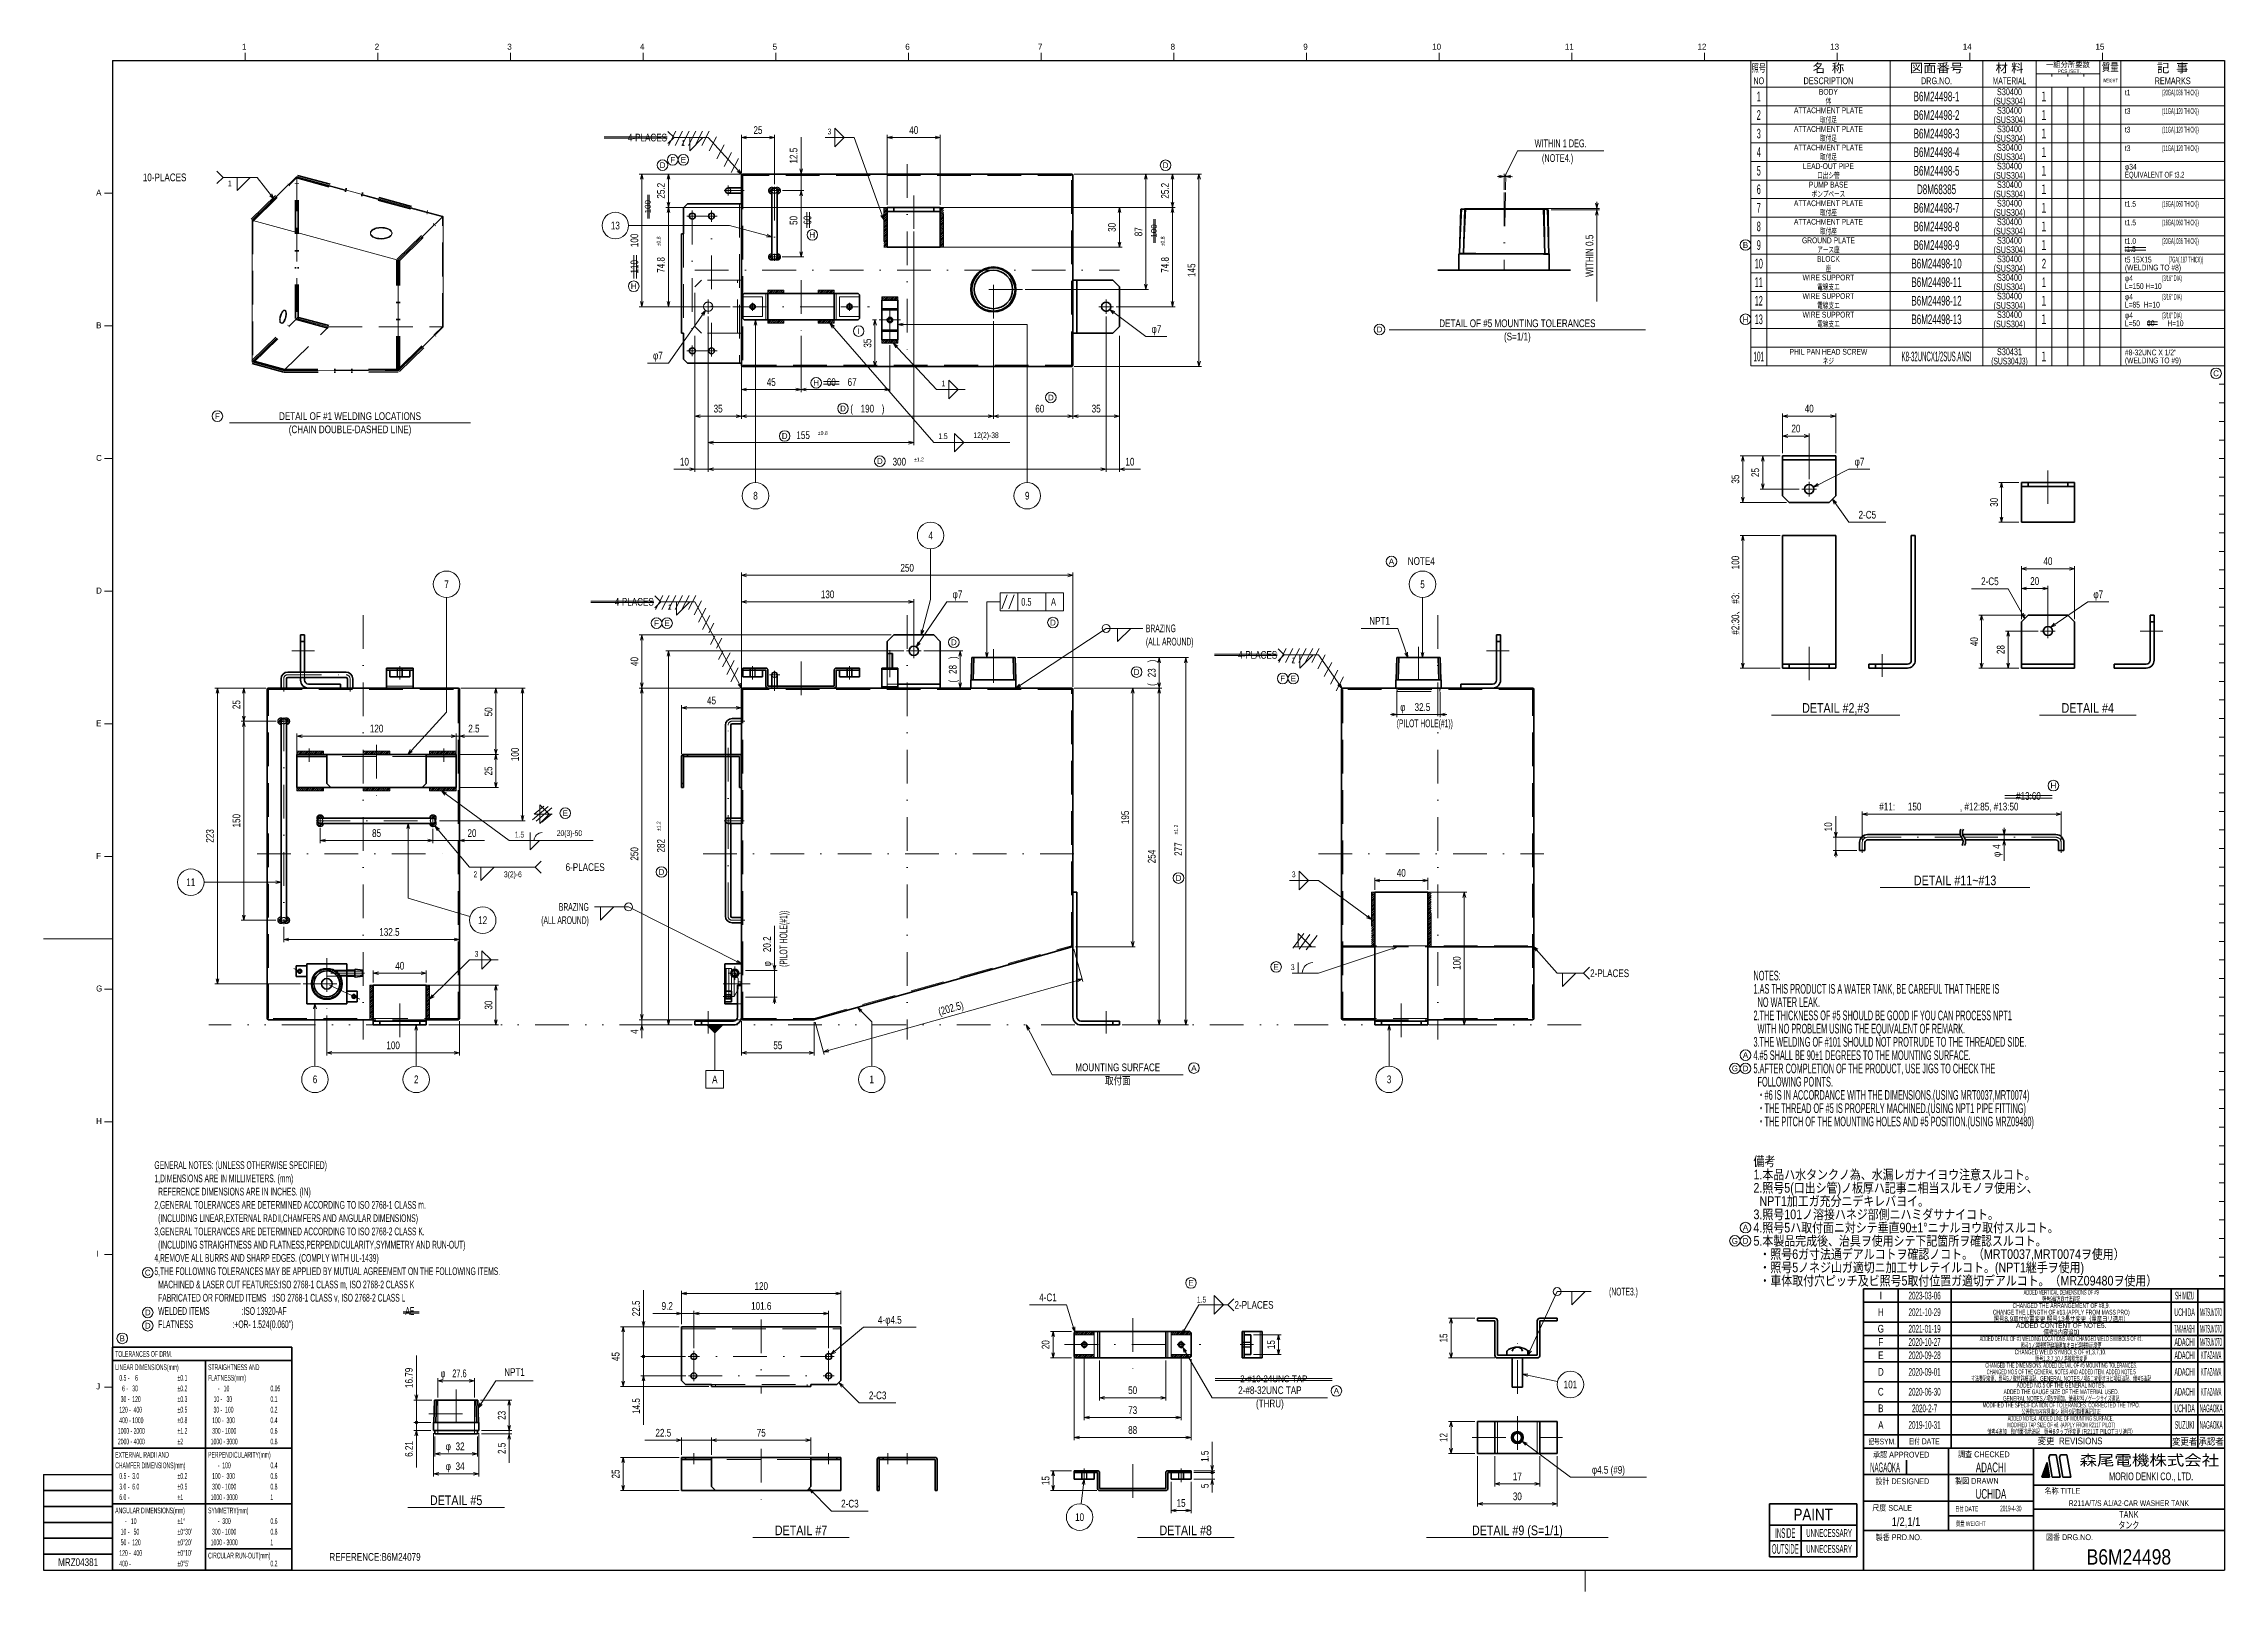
# Model space of a CAD drawing. Header units: millimetres. Extents: x 10 to 832, y 7 to 590.
import ezdxf
from ezdxf.enums import TextEntityAlignment as Align

# ---------------------------------------------------------------- set-up
doc = ezdxf.new("R2010")
doc.units = ezdxf.units.MM
for name, pattern in [('DASHDOT', [25.3, 12.7, -6.3, 0, -6.3]), ('DASHED', [19, 12.7, -6.3]), ('DIVIDE', [31.6, 12.7, -6.3, 0, -6.3, 0, -6.3])]:
    doc.linetypes.add(name, pattern=pattern)
for name, color, linetype in [('GR1_01', 7, 'Continuous'), ('GR1_02', 7, 'Continuous'), ('GR1_03', 7, 'Continuous'), ('GR1_04', 7, 'Continuous'), ('GR1_05', 7, 'Continuous'), ('GR1_06', 7, 'Continuous'), ('GR1_14', 7, 'Continuous'), ('GR1_15', 7, 'Continuous'), ('GR1_16', 7, 'Continuous'), ('GR2_01', 7, 'Continuous'), ('GR2_02', 7, 'Continuous'), ('GR2_03', 7, 'Continuous'), ('GR2_04', 7, 'Continuous'), ('GR2_05', 7, 'Continuous'), ('図面枠B6M', 7, 'Continuous'), ('表題、部品表_01', 7, 'Continuous'), ('表題、部品表_02', 7, 'Continuous'), ('表題、部品表_03', 7, 'Continuous'), ('表題、部品表_Layer1', 7, 'Continuous')]:
    doc.layers.add(name, color=color, linetype=linetype)
doc.styles.add('HG丸ｺﾞｼｯｸM-PRO', font='')
doc.styles.get('HG丸ｺﾞｼｯｸM-PRO').set_extended_font_data('HG丸ｺﾞｼｯｸM-PRO')
pattern_1 = [(45, (0, 0), (-0.3535534, 0.3535534), [])]

msp = doc.modelspace()

# ---------------------------------------------------------------- texts
at = {"layer": 'GR1_04', "color": 3, "linetype": 'Continuous', "lineweight": 35, "style": 'HG丸ｺﾞｼｯｸM-PRO'}
for s, height, rotation, width, p in [('#11:', 2.909, 0, 0.784148, (704.38, 300.5)), ('150', 2.909, 0, 0.784542, (714.74, 300.5)), (', #12:85, #13:50', 2.9091, 0, 0.784452, (742.86, 300.5)), ('10', 2.909, 90, 0.784542, (684.5, 295.21)), ('4', 2.91, 90, 0.784542, (747.98, 287.77)), ('φ', 2.91, 90, 0.781842, (747.98, 284.81))]:
    msp.add_text(s, height=height, rotation=rotation, dxfattribs=dict(at, width=width)).set_placement(p, align=Align.BOTTOM_CENTER)
at = {"layer": 'GR1_04', "color": 3, "linetype": 'Continuous', "lineweight": 35, "style": 'HG丸ｺﾞｼｯｸM-PRO', "width": 0.829787}
msp.add_text('DETAIL #11~#13', height=3.6364, dxfattribs=at).set_placement((730, 275), align=Align.MIDDLE_CENTER)
at = {"layer": 'GR1_05', "color": 3, "linetype": 'Continuous', "lineweight": 35, "style": 'HG丸ｺﾞｼｯｸM-PRO'}
for s, height, rotation, width, p in [('100', 2.182, 90, 1.042398, (238.97, 528.94)), ('60', 2.909, 90, 0.784542, (299.73, 523.88)), ('100', 2.182, 90, 1.042398, (429.74, 519.79)), ('110', 2.909, 90, 0.784542, (234.5, 506.29)), ('60', 2.909, 0, 0.784542, (306.41, 460.5)), ('#13:60', 2.909, 0, 0.784293, (757.65, 304.5))]:
    msp.add_text(s, height=height, rotation=rotation, dxfattribs=dict(at, width=width)).set_placement(p, align=Align.BOTTOM_CENTER)
at = {"layer": 'GR1_05', "color": 3, "linetype": 'Continuous', "lineweight": 35, "style": 'HG丸ｺﾞｼｯｸM-PRO', "width": 0.887344}
msp.add_text('2-#10-24UNC TAP', height=2.5455, dxfattribs=at).set_placement((473.2, 85.08), align=Align.BOTTOM_CENTER)
at = {"layer": 'GR1_15', "color": 3, "linetype": 'Continuous', "lineweight": 35, "style": 'HG丸ｺﾞｼｯｸM-PRO', "width": 0.784542}
for s, height, p in [('13', 2.909, (225, 521.83)), ('8', 2.91, (277.83, 420)), ('9', 2.91, (380.26, 420)), ('4', 2.91, (343.85, 405)), ('7', 2.91, (161.39, 386.61)), ('5', 2.91, (529.26, 386.61)), ('11', 2.909, (64.96, 274.31)), ('12', 2.909, (175, 260)), ('6', 2.91, (111.79, 200)), ('2', 2.91, (149.96, 200)), ('1', 2.91, (321.63, 200)), ('3', 2.91, (516.66, 200)), ('10', 2.909, (400, 35))]:
    msp.add_text(s, height=height, rotation=0, dxfattribs=at).set_placement(p, align=Align.MIDDLE_CENTER)
at = {"layer": 'GR1_16', "color": 3, "linetype": 'Continuous', "lineweight": 35, "style": 'HG丸ｺﾞｼｯｸM-PRO'}
for s, height, rotation, width, p in [('25', 2.909, 0, 0.784542, (278.75, 555.5)), ('40', 2.909, 0, 0.784542, (337.5, 555.5)), ('12.5', 2.909, 90, 0.784749, (294.5, 548.17)), ('25.2', 2.909, 90, 0.784749, (244.5, 534.95)), ('25.2', 2.909, 90, 0.784749, (434.5, 534.95)), ('100', 2.909, 90, 0.784542, (234.5, 516.25)), ('50', 2.909, 90, 0.784542, (294.5, 523.75)), ('30', 2.909, 90, 0.784542, (414.5, 521.15)), ('87', 2.909, 90, 0.784542, (424.5, 519.5)), ('±0.8', 1.455, 90, 0.783726, (242.5, 515.87)), ('74.8', 2.909, 90, 0.784749, (244.5, 506.99)), ('±0.8', 1.455, 90, 0.783726, (432.5, 515.87)), ('74.8', 2.909, 90, 0.784749, (434.5, 506.99)), ('145', 2.909, 90, 0.784542, (444.5, 505)), ('45', 2.909, 0, 0.784542, (283.75, 460.5)), ('67', 2.909, 0, 0.784542, (314.24, 460.5)), ('35', 2.909, 0, 0.784542, (263.75, 450.5)), ('(', 2.91, 0, 0.781868, (314.08, 450.5)), ('190', 2.909, 0, 0.784542, (320, 450.5)), (')', 2.91, 0, 0.781868, (325.92, 450.5)), ('60', 2.909, 0, 0.784542, (385, 450.5)), ('35', 2.909, 0, 0.784542, (406.25, 450.5)), ('40', 2.909, 0, 0.784542, (675, 450.5)), ('155', 2.909, 0, 0.784542, (295.79, 440.5)), ('±0.8', 1.455, 0, 0.783726, (303.19, 442.5)), ('20', 2.909, 0, 0.784542, (670, 443)), ('10', 2.909, 0, 0.784542, (251.04, 430.5)), ('300', 2.909, 0, 0.784542, (332.04, 430.5)), ('±1.2', 1.455, 0, 0.783726, (339.44, 432.5)), ('10', 2.909, 0, 0.784542, (418.96, 430.5)), ('35', 2.909, 90, 0.784542, (649.5, 426.25)), ('25', 2.909, 90, 0.784542, (657, 428.75)), ('30', 2.909, 90, 0.784542, (747, 417.5)), ('100', 2.909, 90, 0.784542, (649.5, 394.8)), ('40', 2.909, 0, 0.784542, (765, 393)), ('250', 2.909, 0, 0.784542, (335, 390.5)), ('20', 2.909, 0, 0.784542, (760, 385.5)), ('130', 2.909, 0, 0.784542, (305, 380.5)), ('#2:30、 #3:', 2.909, 90, 0.783824, (649.5, 375.56)), ('40', 2.909, 90, 0.784542, (739.5, 365)), ('28', 2.909, 90, 0.784542, (749.5, 362)), ('40', 2.909, 90, 0.784542, (234.5, 357.5)), (')', 2.91, 90, 0.781868, (354.5, 358.94)), ('28', 2.909, 90, 0.784542, (354.5, 354.5)), (')', 2.91, 90, 0.781868, (429.5, 357.69)), ('23', 2.909, 90, 0.784542, (429.5, 353.25)), ('(', 2.91, 90, 0.781868, (354.5, 350.06)), ('(', 2.91, 90, 0.781868, (429.5, 348.81)), ('25', 2.909, 90, 0.784542, (84.5, 341.25)), ('50', 2.909, 90, 0.784542, (179.5, 338.52)), ('45', 2.909, 0, 0.784542, (261.25, 340.5)), ('φ', 2.91, 0, 0.781842, (521.83, 338)), ('32.5', 2.909, 0, 0.784749, (529.23, 338)), ('120', 2.909, 0, 0.784542, (135, 329.9)), ('2.5', 2.909, 0, 0.784839, (171.69, 329.9)), ('100', 2.909, 90, 0.784542, (189.5, 322.5)), ('25', 2.909, 90, 0.784542, (179.5, 316.25)), ('150', 2.909, 90, 0.784542, (84.5, 297.5)), ('±1.2', 1.455, 90, 0.783726, (242.5, 295.44)), ('195', 2.909, 90, 0.784542, (419.5, 298.75)), ('223', 2.909, 90, 0.784542, (74.5, 291.75)), ('85', 2.909, 0, 0.784542, (135, 290.5)), ('282', 2.909, 90, 0.784542, (244.5, 288.04)), ('±1.2', 1.455, 90, 0.783726, (437.5, 294.19)), ('277', 2.909, 90, 0.784542, (439.5, 286.79)), ('250', 2.909, 90, 0.784542, (234.5, 285)), ('254', 2.909, 90, 0.784542, (429.5, 284)), ('40', 2.909, 0, 0.784542, (521.25, 275.5)), ('132.5', 2.909, 0, 0.7847, (139.84, 253.24)), ('20.2', 2.909, 90, 0.784749, (284.5, 250.93)), ('40', 2.909, 0, 0.784542, (143.75, 240.5)), ('φ', 2.91, 90, 0.781842, (284.5, 243.53)), ('100', 2.909, 90, 0.784542, (544.5, 243.82)), ('30', 2.909, 90, 0.784542, (179.5, 228)), ('(202.5)', 2.909, 15.75117, 0.784178, (352.08, 224.57)), ('100', 2.909, 0, 0.784542, (141.25, 210.5)), ('4', 2.91, 90, 0.784542, (234.5, 218.02)), ('55', 2.909, 0, 0.784542, (286.25, 210.5)), ('120', 2.909, 0, 0.784542, (280, 119.76)), ('22.5', 2.909, 90, 0.784749, (235.15, 113.68)), ('9.2', 2.909, 0, 0.784839, (244.56, 112.26)), ('101.6', 2.909, 0, 0.7847, (280, 112.26)), ('20', 2.909, 90, 0.784542, (389.5, 100)), ('15', 2.909, 90, 0.784542, (474.5, 100)), ('16.79', 2.909, 90, 0.7847, (149.5, 87.5)), ('45', 2.909, 90, 0.784542, (227.45, 95.51)), ('50', 2.909, 0, 0.784542, (420, 80.5)), ('23', 2.909, 90, 0.784542, (184.5, 73.35)), ('14.5', 2.909, 90, 0.784749, (235.15, 76.86)), ('73', 2.909, 0, 0.784542, (420, 73)), ('22.5', 2.909, 0, 0.784749, (243.08, 64.47)), ('75', 2.909, 0, 0.784542, (280, 64.47)), ('88', 2.909, 0, 0.784542, (420, 65.5)), ('6.21', 2.909, 90, 0.784749, (149.5, 60.68)), ('φ', 2.91, 0, 0.781842, (162.04, 59.35)), ('32', 2.909, 0, 0.784542, (166.48, 59.35)), ('2.5', 2.909, 90, 0.784839, (184.5, 60.91)), ('1.5', 2.909, 90, 0.784839, (449.5, 57.94)), ('φ', 2.91, 0, 0.781842, (162.04, 51.85)), ('34', 2.909, 0, 0.784542, (166.48, 51.85)), ('25', 2.909, 90, 0.784542, (227.45, 51.25)), ('15', 2.909, 90, 0.784542, (389.5, 48.75)), ('15', 2.909, 0, 0.784542, (438.25, 38)), ('5', 2.91, 90, 0.784542, (449.5, 46.77))]:
    msp.add_text(s, height=height, rotation=rotation, dxfattribs=dict(at, width=width)).set_placement(p, align=Align.BOTTOM_CENTER)
for s, height, width, p in [('3', 2.18, 0.691275, (305.7, 557.29)), ('1', 2.18, 0.691275, (348.67, 462.29)), ('1.5', 2.182, 0.690948, (348.51, 442.44)), ('NOTE4', 2.909, 0.78393, (528.79, 395.37)), ('DETAIL #2,#3', 3.6364, 0.830049, (685, 340)), ('DETAIL #4', 3.636, 0.830402, (780, 340)), ('1.5', 2.182, 0.690948, (188.87, 292.26)), ('2', 2.18, 0.691275, (172.25, 277.29)), ('3(2)-6', 2.182, 0.691329, (186.38, 277.29)), ('3', 2.18, 0.691275, (480.7, 277.29)), ('3', 2.18, 0.691275, (172.67, 247.29)), ('3', 2.18, 0.691275, (480.33, 242.29)), ('A', 2.91, 0.782973, (262.5, 200)), ('DETAIL #5', 3.636, 0.830402, (165, 41.35)), ('DETAIL #7', 3.636, 0.830402, (295, 30)), ('DETAIL #8', 3.636, 0.830402, (440, 30))]:
    msp.add_text(s, height=height, dxfattribs=dict(at, width=width)).set_placement(p, align=Align.MIDDLE_CENTER)
at = {"layer": 'GR1_16', "color": 254, "linetype": 'Continuous', "lineweight": 13, "style": 'HG丸ｺﾞｼｯｸM-PRO', "width": 0.784542}
msp.add_text('35', height=2.909, rotation=90, dxfattribs=at).set_placement((322.37, 477.5), align=Align.BOTTOM_CENTER)
at = {"layer": 'GR1_16', "color": 3, "linetype": 'Continuous', "lineweight": 35, "style": 'HG丸ｺﾞｼｯｸM-PRO'}
for s, height, width, p in [('φ7', 2.909, 0.782992, (428.96, 480.5)), ('φ7', 2.909, 0.782992, (241.04, 470.5)), ('12(2)-38', 2.182, 0.691313, (364.74, 441.06)), ('φ7', 2.909, 0.782992, (693.96, 430.5)), ('2-C5', 2.909, 0.783285, (696.92, 410.5)), ('2-C5', 2.909, 0.783285, (743.12, 385.43)), ('φ7', 2.909, 0.782992, (353.96, 380.5)), ('φ7', 2.909, 0.782992, (783.96, 380.5)), ('NPT1', 2.909, 0.783455, (513.08, 370.5)), ('20', 2.909, 0.784542, (170.96, 290.5)), ('20(3)-50', 2.182, 0.691313, (207.7, 291.06)), ('MOUNTING SURFACE', 2.9091, 0.782665, (414.38, 202.2)), ('取付面', 2.909, 0.781842, (414.38, 197.2)), ('4-C1', 2.909, 0.783285, (388.08, 115.5)), ('4-φ4.5', 2.909, 0.783565, (328.46, 107.05)), ('27.6', 2.909, 0.652563, (166.24, 86.85)), ('NPT1', 2.909, 0.783455, (187, 87.35)), ('φ', 2.91, 0.651535, (160.04, 86.85)), ('2-C3', 2.909, 0.783285, (323.87, 78.56)), ('2-#8-32UNC TAP', 2.9091, 0.783172, (471.72, 80.5)), ('(THRU)', 2.909, 0.782281, (471.72, 75.5)), ('2-C3', 2.909, 0.783285, (313.42, 37.75))]:
    msp.add_text(s, height=height, dxfattribs=dict(at, width=width)).set_placement(p, align=Align.BOTTOM_CENTER)
for s, height, width, p in [('BRAZING', 2.909, 0.522085, (425, 370)), ('(ALL AROUND)', 2.9091, 0.52248, (425, 365)), ('(PILOT HOLE(#1))', 2.9091, 0.522273, (519.53, 334.21)), ('2-PLACES', 2.909, 0.78274, (592.42, 240)), ('1.5', 2.182, 0.690948, (444.2, 116.98)), ('2-PLACES', 2.909, 0.78274, (458.38, 115))]:
    msp.add_text(s, height=height, dxfattribs=dict(at, width=width)).set_placement(p, align=Align.MIDDLE_LEFT)
at = {"layer": 'GR1_16', "color": 3, "linetype": 'Continuous', "lineweight": 35, "style": 'HG丸ｺﾞｼｯｸM-PRO', "width": 0.78274}
msp.add_text('6-PLACES', height=2.909, rotation=360, dxfattribs=at).set_placement((220.98, 280), align=Align.MIDDLE_RIGHT)
at = {"layer": 'GR1_16', "color": 3, "linetype": 'Continuous', "lineweight": 35, "style": 'HG丸ｺﾞｼｯｸM-PRO'}
for s, height, width, p in [('BRAZING', 2.909, 0.522085, (215, 265)), ('(ALL AROUND)', 2.9091, 0.52248, (215, 260))]:
    msp.add_text(s, height=height, dxfattribs=dict(at, width=width)).set_placement(p, align=Align.MIDDLE_RIGHT)
at = {"layer": 'GR1_16', "color": 3, "linetype": 'Continuous', "lineweight": 35, "style": 'HG丸ｺﾞｼｯｸM-PRO', "width": 0.522273}
msp.add_text('(PILOT HOLE(#1))', height=2.9091, rotation=90, dxfattribs=at).set_placement((288.37, 242.4), align=Align.MIDDLE_LEFT)
at = {"layer": 'GR2_01', "color": 3, "linetype": 'Continuous', "lineweight": 35, "style": 'HG丸ｺﾞｼｯｸM-PRO'}
for s, height, rotation, width, p in [('WITHIN 1 DEG.', 2.9091, 0, 0.652022, (581.32, 550.5)), ('WITHIN 0.5', 2.909, 90, 0.783373, (594.5, 510.43)), ('15', 2.909, 90, 0.784542, (539.5, 102.5)), ('12', 2.909, 90, 0.784542, (539.5, 65)), ('17', 2.909, 0, 0.784542, (565, 48)), ('30', 2.909, 0, 0.784542, (565, 40.5))]:
    msp.add_text(s, height=height, rotation=rotation, dxfattribs=dict(at, width=width)).set_placement(p, align=Align.BOTTOM_CENTER)
for s, height, width, p in [('(NOTE4.)', 2.909, 0.652266, (580.17, 547.28)), ('DETAIL OF #5 MOUNTING TOLERANCES', 2.9091, 0.783183, (565, 485)), ('(S=1/1)', 2.909, 0.782722, (565, 480)), ('DETAIL OF #1 WELDING LOCATIONS', 2.9091, 0.783259, (125, 450)), ('(CHAIN DOUBLE-DASHED LINE)', 2.9091, 0.782812, (125, 445)), ('(NOTE3.)', 2.909, 0.521641, (605, 120)), ('DETAIL #9 (S=1/1)', 3.6364, 0.83014, (565, 30))]:
    msp.add_text(s, height=height, dxfattribs=dict(at, width=width)).set_placement(p, align=Align.MIDDLE_CENTER)
at = {"layer": 'GR2_01', "color": 3, "linetype": 'Continuous', "lineweight": 35, "style": 'HG丸ｺﾞｼｯｸM-PRO', "width": 0.784542}
msp.add_text('101', height=2.909, rotation=0, dxfattribs=at).set_placement((585, 85), align=Align.MIDDLE_CENTER)
at = {"layer": 'GR2_01', "color": 3, "linetype": 'Continuous', "lineweight": 35, "style": 'HG丸ｺﾞｼｯｸM-PRO', "width": 0.783507}
msp.add_text('φ4.5 (#9)', height=2.909, dxfattribs=at).set_placement((599.32, 50.5), align=Align.BOTTOM_CENTER)
at = {"layer": 'GR2_04', "color": 3, "linetype": 'Continuous', "lineweight": 35, "style": 'HG丸ｺﾞｼｯｸM-PRO', "width": 0.782951}
msp.add_text('10-PLACES', height=2.909, rotation=360, dxfattribs=at).set_placement((46.9, 540), align=Align.MIDDLE_LEFT)
at = {"layer": 'GR2_04', "color": 3, "linetype": 'Continuous', "lineweight": 35, "style": 'HG丸ｺﾞｼｯｸM-PRO', "width": 0.691275}
msp.add_text('1', height=2.18, dxfattribs=at).set_placement((78.97, 537.68), align=Align.MIDDLE_LEFT)
at = {"layer": 'GR2_05', "color": 3, "linetype": 'Continuous', "lineweight": 35, "style": 'HG丸ｺﾞｼｯｸM-PRO'}
for s, width, p in [('t1.5', 0.690457, (793.92, 513)), ('60', 0.691275, (802.34, 485))]:
    msp.add_text(s, height=2.182, dxfattribs=dict(at, width=width)).set_placement(p, align=Align.MIDDLE_LEFT)
at = {"layer": '図面枠B6M', "color": 3, "linetype": 'Continuous', "lineweight": 35, "style": 'HG丸ｺﾞｼｯｸM-PRO'}
for s, height, width, p in [('GENERAL NOTES: (UNLESS OTHERWISE SPECIFIED)', 2.9091, 0.52211, (51.26, 169.14)), ('1,DIMENSIONS ARE IN MILLIMETERS. (mm)', 2.9091, 0.522052, (51.26, 164.14)), ('  REFERENCE DIMENSIONS ARE IN INCHES. (IN)', 2.9091, 0.522009, (51.26, 159.14)), ('2,GENERAL TOLERANCES ARE DETERMINED ACCORDING TO ISO 2768-1 CLASS m.', 2.9091, 0.522186, (51.26, 154.14)), ('  (INCLUDING LINEAR,EXTERNAL RADII,CHAMFERS AND ANGULAR DIMENSIONS)', 2.9091, 0.522355, (51.26, 149.14)), ('3,GENERAL TOLERANCES ARE DETERMINED ACCORDING TO ISO 2768-2 CLASS K.', 2.9091, 0.52223, (51.26, 144.14)), ('4,REMOVE ALL BURRS AND SHARP EDGES. (COMPLY WITH UL-1439)', 2.9091, 0.52235, (51.26, 134.14)), ('  (INCLUDING STRAIGHTNESS AND FLATNESS,PERPENDICULARITY,SYMMETRY AND RUN-OUT)', 2.9091, 0.522087, (51.26, 139.14)), ('5,THE FOLLOWING TOLERANCES MAY BE APPLIED BY MUTUAL AGREEMENT ON THE FOLLOWING ITEMS.', 2.9091, 0.522482, (51.26, 129.14)), ('  MACHINED & LASER CUT FEATURES:ISO 2768-1 CLASS m, ISO 2768-2 CLASS K', 2.9091, 0.522369, (51.26, 124.14)), ('  FABRICATED OR FORMED ITEMS   :ISO 2768-1 CLASS v, ISO 2768-2 CLASS L', 2.9091, 0.522509, (51.26, 119.14)), ('  WELDED ITEMS                 :ISO 13920-AF', 2.9091, 0.523564, (51.26, 114.14)), ('  FLATNESS                     :+OR- 1.524(0.060")', 2.9091, 0.523807, (51.26, 109.14)), ('-AE', 2.909, 0.522133, (145, 114.14))]:
    msp.add_text(s, height=height, dxfattribs=dict(at, width=width)).set_placement(p, align=Align.TOP_LEFT)
for s, height, width, p in [('照号9縦方向寸法追記', 1.818, 0.578072, (770, 117.25)), ('照号8,9取付位置変更 照号13長サ変更（量産ヨリ適用）', 1.8182, 0.7899, (770, 109.75)), ('CHANGE THE LENGTH OF #13.(APPLY FROM MASS PRO)', 1.8182, 0.618446, (770, 112.25)), ('照号1ノ溶接箇所詳細追加オヨビ溶接指示変更', 1.8182, 0.57816, (770, 99.75)), ('備考5内容追加', 1.818, 0.789991, (770, 104.75)), ('CHANGED NO.5 OF THE GENERAL NOTES AND ADDED ITEM. ADDED NOTE.5', 1.8182, 0.497767, (770, 89.75)), ('照号1,3,7,10ノ溶接指示変更', 1.8182, 0.577274, (770, 94.75)), ('寸法表記変更、照号5ノ取付詳細追記、GENERAL NOTESノ項5ニ変更オヨビ項目追記、備考5追記', 1.8182, 0.578129, (770, 87.25)), ('ADDED THE GAUGE SIZE OF THE MATERIAL USED.', 1.8182, 0.578029, (770, 82.25)), ('GENERAL NOTESノ項5ヲ追加、使用材料ノゲージサイズ追記', 1.8182, 0.578178, (770, 79.75)), ('公差指示内容見直シ 照号9記事欄誤記訂正', 1.8182, 0.618896, (770, 74.75)), ('備考4追加\u3000取付面指示追記\u3000照号8タップ径変更 (R211T PILOTヨリ適用）', 1.8182, 0.618872, (770, 67.25)), ('MODIFIED TAP SIZE OF #8. (APPLY FROM R211T PILOT)', 1.8182, 0.498151, (770, 69.75)), ('タンク', 2.545, 0.741121, (795.5, 32)), ('MRZ04381', 2.909, 0.783494, (22.5, 18)), ('REFERENCE:B6M24079', 2.9091, 0.783569, (134.41, 20))]:
    msp.add_text(s, height=height, dxfattribs=dict(at, width=width)).set_placement(p, align=Align.MIDDLE_CENTER)
at = {"layer": '表題、部品表_01', "color": 3, "linetype": 'Continuous', "lineweight": 35, "style": 'HG丸ｺﾞｼｯｸM-PRO'}
for s, height, width, p in [('NOTES:', 3.636, 0.521723, (654, 239.12)), ('1.AS THIS PRODUCT IS A WATER TANK, BE CAREFUL THAT THERE IS', 3.6364, 0.522525, (654, 234.12)), ('  NO WATER LEAK.', 3.6364, 0.523213, (654, 229.12)), ('2.THE THICKNESS OF #5 SHOULD BE GOOD IF YOU CAN PROCESS NPT1', 3.6364, 0.522277, (654, 224.12)), ('3.THE WELDING OF #101 SHOULD NOT PROTRUDE TO THE THREADED SIDE.', 3.6364, 0.522196, (654, 214.12)), ('  WITH NO PROBLEM USING THE EQUIVALENT OF REMARK.', 3.6364, 0.522474, (654, 219.12)), ('4.#5 SHALL BE 90±1 DEGREES TO THE MOUNTING SURFACE.', 3.6364, 0.522306, (654, 209.12)), ('5.AFTER COMPLETION OF THE PRODUCT, USE JIGS TO CHECK THE', 3.6364, 0.522284, (654, 204.12)), ('  FOLLOWING POINTS.', 3.6364, 0.522936, (654, 199.12)), ('  ・#6 IS IN ACCORDANCE WITH THE DIMENSIONS.(USING MRT0037,MRT0074)', 3.6364, 0.52198, (654, 194.12)), ('  ・THE THREAD OF #5 IS PROPERLY MACHINED.(USING NPT1 PIPE FITTING)', 3.6364, 0.522432, (654, 189.12)), ('  ・THE PITCH OF THE MOUNTING HOLES AND #5 POSITION.(USING MRZ09480)', 3.6364, 0.52214, (654, 184.12)), ('備考', 3.636, 0.830707, (654, 169.12)), ('1.本品ハ水タンクノ為、水漏レガナイヨウ注意スルコト。', 3.6364, 0.830607, (654, 164.12)), ('2.照号5(口出シ管)ノ板厚ハ記事ニ相当スルモノヲ使用シ、', 3.6364, 0.83045, (654, 159.12)), ('  NPT1加工ガ充分ニデキレバヨイ。', 3.6364, 0.830667, (654, 154.12)), ('3.照号101ノ溶接ハネジ部側ニハミダサナイコト。', 3.6364, 0.830377, (654, 149.12)), ('4.照号5ハ取付面ニ対シテ垂直90±1°ニナルヨウ取付スルコト。', 3.6364, 0.830395, (654, 144.12)), ('5.本製品完成後、治具ヲ使用シテ下記箇所ヲ確認スルコト。', 3.6364, 0.830611, (654, 139.12)), ('  ・照号6ガ寸法通デアルコトヲ確認ノコト。（MRT0037,MRT0074ヲ使用）', 3.6364, 0.830298, (654, 134.12)), ('  ・照号5ノネジ山ガ適切ニ加工サレテイルコト。(NPT1継手ヲ使用)', 3.6364, 0.83055, (654, 129.12)), ('  ・車体取付穴ピッチ及ビ照号5取付位置ガ適切デアルコト。（MRZ09480ヲ使用）', 3.6364, 0.830466, (654, 124.12))]:
    msp.add_text(s, height=height, dxfattribs=dict(at, width=width)).set_placement(p, align=Align.MIDDLE_LEFT)
at = {"layer": '表題、部品表_03', "color": 3, "linetype": 'Continuous', "lineweight": 35, "style": 'HG丸ｺﾞｼｯｸM-PRO'}
for s, height, width, p in [('1', 3.64, 0.521199, (656, 570.5)), ('BODY', 2.182, 0.693212, (682.25, 572.25)), ('体', 2.18, 0.692256, (682.25, 568.75)), ('B6M24498-1', 3.636, 0.619572, (723, 570.5)), ('(SUS304)', 2.545, 0.740651, (750.5, 568.75)), ('S30400', 2.545, 0.740904, (750.5, 572.25)), ('１', 3.64, 0.578238, (763.5, 570.5)), ('2', 3.64, 0.521199, (656, 563.5)), ('ATTACHMENT PLATE', 2.1818, 0.692933, (682.25, 565.25)), ('ATTACHMENT PLATE', 2.1818, 0.692933, (682.25, 558.25)), ('取付足', 2.182, 0.692256, (682.25, 561.75)), ('B6M24498-2', 3.636, 0.619572, (723, 563.5)), ('(SUS304)', 2.545, 0.740651, (750.5, 561.75)), ('S30400', 2.545, 0.740904, (750.5, 565.25)), ('S30400', 2.545, 0.740904, (750.5, 558.25)), ('１', 3.64, 0.578238, (763.5, 563.5)), ('4', 3.64, 0.521199, (656, 549.5)), ('3', 3.64, 0.521199, (656, 556.5)), ('ATTACHMENT PLATE', 2.1818, 0.692933, (682.25, 551.25)), ('取付足', 2.182, 0.692256, (682.25, 554.75)), ('B6M24498-3', 3.636, 0.619572, (723, 556.5)), ('B6M24498-4', 3.636, 0.619572, (723, 549.5)), ('(SUS304)', 2.545, 0.740651, (750.5, 554.75)), ('S30400', 2.545, 0.740904, (750.5, 551.25)), ('１', 3.64, 0.578238, (763.5, 556.5)), ('１', 3.64, 0.578238, (763.5, 549.5)), ('5', 3.64, 0.521199, (656, 542.5)), ('LEAD-OUT PIPE', 2.1818, 0.692193, (682.25, 544.25)), ('取付足', 2.182, 0.692256, (682.25, 547.75)), ('B6M24498-5', 3.636, 0.619572, (723, 542.5)), ('(SUS304)', 2.545, 0.740651, (750.5, 547.75)), ('S30400', 2.545, 0.740904, (750.5, 544.25)), ('１', 3.64, 0.578238, (763.5, 542.5)), ('6', 3.64, 0.521199, (656, 535.5)), ('ポンプベース', 2.182, 0.692256, (682.25, 533.75)), ('PUMP BASE', 2.182, 0.691947, (682.25, 537.25)), ('口出シ管', 2.182, 0.692256, (682.25, 540.75)), ('D8M68385', 3.636, 0.619412, (723, 535.5)), ('(SUS304)', 2.545, 0.740651, (750.5, 540.75)), ('(SUS304)', 2.545, 0.740651, (750.5, 533.75)), ('S30400', 2.545, 0.740904, (750.5, 537.25)), ('１', 3.64, 0.578238, (763.5, 535.5)), ('7', 3.64, 0.521199, (656, 528.5)), ('ATTACHMENT PLATE', 2.1818, 0.692933, (682.25, 530.25)), ('取付座', 2.182, 0.692256, (682.25, 526.75)), ('B6M24498-7', 3.636, 0.619572, (723, 528.5)), ('(SUS304)', 2.545, 0.740651, (750.5, 526.75)), ('S30400', 2.545, 0.740904, (750.5, 530.25)), ('１', 3.64, 0.578238, (763.5, 528.5)), ('8', 3.64, 0.521199, (656, 521.5)), ('ATTACHMENT PLATE', 2.1818, 0.692933, (682.25, 523.25)), ('取付座', 2.182, 0.692256, (682.25, 519.75)), ('B6M24498-8', 3.636, 0.619572, (723, 521.5)), ('(SUS304)', 2.545, 0.740651, (750.5, 519.75)), ('S30400', 2.545, 0.740904, (750.5, 523.25)), ('１', 3.64, 0.578238, (763.5, 521.5)), ('9', 3.64, 0.521199, (656, 514.5)), ('GROUND PLATE', 2.1818, 0.69201, (682.25, 516.25)), ('アース座', 2.182, 0.692256, (682.25, 512.75)), ('BLOCK', 2.182, 0.693284, (682.25, 509.25)), ('B6M24498-9', 3.636, 0.619572, (723, 514.5)), ('(SUS304)', 2.545, 0.740651, (750.5, 512.75)), ('S30400', 2.545, 0.740904, (750.5, 516.25)), ('S30400', 2.545, 0.740904, (750.5, 509.25)), ('１', 3.64, 0.578238, (763.5, 514.5)), ('10', 3.636, 0.521199, (656, 507.5)), ('11', 3.636, 0.521199, (656, 500.5)), ('WIRE SUPPORT', 2.1818, 0.691856, (682.25, 502.25)), ('座', 2.18, 0.692256, (682.25, 505.75)), ('B6M24498-10', 3.6364, 0.619606, (723, 507.5)), ('B6M24498-11', 3.6364, 0.619606, (723, 500.5)), ('(SUS304)', 2.545, 0.740651, (750.5, 505.75)), ('S30400', 2.545, 0.740904, (750.5, 502.25)), ('2', 3.64, 0.576062, (763.5, 507.5)), ('1', 3.64, 0.576062, (763.5, 500.5)), ('12', 3.636, 0.521199, (656, 493.5)), ('WIRE SUPPORT', 2.1818, 0.691856, (682.25, 495.25)), ('電線支エ', 2.182, 0.692256, (682.25, 498.75)), ('B6M24498-12', 3.6364, 0.619606, (723, 493.5)), ('(SUS304)', 2.545, 0.740651, (750.5, 498.75)), ('S30400', 2.545, 0.740904, (750.5, 495.25)), ('１', 3.64, 0.578238, (763.5, 493.5)), ('13', 3.636, 0.521199, (656, 486.5)), ('WIRE SUPPORT', 2.1818, 0.691856, (682.25, 488.25)), ('電線支エ', 2.182, 0.692256, (682.25, 491.75)), ('電線支エ', 2.182, 0.692256, (682.25, 484.75)), ('B6M24498-13', 3.6364, 0.619606, (723, 486.5)), ('(SUS304)', 2.545, 0.740651, (750.5, 491.75)), ('(SUS304)', 2.545, 0.740651, (750.5, 484.75)), ('S30400', 2.545, 0.740904, (750.5, 488.25)), ('１', 3.64, 0.578238, (763.5, 486.5)), ('101', 3.636, 0.389528, (656, 472.5)), ('PHIL PAN HEAD SCREW', 2.1818, 0.691725, (682.25, 474.25)), ('ネジ', 2.182, 0.692256, (682.25, 470.75)), ('K8-32UNCX1/2SUS.ANSI', 3.6364, 0.374423, (723, 472.5)), ('(SUS304J3)', 2.545, 0.593559, (750.5, 470.75)), ('S30431', 2.545, 0.740904, (750.5, 474.25)), ('１', 3.64, 0.578238, (763.5, 472.5))]:
    msp.add_text(s, height=height, dxfattribs=dict(at, width=width)).set_placement(p, align=Align.MIDDLE_CENTER)
for s, height, width, p in [('t1', 2.182, 0.690261, (794, 572)), ('(20GA(.036 THICK))', 2.1818, 0.416535, (808, 572)), ('t3', 2.182, 0.690261, (794, 565)), ('t3', 2.182, 0.690261, (794, 558)), ('(11GA(.120 THICK))', 2.1818, 0.416535, (808, 565)), ('(11GA(.120 THICK))', 2.1818, 0.416535, (808, 558)), ('t3', 2.182, 0.690261, (794, 551)), ('(11GA(.120 THICK))', 2.1818, 0.416535, (808, 551)), ('φ34', 2.182, 0.69167, (794, 544)), ('EQUIVALENT OF t3.2', 2.1818, 0.618788, (794, 541)), ('t1.5', 2.182, 0.690457, (794, 530)), ('(16GA(.060 THICK))', 2.1818, 0.416535, (808, 530)), ('t1.5', 2.182, 0.690457, (794, 523)), ('(16GA(.060 THICK))', 2.1818, 0.416535, (808, 523)), ('t1.0', 2.182, 0.690457, (794, 516)), ('t5 15X15', 2.182, 0.691267, (794, 509)), ('(20GA(.036 THICK))', 2.1818, 0.416535, (808, 516)), ('(7GA(.187 THICK))', 2.1818, 0.416504, (810.5, 509)), ('φ4', 2.182, 0.691838, (794, 502)), ('(WELDING TO #8)', 2.1818, 0.691858, (794, 506)), ('(3/16" DIA)', 2.1818, 0.416548, (808, 502)), ('φ4', 2.182, 0.691838, (794, 495)), ('L=150 H=10', 2.182, 0.691329, (794, 499)), ('(3/16" DIA)', 2.1818, 0.416548, (808, 495)), ('φ4', 2.182, 0.691838, (794, 488)), ('L=85  H=10', 2.182, 0.691084, (794, 492)), ('L=50', 2.182, 0.691849, (794, 485)), ('(3/16" DIA)', 2.1818, 0.416548, (808, 488)), ('H=10', 2.182, 0.691401, (810, 485)), ('#8-32UNC X 1/2"', 2.1818, 0.691811, (794, 474)), ('(WELDING TO #9)', 2.1818, 0.691858, (794, 471))]:
    msp.add_text(s, height=height, dxfattribs=dict(at, width=width)).set_placement(p, align=Align.MIDDLE_LEFT)

# ---------------------------------------------------------------- blocks, each defined once
blk = doc.blocks.new('BLKF023')
at = {"layer": '図面枠B6M', "color": 2, "linetype": 'Continuous', "lineweight": 25}
for p, q in [((35.5, 584), (35.5, 15)), ((35.5, 584), (831.5, 584)), ((831.5, 584), (831.5, 15)), ((9.5, 51), (9.5, 15)), ((9.5, 51), (35.5, 51)), ((9.5, 15), (831.5, 15))]:
    blk.add_line(p, q, dxfattribs=at)
at = {"layer": '図面枠B6M', "color": 4, "linetype": 'Continuous', "lineweight": 13}
for p, q in [((85.5, 587), (85.5, 584)), ((135.5, 587), (135.5, 584)), ((185.5, 587), (185.5, 584)), ((235.5, 587), (235.5, 584)), ((285.5, 587), (285.5, 584)), ((335.5, 587), (335.5, 584)), ((385.5, 587), (385.5, 584)), ((435.5, 587), (435.5, 584)), ((485.5, 587), (485.5, 584)), ((535.5, 587), (535.5, 584)), ((585.5, 587), (585.5, 584)), ((635.5, 587), (635.5, 584)), ((685.5, 587), (685.5, 584)), ((735.5, 587), (735.5, 584)), ((785.5, 587), (785.5, 584)), ((829.5, 567), (831.5, 567)), ((829.5, 560), (831.5, 560)), ((829.5, 553), (831.5, 553)), ((829.5, 546), (831.5, 546)), ((829.5, 539), (831.5, 539)), ((32.5, 534), (35.5, 534)), ((829.5, 532), (831.5, 532)), ((829.5, 525), (831.5, 525)), ((829.5, 518), (831.5, 518)), ((829.5, 511), (831.5, 511)), ((829.5, 504), (831.5, 504)), ((829.5, 497), (831.5, 497)), ((829.5, 490), (831.5, 490)), ((32.5, 484), (35.5, 484)), ((829.5, 483), (831.5, 483)), ((829.5, 476), (831.5, 476)), ((829.5, 469), (831.5, 469)), ((829.5, 462), (831.5, 462)), ((829.5, 455), (831.5, 455)), ((829.5, 448), (831.5, 448)), ((829.5, 441), (831.5, 441)), ((32.5, 434), (35.5, 434)), ((829.5, 434), (831.5, 434)), ((829.5, 427), (831.5, 427)), ((829.5, 420), (831.5, 420)), ((829.5, 413), (831.5, 413)), ((829.5, 406), (831.5, 406)), ((829.5, 399), (831.5, 399)), ((829.5, 392), (831.5, 392)), ((32.5, 384), (35.5, 384)), ((829.5, 385), (831.5, 385)), ((829.5, 378), (831.5, 378)), ((829.5, 371), (831.5, 371)), ((829.5, 364), (831.5, 364)), ((829.5, 357), (831.5, 357)), ((829.5, 350), (831.5, 350)), ((829.5, 343), (831.5, 343)), ((32.5, 334), (35.5, 334)), ((829.5, 336), (831.5, 336)), ((829.5, 329), (831.5, 329)), ((829.5, 322), (831.5, 322)), ((829.5, 315), (831.5, 315)), ((829.5, 308), (831.5, 308)), ((829.5, 301), (831.5, 301)), ((829.5, 294), (831.5, 294)), ((32.5, 284), (35.5, 284)), ((829.5, 287), (831.5, 287)), ((829.5, 280), (831.5, 280)), ((829.5, 273), (831.5, 273)), ((829.5, 266), (831.5, 266)), ((829.5, 259), (831.5, 259)), ((9.5, 253), (35.5, 253)), ((829.5, 252), (831.5, 252)), ((829.5, 245), (831.5, 245)), ((32.5, 234), (35.5, 234)), ((829.5, 238), (831.5, 238)), ((829.5, 231), (831.5, 231)), ((829.5, 224), (831.5, 224)), ((829.5, 217), (831.5, 217)), ((829.5, 210), (831.5, 210)), ((829.5, 203), (831.5, 203)), ((829.5, 196), (831.5, 196)), ((32.5, 184), (35.5, 184)), ((829.5, 189), (831.5, 189)), ((829.5, 182), (831.5, 182)), ((829.5, 175), (831.5, 175)), ((829.5, 168), (831.5, 168)), ((829.5, 161), (831.5, 161)), ((829.5, 154), (831.5, 154)), ((829.5, 147), (831.5, 147)), ((829.5, 140), (831.5, 140)), ((32.5, 134), (35.5, 134)), ((829.5, 133), (831.5, 133)), ((32.5, 84), (35.5, 84)), ((590.5, 7), (590.5, 15))]:
    blk.add_line(p, q, dxfattribs=at)
at = {"layer": '図面枠B6M', "color": 3, "linetype": 'Continuous', "lineweight": 35}
for p, q in [((831.5, 126), (829.5, 126)), ((831.5, 121), (829.5, 121)), ((831.5, 116), (829.5, 116)), ((831.5, 108.5), (829.5, 108.5)), ((831.5, 103.5), (829.5, 103.5)), ((831.5, 98.5), (829.5, 98.5)), ((831.5, 93.5), (829.5, 93.5)), ((695.5, 86), (831.5, 86)), ((695.5, 86), (695.5, 15)), ((708.5, 86), (708.5, 61)), ((728.5, 61), (728.5, 86)), ((811.5, 86), (811.5, 61)), ((821.5, 86), (821.5, 61)), ((695.5, 78.5), (831.5, 78.5)), ((695.5, 73.5), (831.5, 73.5)), ((695.5, 66), (831.5, 66)), ((695.5, 61), (831.5, 61)), ((727.5, 61), (727.5, 30)), ((759.5, 61), (759.5, 15)), ((765.34, 57.4), (765.73, 58.5)), ((765.73, 58.5), (768.14, 58.5)), ((769.64, 50), (768.14, 58.5)), ((769.68, 58.5), (769.32, 57.51)), ((769.68, 58.5), (772.14, 58.5)), ((773.64, 50), (772.14, 58.5)), ((695.5, 51), (759.5, 51)), ((711.73, 56.5), (711.73, 51)), ((762.64, 50), (764.66, 55.55)), ((762.64, 50), (765.64, 50)), ((762.66, 50), (765.19, 52.53)), ((762.71, 50.19), (765.17, 52.65)), ((762.79, 50.41), (765.15, 52.77)), ((762.8, 50), (765.21, 52.41)), ((762.87, 50.64), (765.13, 52.89)), ((762.94, 50), (765.24, 52.29)), ((762.95, 50.86), (765.11, 53.01)), ((763.04, 51.08), (765.09, 53.13)), ((763.08, 50), (765.26, 52.17)), ((763.12, 51.3), (765.07, 53.25)), ((763.2, 51.53), (765.05, 53.37)), ((763.22, 50), (765.28, 52.05)), ((763.28, 51.75), (765.02, 53.49)), ((763.36, 51.97), (765, 53.61)), ((763.36, 50), (765.3, 51.93)), ((763.44, 52.19), (764.98, 53.73)), ((763.51, 50), (765.32, 51.81)), ((763.52, 52.42), (764.96, 53.86)), ((763.6, 52.64), (764.94, 53.98)), ((763.65, 50), (765.34, 51.69)), ((763.68, 52.86), (764.92, 54.1)), ((763.76, 53.08), (764.9, 54.22)), ((763.79, 50), (765.36, 51.57)), ((763.84, 53.31), (764.88, 54.34)), ((763.93, 53.53), (764.85, 54.46)), ((763.93, 50), (765.38, 51.45)), ((764.01, 53.75), (764.83, 54.58)), ((764.07, 50), (765.41, 51.33)), ((764.09, 53.97), (764.81, 54.7)), ((764.17, 54.19), (764.79, 54.82)), ((764.21, 50), (765.43, 51.21)), ((764.25, 54.42), (764.77, 54.94)), ((764.33, 54.64), (764.75, 55.06)), ((764.35, 50), (765.45, 51.09)), ((764.41, 54.86), (764.73, 55.18)), ((764.49, 55.08), (764.71, 55.3)), ((764.5, 50), (765.47, 50.97)), ((764.57, 55.31), (764.68, 55.42)), ((764.64, 50), (765.49, 50.85)), ((764.65, 55.53), (764.66, 55.54)), ((765.64, 50), (764.66, 55.55)), ((764.78, 50), (765.51, 50.73)), ((764.92, 50), (765.53, 50.61)), ((765.06, 50), (765.55, 50.49)), ((765.2, 50), (765.58, 50.37)), ((766.64, 50), (765.34, 57.4)), ((765.34, 50), (765.6, 50.25)), ((765.49, 50), (765.62, 50.13)), ((765.63, 50), (765.64, 50.01)), ((766.64, 50), (769.64, 50)), ((770.64, 50), (769.32, 57.51)), ((770.64, 50), (773.64, 50)), ((9.5, 45), (35.5, 45)), ((759.5, 47), (831.5, 47)), ((9.5, 39), (35.5, 39)), ((9.5, 33), (35.5, 33)), ((695.5, 41), (759.5, 41)), ((727.5, 35.5), (759.5, 35.5)), ((759.5, 38), (831.5, 38)), ((9.5, 27), (35.5, 27)), ((695.5, 30), (831.5, 30)), ((9.5, 21), (35.5, 21))]:
    blk.add_line(p, q, dxfattribs=at)
at = {"layer": '図面枠B6M', "color": 4, "linetype": 'Continuous', "lineweight": 13, "style": 'HG丸ｺﾞｼｯｸM-PRO'}
for s, height, width, p in [('1', 2.25, 1.003994, (84.29, 587.45)), ('2', 2.25, 1.003994, (134.3, 587.45)), ('3', 2.25, 1.003994, (184.29, 587.45)), ('4', 2.25, 1.003994, (234.29, 587.45)), ('5', 2.25, 1.003994, (284.29, 587.45)), ('6', 2.25, 1.003994, (334.29, 587.45)), ('7', 2.25, 1.003994, (384.29, 587.45)), ('8', 2.25, 1.003994, (434.29, 587.45)), ('9', 2.25, 1.003994, (484.29, 587.45)), ('10', 2.255, 1.003994, (532.9, 587.45)), ('11', 2.255, 1.003994, (582.9, 587.45)), ('12', 2.255, 1.003994, (632.9, 587.45)), ('13', 2.255, 1.003994, (682.9, 587.45)), ('14', 2.255, 1.003994, (732.9, 587.45)), ('15', 2.255, 1.003994, (782.9, 587.45)), ('A', 2.25, 1.002405, (29.29, 532.45)), ('B', 2.25, 1.004704, (29.29, 482.45)), ('C', 2.25, 1.001214, (29.29, 432.45)), ('D', 2.25, 1.002334, (29.29, 382.45)), ('E', 2.25, 1.001589, (29.29, 332.45)), ('F', 2.25, 0.998986, (29.29, 282.45)), ('G', 2.25, 1.003714, (29.29, 232.45)), ('H', 2.25, 1.00207, (29.29, 182.45)), ('I', 2.25, 1.00207, (29.29, 132.45)), ('J', 2.25, 1.005117, (29.29, 82.45))]:
    blk.add_text(s, height=height, dxfattribs=dict(at, width=width)).set_placement(p, align=Align.BOTTOM_LEFT)
for s, height, width, p in [('記号SYM.', 2.182, 0.69227, (702.53, 63.49)), ('承認 APPROVED', 2.1818, 0.863151, (709.71, 58.54)), ('日付 DATE', 2.182, 0.692507, (718.37, 63.58)), ('調査 CHECKED', 2.182, 0.863174, (740.84, 58.67)), ('変更  REVISIONS', 2.5455, 0.887352, (773.35, 63.72)), ('変更者', 2.545, 0.887717, (816.5, 63.5)), ('承認者', 2.545, 0.887717, (826.5, 63.5)), ('設計 DESIGNED', 2.1818, 0.862613, (710.11, 48.51)), ('製図 DRAWN', 2.182, 0.863099, (738.2, 48.65)), ('名称 TITLE', 2.182, 0.862489, (770.47, 44.87)), ('尺度 SCALE', 2.182, 0.862581, (706.28, 38.49)), ('日付 DATE', 1.818, 0.618255, (734.38, 38.09)), ('質量 WEIGHT', 1.818, 0.618812, (735.96, 32.55)), ('製番 PRD.NO.', 2.182, 0.863299, (708.79, 27.41)), ('図番 DRG.NO.', 2.182, 0.863083, (773.12, 27.42))]:
    blk.add_text(s, height=height, dxfattribs=dict(at, width=width)).set_placement(p, align=Align.MIDDLE_CENTER)
at = {"layer": '図面枠B6M', "color": 2, "linetype": 'Continuous', "lineweight": 25, "style": 'HG丸ｺﾞｼｯｸM-PRO', "width": 1.206081}
blk.add_text('森尾電機株式会社', height=4, dxfattribs=at).set_placement((803.22, 56.43), align=Align.MIDDLE_CENTER)
at = {"layer": '図面枠B6M', "color": 3, "linetype": 'Continuous', "lineweight": 35, "style": 'HG丸ｺﾞｼｯｸM-PRO', "width": 0.652197}
blk.add_text('MORIO DENKI CO., LTD.', height=2.9091, dxfattribs=at).set_placement((803.88, 50.36), align=Align.MIDDLE_CENTER)
blk = doc.blocks.new('BLKF024')
at = {"layer": '図面枠B6M', "color": 3, "linetype": 'Continuous', "lineweight": 35, "style": 'HG丸ｺﾞｼｯｸM-PRO'}
for s, height, width, p in [('D', 2.91, 0.784656, (702, 89.75)), ('E', 2.91, 0.784871, (702, 96)), ('2020-09-28', 2.909, 0.488281, (718.5, 96)), ('2020-09-01', 2.909, 0.488281, (718.5, 89.75)), ('CHANGED THE DIMENSIONS. ADDED DETAIL OF #5 MOUNTING TOLERANCES.', 1.8182, 0.497638, (770, 92.25)), ('CHANGED WELD SYMBOLS OF #1,3,7,10. ', 1.8182, 0.577704, (770, 97.25)), ('ADACHI', 2.909, 0.415454, (816.5, 96)), ('ADACHI', 2.909, 0.415454, (816.5, 89.75)), ('KITAZAWA', 2.909, 0.308644, (826.5, 96)), ('KITAZAWA', 2.909, 0.308644, (826.5, 89.75)), ('C', 2.91, 0.782198, (702, 82.25)), ('2020-06-30', 2.909, 0.488281, (718.5, 82.25)), ('ADDED NO.5 OF THE GENERAL NOTES.', 1.8182, 0.577833, (770, 84.75)), ('ADACHI', 2.909, 0.415454, (816.5, 82.25)), ('KITAZAWA', 2.909, 0.308644, (826.5, 82.25)), ('B', 2.91, 0.78204, (702, 76)), ('2020-2-7', 2.909, 0.488281, (718.5, 76)), ('MODIFIED THE SPECIFICATION OF TOLERANCES. CORRECTED THE TYPO.', 1.8182, 0.537462, (770, 77.25)), ('UCHIDA', 2.909, 0.415827, (816.5, 76)), ('NAGAOKA', 2.909, 0.359254, (826.5, 76)), ('A', 2.91, 0.782973, (702, 69.75)), ('2019-10-31', 2.909, 0.488281, (718.5, 69.75)), ('ADDED NOTE4. ADDED LINE OF MOUNTING SURFACE. ', 1.8182, 0.497713, (770, 72.25)), ('SUZUKI', 2.909, 0.415549, (816.5, 69.75)), ('NAGAOKA', 2.909, 0.359254, (826.5, 69.75)), ('NAGAOKA', 3.636, 0.374843, (703.61, 53.75)), ('ADACHI', 3.636, 0.619335, (743.5, 53.75)), ('UCHIDA', 3.636, 0.61989, (743.5, 43.75)), ('R211A/T/S A1/A2-CAR WASHER TANK', 2.1818, 0.692108, (795.5, 40.25)), ('1/2,1/1', 3.273, 0.806298, (711.5, 33.25)), ('2019-4-30', 2.182, 0.482367, (751, 38.25)), ('TANK', 2.545, 0.741991, (795.5, 36)), ('B6M24498', 5.818, 0.845653, (795.5, 20))]:
    blk.add_text(s, height=height, dxfattribs=dict(at, width=width)).set_placement(p, align=Align.MIDDLE_CENTER)
blk = doc.blocks.new('BLKF025')
at = {"layer": 'GR1_01', "color": 3, "linetype": 'Continuous', "lineweight": 35}
for p, q in [((272.5, 223), (272.5, 347)), ((273, 347.5), (397, 347.5)), ((397.5, 250.38), (397.5, 347)), ((397.14, 249.9), (300.07, 222.52)), ((273, 222.5), (299.93, 222.5))]:
    blk.add_line(p, q, dxfattribs=at)
at = {"layer": 'GR1_01', "color": 4, "linetype": 'DASHED', "lineweight": 13}
for p, q in [((397, 347), (273, 347)), ((273, 347), (273, 223)), ((397, 250.38), (397, 347)), ((299.93, 223), (397, 250.38)), ((273, 223), (299.93, 223))]:
    blk.add_line(p, q, dxfattribs=at)
at = {"layer": 'GR1_01', "color": 3, "linetype": 'Continuous', "lineweight": 35}
for centre, start, end in [((273, 347), 90, 180), ((397, 347), 0, 90), ((397, 250.38), 285.75117, 0), ((273, 223), 180, 270), ((299.93, 223), 270, 285.75117)]:
    blk.add_arc(centre, 0.5, start, end, dxfattribs=at)
blk = doc.blocks.new('BLKF026')
at = {"layer": 'GR1_01', "color": 3, "linetype": 'Continuous', "lineweight": 35}
for p, q in [((498.75, 223), (498.75, 347)), ((499.25, 347.5), (570.75, 347.5)), ((571.25, 223), (571.25, 347)), ((499.25, 250), (511.25, 250)), ((531.25, 250), (570.75, 250)), ((499.25, 222.5), (511.25, 222.5)), ((531.25, 222.5), (570.75, 222.5))]:
    blk.add_line(p, q, dxfattribs=at)
at = {"layer": 'GR1_01', "color": 4, "linetype": 'DASHED', "lineweight": 13}
for p, q in [((570.75, 347), (499.25, 347)), ((499.25, 347), (499.25, 223)), ((519.63, 347), (519.63, 347.5)), ((535.88, 347), (535.88, 347.5)), ((570.75, 223), (570.75, 347)), ((499.25, 250.38), (570.75, 250.38)), ((511.25, 250), (531.25, 250)), ((499.25, 223), (570.75, 223)), ((511.25, 222.5), (531.25, 222.5))]:
    blk.add_line(p, q, dxfattribs=at)
at = {"layer": 'GR1_01', "color": 3, "linetype": 'Continuous', "lineweight": 35}
for centre, start, end in [((499.25, 347), 90, 180), ((570.75, 347), 0, 90), ((499.25, 250.5), 180, 270), ((570.75, 250.5), 270, 0), ((499.25, 223), 180, 270), ((570.75, 223), 270, 0)]:
    blk.add_arc(centre, 0.5, start, end, dxfattribs=at)
blk = doc.blocks.new('BLKF027')
at = {"layer": 'GR1_01', "color": 3, "linetype": 'Continuous', "lineweight": 35}
for p, q in [((93.75, 223), (93.75, 347)), ((165.75, 347.5), (94.25, 347.5)), ((166.25, 223), (166.25, 347)), ((133.75, 222.5), (94.25, 222.5)), ((165.75, 222.5), (153.75, 222.5))]:
    blk.add_line(p, q, dxfattribs=at)
at = {"layer": 'GR1_01', "color": 4, "linetype": 'DASHED', "lineweight": 13}
for p, q in [((94.25, 347), (165.75, 347)), ((94.25, 223), (94.25, 347)), ((165.75, 347), (165.75, 223)), ((165.75, 223), (94.25, 223)), ((153.75, 222.5), (133.75, 222.5))]:
    blk.add_line(p, q, dxfattribs=at)
at = {"layer": 'GR1_01', "color": 3, "linetype": 'Continuous', "lineweight": 35}
for centre, start, end in [((94.25, 347), 90, 180), ((165.75, 347), 0, 90), ((94.25, 223), 180, 270), ((165.75, 223), 270, 0)]:
    blk.add_arc(centre, 0.5, start, end, dxfattribs=at)
blk = doc.blocks.new('BLKF028')
at = {"layer": 'GR1_01', "color": 3, "linetype": 'Continuous', "lineweight": 35}
for p, q in [((272.5, 540.75), (272.5, 469.25)), ((273, 541.25), (397, 541.25)), ((397.5, 540.75), (397.5, 469.25)), ((273, 468.75), (397, 468.75))]:
    blk.add_line(p, q, dxfattribs=at)
at = {"layer": 'GR1_01', "color": 4, "linetype": 'DASHED', "lineweight": 13}
for p, q in [((397, 540.75), (273, 540.75)), ((273, 540.75), (273, 469.25)), ((397, 469.25), (397, 540.75)), ((273, 469.25), (397, 469.25))]:
    blk.add_line(p, q, dxfattribs=at)
at = {"layer": 'GR1_01', "color": 3, "linetype": 'Continuous', "lineweight": 35}
for centre, start, end in [((273, 540.75), 90, 180), ((397, 540.75), 0, 90), ((273, 469.25), 180, 270), ((397, 469.25), 270, 0)]:
    blk.add_arc(centre, 0.5, start, end, dxfattribs=at)
blk = doc.blocks.new('BLKF029')
at = {"layer": 'GR1_02', "color": 3, "linetype": 'Continuous', "lineweight": 35}
for p, q in [((133.75, 220.5), (133.75, 235.5)), ((133.75, 235.5), (153.75, 235.5)), ((153.75, 220.5), (153.75, 235.5)), ((133.75, 222), (153.75, 222)), ((136.25, 220.5), (136.25, 222)), ((151.25, 220.5), (151.25, 222)), ((133.75, 220.5), (153.75, 220.5))]:
    blk.add_line(p, q, dxfattribs=at)
at = {"layer": 'GR1_02', "color": 4, "linetype": 'DASHDOT', "lineweight": 13}
blk.add_line((143.75, 228.54), (143.75, 215.95), dxfattribs=at)
blk = doc.blocks.new('BLKF030')
at = {"layer": 'GR1_02', "color": 3, "linetype": 'Continuous', "lineweight": 35}
for p, q in [((271, 223.5), (271, 235.5)), ((271, 235.5), (272.5, 235.5)), ((272.5, 235.5), (272.5, 223.5)), ((255, 222), (269.5, 222)), ((255, 220.5), (255, 222)), ((257.5, 222), (257.5, 220.5)), ((255, 220.5), (269.5, 220.5))]:
    blk.add_line(p, q, dxfattribs=at)
at = {"layer": 'GR1_02', "color": 4, "linetype": 'DASHDOT', "lineweight": 13}
blk.add_line((260, 217.25), (260, 225.73), dxfattribs=at)
at = {"layer": 'GR1_02', "color": 3, "linetype": 'Continuous', "lineweight": 35}
for radius in [1.5, 3]:
    blk.add_arc((269.5, 223.5), radius, 270, 0, dxfattribs=at)
blk = doc.blocks.new('BLKF031')
at = {"layer": 'GR1_02', "color": 3, "linetype": 'Continuous', "lineweight": 35}
for p, q in [((397.5, 270.5), (397.5, 223.5)), ((399, 270.5), (397.5, 270.5)), ((399, 223.5), (399, 270.5)), ((415, 222), (400.5, 222)), ((412.5, 222), (412.5, 220.5)), ((415, 220.5), (415, 222)), ((415, 220.5), (400.5, 220.5))]:
    blk.add_line(p, q, dxfattribs=at)
at = {"layer": 'GR1_02', "color": 4, "linetype": 'DASHDOT', "lineweight": 13}
blk.add_line((410, 217.25), (410, 225.73), dxfattribs=at)
at = {"layer": 'GR1_02', "color": 3, "linetype": 'Continuous', "lineweight": 35}
for radius in [3, 1.5]:
    blk.add_arc((400.5, 223.5), radius, 180, 270, dxfattribs=at)
blk = doc.blocks.new('BLKF032')
at = {"layer": 'GR1_02', "color": 3, "linetype": 'Continuous', "lineweight": 35}
for p, q in [((511.25, 220.5), (511.25, 270.5)), ((531.25, 270.5), (511.25, 270.5)), ((531.25, 220.5), (531.25, 270.5)), ((531.25, 222), (511.25, 222)), ((513.75, 220.5), (513.75, 222)), ((528.75, 220.5), (528.75, 222)), ((531.25, 220.5), (511.25, 220.5))]:
    blk.add_line(p, q, dxfattribs=at)
at = {"layer": 'GR1_02', "color": 4, "linetype": 'DASHDOT', "lineweight": 13}
blk.add_line((521.25, 228.54), (521.25, 215.95), dxfattribs=at)
blk = doc.blocks.new('BLKF033')
at = {"layer": 'GR1_02', "color": 3, "linetype": 'Continuous', "lineweight": 35}
for p, q in [((327.5, 365), (330, 367.5)), ((327.5, 355), (327.5, 365)), ((330, 367.5), (345, 367.5)), ((347.5, 365), (345, 367.5)), ((347.5, 347.5), (347.5, 365)), ((327.5, 347.5), (347.5, 347.5)), ((331.5, 349), (347.5, 349))]:
    blk.add_line(p, q, dxfattribs=at)
at = {"layer": 'GR1_02', "color": 4, "linetype": 'DASHDOT', "lineweight": 13}
for p, q in [((337.5, 358.75), (337.5, 364.25)), ((340.25, 361.5), (334.75, 361.5))]:
    blk.add_line(p, q, dxfattribs=at)
at = {"layer": 'GR1_02', "color": 4, "linetype": 'DASHED', "lineweight": 13}
for p, q in [((327.5, 347.5), (327.5, 355)), ((327.5, 349), (331.5, 349))]:
    blk.add_line(p, q, dxfattribs=at)
at = {"layer": 'GR1_02', "color": 3, "linetype": 'Continuous', "lineweight": 35}
blk.add_circle((337.5, 361.5), 1.75, dxfattribs=at)
blk = doc.blocks.new('BLKF034')
at = {"layer": 'GR1_03', "color": 4, "linetype": 'DASHDOT', "lineweight": 13}
blk.add_line((367.5, 362.16), (367.5, 345), dxfattribs=at)
at = {"layer": 'GR1_03', "color": 3, "linetype": 'Continuous', "lineweight": 35}
for p, q in [((359.35, 359), (359.09, 350.6)), ((359.35, 359), (375.65, 359)), ((360.09, 359), (359.83, 350.6)), ((374.91, 359), (375.17, 350.6)), ((375.65, 359), (375.91, 350.6)), ((359, 347.5), (359, 350.6)), ((359, 350.6), (376, 350.6)), ((376, 347.5), (376, 350.6))]:
    blk.add_line(p, q, dxfattribs=at)
blk = doc.blocks.new('BLKF035')
at = {"layer": 'GR1_03', "color": 4, "linetype": 'DASHDOT', "lineweight": 13}
for p, q in [((367.5, 486.75), (367.5, 508.75)), ((378.5, 497.75), (356.5, 497.75))]:
    blk.add_line(p, q, dxfattribs=at)
at = {"layer": 'GR1_03', "color": 3, "linetype": 'Continuous', "lineweight": 35}
for radius in [8.5, 8.15, 7.25]:
    blk.add_circle((367.5, 497.75), radius, dxfattribs=at)
blk = doc.blocks.new('BLKF036')
at = {"layer": 'GR1_02', "color": 3, "linetype": 'Continuous', "lineweight": 35}
for p, q in [((327.5, 528.65), (327.5, 513.65)), ((327.5, 528.65), (347.5, 528.65)), ((327.5, 527.15), (347.5, 527.15)), ((330, 528.65), (330, 527.15)), ((345, 528.65), (345, 527.15)), ((347.5, 528.65), (347.5, 513.65)), ((327.5, 513.65), (347.5, 513.65))]:
    blk.add_line(p, q, dxfattribs=at)
at = {"layer": 'GR1_02', "color": 4, "linetype": 'DASHDOT', "lineweight": 13}
blk.add_line((337.5, 520.61), (337.5, 533.2), dxfattribs=at)
blk = doc.blocks.new('BLKF037')
at = {"layer": 'GR1_02', "color": 3, "linetype": 'Continuous', "lineweight": 35}
for p, q in [((106.35, 367.5), (106.35, 353.5)), ((106.35, 367.5), (107.85, 367.5)), ((106.35, 365), (107.85, 365)), ((107.85, 367.5), (107.85, 353.5)), ((106.35, 351.5), (106.35, 350.5)), ((107.85, 351.5), (107.85, 350.5)), ((109.35, 349), (121.35, 349)), ((121.35, 347.5), (109.35, 347.5)), ((121.35, 349), (121.35, 347.5))]:
    blk.add_line(p, q, dxfattribs=at)
at = {"layer": 'GR1_02', "color": 4, "linetype": 'DASHDOT', "lineweight": 13}
blk.add_line((103.1, 361.5), (111.58, 361.5), dxfattribs=at)
at = {"layer": 'GR1_02', "color": 4, "linetype": 'DASHED', "lineweight": 13}
for p, q in [((106.35, 353.5), (106.35, 351.5)), ((107.85, 353.5), (107.85, 351.5))]:
    blk.add_line(p, q, dxfattribs=at)
at = {"layer": 'GR1_02', "color": 3, "linetype": 'Continuous', "lineweight": 35}
for radius in [3, 1.5]:
    blk.add_arc((109.35, 350.5), radius, 180, 270, dxfattribs=at)
blk = doc.blocks.new('BLKF038')
at = {"layer": 'GR1_02', "color": 3, "linetype": 'Continuous', "lineweight": 35}
for p, q in [((557.15, 367.5), (557.15, 350.5)), ((558.65, 367.5), (557.15, 367.5)), ((557.15, 365), (558.65, 365)), ((558.65, 367.5), (558.65, 350.5)), ((555.65, 349), (543.65, 349)), ((543.65, 349), (543.65, 347.5)), ((543.65, 347.5), (555.65, 347.5))]:
    blk.add_line(p, q, dxfattribs=at)
at = {"layer": 'GR1_02', "color": 4, "linetype": 'DASHDOT', "lineweight": 13}
blk.add_line((561.9, 361.5), (553.42, 361.5), dxfattribs=at)
at = {"layer": 'GR1_02', "color": 3, "linetype": 'Continuous', "lineweight": 35}
for radius in [1.5, 3]:
    blk.add_arc((555.65, 350.5), radius, 270, 0, dxfattribs=at)
blk = doc.blocks.new('BLKF039')
at = {"layer": 'GR1_02', "color": 4, "linetype": 'DASHED', "lineweight": 13}
for p, q in [((257.5, 501.25), (255, 498.75)), ((255, 483.75), (255, 498.75)), ((272.5, 501.25), (257.5, 501.25)), ((271, 481.25), (271, 501.25)), ((272.5, 481.25), (272.5, 501.25)), ((257.5, 481.25), (255, 483.75)), ((272.5, 481.25), (257.5, 481.25))]:
    blk.add_line(p, q, dxfattribs=at)
at = {"layer": 'GR1_02', "color": 4, "linetype": 'DASHDOT', "lineweight": 13}
for p, q in [((260, 494), (260, 488.5)), ((262.75, 491.25), (257.25, 491.25))]:
    blk.add_line(p, q, dxfattribs=at)
at = {"layer": 'GR1_02', "color": 4, "linetype": 'DASHED', "lineweight": 13}
blk.add_circle((260, 491.25), 1.75, dxfattribs=at)
blk = doc.blocks.new('BLKF040')
at = {"layer": 'GR1_02', "color": 3, "linetype": 'Continuous', "lineweight": 35}
for p, q in [((397.5, 501.25), (412.5, 501.25)), ((397.5, 481.25), (397.5, 501.25)), ((399, 481.25), (399, 501.25)), ((412.5, 501.25), (415, 498.75)), ((415, 483.75), (415, 498.75)), ((397.5, 481.25), (412.5, 481.25)), ((415, 483.75), (412.5, 481.25))]:
    blk.add_line(p, q, dxfattribs=at)
at = {"layer": 'GR1_02', "color": 4, "linetype": 'DASHDOT', "lineweight": 13}
for p, q in [((410, 494), (410, 488.5)), ((407.25, 491.25), (412.75, 491.25))]:
    blk.add_line(p, q, dxfattribs=at)
at = {"layer": 'GR1_02', "color": 3, "linetype": 'Continuous', "lineweight": 35}
blk.add_circle((410, 491.25), 1.75, dxfattribs=at)
blk = doc.blocks.new('FXTIP_ARROW_S')
at = {"color": 0, "linetype": 'Continuous', "lineweight": -2}
for q in [(-1, 0), (-0.97, 0.26), (-0.97, -0.26)]:
    blk.add_line((0, 0), q, dxfattribs=at)
blk = doc.blocks.new('FXTIP_ARROW_E')
at = {"color": 0, "linetype": 'Continuous', "lineweight": -2}
for q in [(-1, 0), (-0.97, 0.26), (-0.97, -0.26)]:
    blk.add_line((0, 0), q, dxfattribs=at)
blk = doc.blocks.new('BLKF041')
at = {"layer": 'GR1_02', "color": 3, "linetype": 'Continuous', "lineweight": 35}
for p, q in [((250, 321.75), (250, 310)), ((250.75, 322.5), (271.75, 322.5)), ((250.75, 322.5), (250.75, 321.75)), ((250.75, 321.75), (271.75, 321.75)), ((250.75, 310), (250.75, 321.75)), ((252.25, 321.75), (252.25, 322.5)), ((271.75, 310), (271.75, 321.75)), ((272.5, 310), (272.5, 321.75)), ((250, 311.5), (250.75, 311.5)), ((250, 310), (250.75, 310)), ((271.75, 310), (272.5, 310))]:
    blk.add_line(p, q, dxfattribs=at)
for centre, start, end in [((250.75, 321.75), 90, 180), ((271.75, 321.75), 0, 90)]:
    blk.add_arc(centre, 0.75, start, end, dxfattribs=at)
blk = doc.blocks.new('BLKF042')
at = {"layer": 'GR1_02', "color": 3, "linetype": 'Continuous', "lineweight": 35}
for p, q in [((105, 322.5), (165, 322.5)), ((105, 310), (105, 322.5)), ((116.25, 321.75), (105, 321.75)), ((116.25, 311.5), (116.25, 322.5)), ((153.75, 311.5), (153.75, 322.5)), ((165, 321.75), (153.75, 321.75)), ((165, 310), (165, 322.5)), ((105, 310), (165, 310)), ((117.75, 310), (116.25, 311.5)), ((117.75, 310), (152.25, 310)), ((152.25, 310), (153.75, 311.5))]:
    blk.add_line(p, q, dxfattribs=at)
at = {"layer": 'GR1_02', "color": 4, "linetype": 'DASHED', "lineweight": 13}
blk.add_line((153.75, 321.75), (116.25, 321.75), dxfattribs=at)
blk = doc.blocks.new('BLKF043')
at = {"layer": 'GR1_06', "color": 4, "linetype": 'DASHDOT', "lineweight": 13}
for p, q in [((128.71, 230.19), (103.79, 241.81)), ((130.47, 240), (115.67, 240)), ((116.25, 245.72), (116.25, 225.08))]:
    blk.add_line(p, q, dxfattribs=at)
at = {"layer": 'GR1_06', "color": 3, "linetype": 'Continuous', "lineweight": 35}
for p, q in [((108.75, 242.75), (104.75, 242.75)), ((104.75, 242.75), (104.75, 238.75)), ((108.75, 238.75), (104.75, 238.75)), ((123.75, 243.5), (108.75, 243.5)), ((108.75, 243.5), (108.75, 228.5)), ((123.75, 228.5), (123.75, 243.5)), ((126.75, 241.13), (123.75, 241.13)), ((126.75, 238.88), (123.75, 238.88)), ((126.75, 238.67), (126.75, 241.33)), ((129.75, 241.13), (126.92, 241.48)), ((129.75, 238.88), (126.92, 238.52)), ((129.75, 238.88), (129.75, 241.13)), ((123.75, 233.25), (127.75, 233.25)), ((127.75, 229.25), (127.75, 233.25)), ((108.75, 228.5), (123.75, 228.5)), ((123.75, 229.25), (127.75, 229.25))]:
    blk.add_line(p, q, dxfattribs=at)
at = {"layer": 'GR1_06', "color": 4, "linetype": 'DASHED', "lineweight": 13}
for p, q in [((123.75, 241.13), (116.25, 241.13)), ((123.75, 238.88), (116.25, 238.88)), ((119.75, 238.88), (119.75, 241.13)), ((129.75, 240.75), (119.75, 240.75)), ((129.75, 239.25), (119.75, 239.25))]:
    blk.add_line(p, q, dxfattribs=at)
at = {"layer": 'GR1_06', "color": 3, "linetype": 'Continuous', "lineweight": 35}
for centre, radius in [((106.05, 240.75), 0.75), ((106.05, 240.75), 0.5), ((116.25, 236), 5.83), ((116.25, 236), 5.58), ((116.25, 236), 4.88), ((116.25, 236), 2), ((126.45, 231.25), 0.75), ((126.45, 231.25), 0.5)]:
    blk.add_circle(centre, radius, dxfattribs=at)
for centre, start, end in [((126.9, 241.33), 82.87498, 180), ((126.9, 238.67), 180, 277.12502)]:
    blk.add_arc(centre, 0.15, start, end, dxfattribs=at)
blk = doc.blocks.new('BLKF044')
at = {"layer": 'GR1_06', "color": 3, "linetype": 'Continuous', "lineweight": 35}
for p, q in [((266.25, 228.5), (266.25, 243.5)), ((266.25, 243.5), (272.5, 243.5)), ((272.5, 243.5), (272.5, 228.5)), ((268.75, 233.245544), (266.25, 233.245544)), ((268.75, 229.245544), (268.75, 233.245544)), ((266.25, 229.245544), (268.75, 229.245544)), ((266.25, 228.5), (271, 228.5))]:
    blk.add_line(p, q, dxfattribs=at)
at = {"layer": 'GR1_06', "color": 4, "linetype": 'DASHED', "lineweight": 13}
for p, q in [((268.75, 241.75), (266.25, 241.75)), ((266.75, 230.25), (266.75, 241.75)), ((267.75, 230.25), (267.75, 241.75)), ((268.75, 230.25), (268.75, 241.75)), ((269.75, 240.75), (268.75, 240.75)), ((269.75, 231.25), (269.75, 240.75)), ((271.25, 238), (269.75, 240.75)), ((266.25, 233.245544), (266.25, 229.245544)), ((268.75, 231.995544), (266.25, 231.995544)), ((268.75, 231.745544), (266.25, 231.745544)), ((268.75, 230.745544), (266.25, 230.745544)), ((268.75, 230.495544), (266.25, 230.495544)), ((268.75, 230.25), (266.25, 230.25)), ((268.4, 230.25), (268.4, 231.995544)), ((269.75, 231.25), (268.75, 231.25)), ((269.75, 231.25), (271.25, 234)), ((271.25, 234), (271.25, 238)), ((272.25, 236.75), (271.25, 236.75)), ((272.25, 235.25), (271.25, 235.25)), ((272.25, 235.25), (272.25, 236.75)), ((271, 228.5), (272.5, 228.5))]:
    blk.add_line(p, q, dxfattribs=at)
at = {"layer": 'GR1_06', "color": 4, "linetype": 'DASHDOT', "lineweight": 13}
for p, q in [((272.5, 240), (267.5, 240)), ((270, 242.5), (270, 237.5)), ((275.83568, 236), (265.626224, 236)), ((269.140006, 231.245544), (265.668995, 231.245544))]:
    blk.add_line(p, q, dxfattribs=at)
at = {"layer": 'GR1_06', "color": 3, "linetype": 'Continuous', "lineweight": 35}
for radius, start, end in [(1.5, 48.189685, 311.810315), (1.125, 27.266044, 332.733956), (1.5, 311.810315, 48.189685), (1.125, 332.733956, 27.266044)]:
    blk.add_arc((270, 240), radius, start, end, dxfattribs=at)
blk = doc.blocks.new('BLKF045')
at = {"layer": 'GR1_16', "color": 4, "linetype": 'Continuous', "lineweight": 13}
for p, q in [((311.27, 555), (307.77, 558.5)), ((307.77, 551.5), (307.77, 558.5)), ((311.27, 555), (307.77, 551.5))]:
    blk.add_line(p, q, dxfattribs=at)
blk = doc.blocks.new('BLKF046')
at = {"layer": 'GR1_16', "color": 4, "linetype": 'Continuous', "lineweight": 13}
for p, q in [((178.23, 245), (174.73, 248.5)), ((174.73, 241.5), (174.73, 248.5)), ((178.23, 245), (174.73, 241.5))]:
    blk.add_line(p, q, dxfattribs=at)
blk = doc.blocks.new('BLKF047')
at = {"layer": 'GR1_16', "color": 4, "linetype": 'Continuous', "lineweight": 13}
for p, q in [((486.27, 275), (482.77, 278.5)), ((482.77, 271.5), (482.77, 278.5)), ((486.27, 275), (482.77, 271.5))]:
    blk.add_line(p, q, dxfattribs=at)
blk = doc.blocks.new('BLKF048')
at = {"layer": 'GR1_02', "color": 4, "linetype": 'DASHDOT', "lineweight": 13}
blk.add_line((328.5, 361.78), (328.5, 351.65), dxfattribs=at)
at = {"layer": 'GR1_02', "color": 3, "linetype": 'Continuous', "lineweight": 35}
for p, q in [((325.5, 347.5), (325.5, 355)), ((325.5, 355), (331.5, 355)), ((327.5, 360.5), (327.5, 355)), ((329.5, 360.5), (327.5, 360.5)), ((329.5, 360.5), (329.5, 355)), ((331.5, 347.5), (331.5, 355)), ((325.5, 348), (331.5, 348))]:
    blk.add_line(p, q, dxfattribs=at)
at = {"layer": 'GR1_02', "color": 4, "linetype": 'DASHED', "lineweight": 13}
blk.add_line((325.5, 354.5), (331.5, 354.5), dxfattribs=at)
at = {"layer": 'GR1_02', "color": 4, "linetype": 'Continuous', "lineweight": 13}
for p, q in [((327.75, 360.5), (327.75, 355)), ((329.25, 360.5), (329.25, 355))]:
    blk.add_line(p, q, dxfattribs=at)
blk = doc.blocks.new('BLKF049')
at = {"layer": 'GR1_14', "color": 4, "linetype": 'DIVIDE', "lineweight": 13}
for p, q in [((155, 235.5), (153.75, 235.5)), ((153.75, 235.5), (153.75, 222.5)), ((155, 222.5), (155, 235.5)), ((155, 222.5), (153.75, 222.5))]:
    blk.add_line(p, q, dxfattribs=at)
blk = doc.blocks.new('BLKF050')
at = {"layer": 'GR1_14', "color": 4, "linetype": 'DIVIDE', "lineweight": 13}
for p, q in [((511.25, 270.5), (510, 270.5)), ((510, 270.5), (510, 250)), ((511.25, 250), (511.25, 270.5)), ((511.25, 250), (510, 250))]:
    blk.add_line(p, q, dxfattribs=at)
blk = doc.blocks.new('BLKF051')
at = {"layer": 'GR1_14', "color": 4, "linetype": 'DIVIDE', "lineweight": 13}
for p, q in [((133.75, 235.5), (132.5, 235.5)), ((132.5, 235.5), (132.5, 222.5)), ((133.75, 222.5), (133.75, 235.5)), ((133.75, 222.5), (132.5, 222.5))]:
    blk.add_line(p, q, dxfattribs=at)
blk = doc.blocks.new('BLKF052')
at = {"layer": 'GR1_14', "color": 4, "linetype": 'DIVIDE', "lineweight": 13}
for p, q in [((532.5, 270.5), (531.25, 270.5)), ((531.25, 270.5), (531.25, 250)), ((532.5, 250), (532.5, 270.5)), ((532.5, 250), (531.25, 250))]:
    blk.add_line(p, q, dxfattribs=at)
blk = doc.blocks.new('BLKF053')
at = {"layer": 'GR1_14', "color": 4, "linetype": 'DIVIDE', "lineweight": 13}
for p, q in [((348.75, 528.65), (347.5, 528.65)), ((347.5, 528.65), (347.5, 513.65)), ((348.75, 513.65), (348.75, 528.65)), ((348.75, 513.65), (347.5, 513.65))]:
    blk.add_line(p, q, dxfattribs=at)
blk = doc.blocks.new('BLKF054')
at = {"layer": 'GR1_14', "color": 4, "linetype": 'DIVIDE', "lineweight": 13}
for p, q in [((327.5, 528.65), (326.25, 528.65)), ((326.25, 528.65), (326.25, 513.65)), ((327.5, 513.65), (327.5, 528.65)), ((327.5, 513.65), (326.25, 513.65))]:
    blk.add_line(p, q, dxfattribs=at)
blk = doc.blocks.new('BLKF055')
at = {"layer": 'GR1_04', "color": 3, "linetype": 'Continuous', "lineweight": 35}
for p, q in [((101.5, 353.5), (123.5, 353.5)), ((99, 351), (99, 347.5)), ((101, 351), (101, 347.5)), ((101.5, 351.5), (123.5, 351.5)), ((124, 351), (124, 347.5)), ((126, 351), (126, 347.5))]:
    blk.add_line(p, q, dxfattribs=at)
at = {"layer": 'GR1_04', "color": 4, "linetype": 'DASHDOT', "lineweight": 13}
for p, q in [((100, 351), (100, 346.14)), ((101.5, 352.5), (123.5, 352.5)), ((125, 351), (125, 346.14))]:
    blk.add_line(p, q, dxfattribs=at)
at = {"layer": 'GR1_04', "color": 3, "linetype": 'Continuous', "lineweight": 35}
for centre, radius, start, end in [((101.5, 351), 2.5, 90, 180), ((123.5, 351), 2.5, 360, 90), ((101.5, 351), 0.5, 90, 180), ((123.5, 351), 0.5, 0, 90)]:
    blk.add_arc(centre, radius, start, end, dxfattribs=at)
at = {"layer": 'GR1_04', "color": 4, "linetype": 'DASHDOT', "lineweight": 13}
for centre, start, end in [((101.5, 351), 90, 180), ((123.5, 351), 0, 90)]:
    blk.add_arc(centre, 1.5, start, end, dxfattribs=at)
blk = doc.blocks.new('BLKF056')
at = {"layer": 'GR1_04', "color": 4, "linetype": 'DASHDOT', "lineweight": 13}
for p, q in [((98.16, 335), (101.98, 335)), ((100, 336.46), (100, 258.49)), ((97.98, 260), (101.89, 260))]:
    blk.add_line(p, q, dxfattribs=at)
at = {"layer": 'GR1_04', "color": 3, "linetype": 'Continuous', "lineweight": 35}
for p, q in [((99, 335), (99, 260)), ((101, 335), (101, 260))]:
    blk.add_line(p, q, dxfattribs=at)
for centre, start, end in [((100, 335), 0, 180), ((100, 260), 180, 0)]:
    blk.add_arc(centre, 1, start, end, dxfattribs=at)
at = {"layer": 'GR1_04', "color": 4, "linetype": 'DASHED', "lineweight": 13}
for centre, start, end in [((100, 335), 180, 0), ((100, 260), 0, 180)]:
    blk.add_arc(centre, 1, start, end, dxfattribs=at)
blk = doc.blocks.new('BLKF057')
at = {"layer": 'GR1_04', "color": 4, "linetype": 'DASHDOT', "lineweight": 13}
for p, q in [((112.29, 297.5), (157.76, 297.5)), ((113.75, 295.66), (113.75, 299.48)), ((156.25, 295.48), (156.25, 299.39))]:
    blk.add_line(p, q, dxfattribs=at)
at = {"layer": 'GR1_04', "color": 3, "linetype": 'Continuous', "lineweight": 35}
for p, q in [((113.75, 298.5), (156.25, 298.5)), ((113.75, 296.5), (156.25, 296.5))]:
    blk.add_line(p, q, dxfattribs=at)
for centre, start, end in [((113.75, 297.5), 90, 270), ((156.25, 297.5), 270, 90)]:
    blk.add_arc(centre, 1, start, end, dxfattribs=at)
at = {"layer": 'GR1_04', "color": 4, "linetype": 'DASHED', "lineweight": 13}
for centre, start, end in [((113.75, 297.5), 270, 90), ((156.25, 297.5), 90, 270)]:
    blk.add_arc(centre, 1, start, end, dxfattribs=at)
blk = doc.blocks.new('BLKF058')
at = {"layer": 'GR1_04', "color": 4, "linetype": 'DASHDOT', "lineweight": 13}
for p, q in [((266.04, 297.5), (273.56, 297.5)), ((267.5, 295.66), (267.5, 299.48))]:
    blk.add_line(p, q, dxfattribs=at)
at = {"layer": 'GR1_04', "color": 3, "linetype": 'Continuous', "lineweight": 35}
for p, q in [((267.5, 298.5), (272.5, 298.5)), ((267.5, 296.5), (272.5, 296.5))]:
    blk.add_line(p, q, dxfattribs=at)
blk.add_arc((267.5, 297.5), 1, 90, 270, dxfattribs=at)
at = {"layer": 'GR1_04', "color": 4, "linetype": 'DASHED', "lineweight": 13}
blk.add_arc((267.5, 297.5), 1, 270, 90, dxfattribs=at)
blk = doc.blocks.new('BLKF059')
at = {"layer": 'GR1_04', "color": 4, "linetype": 'DASHDOT', "lineweight": 13}
for p, q in [((266.04, 535), (273.56, 535)), ((267.5, 533.16), (267.5, 536.98))]:
    blk.add_line(p, q, dxfattribs=at)
at = {"layer": 'GR1_04', "color": 3, "linetype": 'Continuous', "lineweight": 35}
for p, q in [((267.5, 536), (272.5, 536)), ((267.5, 534), (272.5, 534))]:
    blk.add_line(p, q, dxfattribs=at)
blk.add_arc((267.5, 535), 1, 90, 270, dxfattribs=at)
at = {"layer": 'GR1_04', "color": 4, "linetype": 'DASHED', "lineweight": 13}
blk.add_arc((267.5, 535), 1, 270, 90, dxfattribs=at)
blk = doc.blocks.new('BLKF060')
at = {"layer": 'GR1_04', "color": 4, "linetype": 'DASHDOT', "lineweight": 13}
for p, q in [((283.16, 535), (286.98, 535)), ((285, 536.46), (285, 508.49)), ((282.98, 510), (286.89, 510))]:
    blk.add_line(p, q, dxfattribs=at)
at = {"layer": 'GR1_04', "color": 3, "linetype": 'Continuous', "lineweight": 35}
for p, q in [((284, 535), (284, 510)), ((286, 535), (286, 510))]:
    blk.add_line(p, q, dxfattribs=at)
for centre, start, end in [((285, 535), 0, 180), ((285, 510), 180, 0)]:
    blk.add_arc(centre, 1, start, end, dxfattribs=at)
at = {"layer": 'GR1_04', "color": 4, "linetype": 'DASHED', "lineweight": 13}
for centre, start, end in [((285, 535), 180, 0), ((285, 510), 0, 180)]:
    blk.add_arc(centre, 1, start, end, dxfattribs=at)
blk = doc.blocks.new('BLKF061')
at = {"layer": 'GR1_04', "color": 4, "linetype": 'DASHDOT', "lineweight": 13}
for p, q in [((285, 353.96), (285, 346.44)), ((283.16, 352.5), (286.98, 352.5))]:
    blk.add_line(p, q, dxfattribs=at)
at = {"layer": 'GR1_04', "color": 3, "linetype": 'Continuous', "lineweight": 35}
for p, q in [((284, 352.5), (284, 348.25)), ((286, 352.5), (286, 348.25))]:
    blk.add_line(p, q, dxfattribs=at)
at = {"layer": 'GR1_04', "color": 4, "linetype": 'DASHED', "lineweight": 13}
for p, q in [((284, 348.25), (284, 347.5)), ((286, 348.25), (286, 347.5))]:
    blk.add_line(p, q, dxfattribs=at)
at = {"layer": 'GR1_04', "color": 3, "linetype": 'Continuous', "lineweight": 35}
blk.add_arc((285, 352.5), 1, 0, 180, dxfattribs=at)
at = {"layer": 'GR1_04', "color": 4, "linetype": 'DASHED', "lineweight": 13}
blk.add_arc((285, 352.5), 1, 180, 0, dxfattribs=at)
blk = doc.blocks.new('BLKF062')
at = {"layer": 'GR1_04', "color": 3, "linetype": 'Continuous', "lineweight": 35}
for p, q in [((266.5, 322.5), (266.5, 333.5)), ((268.5, 322.5), (268.5, 333.5)), ((269, 336), (272.5, 336)), ((269, 334), (272.5, 334)), ((266.5, 261.5), (266.5, 321.75)), ((268.5, 298.5), (268.5, 321.75)), ((268.5, 261.5), (268.5, 296.5)), ((269, 261), (272.5, 261)), ((269, 259), (272.5, 259))]:
    blk.add_line(p, q, dxfattribs=at)
at = {"layer": 'GR1_04', "color": 4, "linetype": 'DASHDOT', "lineweight": 13}
for p, q in [((267.5, 261.5), (267.5, 333.5)), ((269, 335), (273.86, 335)), ((269, 260), (273.86, 260))]:
    blk.add_line(p, q, dxfattribs=at)
at = {"layer": 'GR1_04', "color": 4, "linetype": 'DASHED', "lineweight": 13}
for p, q in [((266.5, 321.75), (266.5, 322.5)), ((268.5, 321.75), (268.5, 322.5)), ((268.5, 296.5), (268.5, 298.5))]:
    blk.add_line(p, q, dxfattribs=at)
at = {"layer": 'GR1_04', "color": 3, "linetype": 'Continuous', "lineweight": 35}
for centre, radius, start, end in [((269, 333.5), 2.5, 90, 180), ((269, 333.5), 0.5, 90, 180), ((269, 261.5), 2.5, 180, 270), ((269, 261.5), 0.5, 180, 270)]:
    blk.add_arc(centre, radius, start, end, dxfattribs=at)
at = {"layer": 'GR1_04', "color": 4, "linetype": 'DASHDOT', "lineweight": 13}
for centre, start, end in [((269, 333.5), 90, 180), ((269, 261.5), 180, 270)]:
    blk.add_arc(centre, 1.5, start, end, dxfattribs=at)
blk = doc.blocks.new('BLKF063')
at = {"layer": 'GR1_02', "color": 3, "linetype": 'Continuous', "lineweight": 35}
for p, q in [((325.5, 478.75), (325.5, 493.75)), ((325.5, 493.75), (331.5, 493.75)), ((331.5, 478.75), (331.5, 493.75)), ((325.5, 490.5), (331.5, 490.5)), ((325.5, 482), (331.5, 482)), ((325.5, 478.75), (331.5, 478.75))]:
    blk.add_line(p, q, dxfattribs=at)
at = {"layer": 'GR1_02', "color": 4, "linetype": 'DASHDOT', "lineweight": 13}
for p, q in [((328.5, 477.75), (328.5, 494.75)), ((324.5, 486.25), (332.5, 486.25))]:
    blk.add_line(p, q, dxfattribs=at)
at = {"layer": 'GR1_02', "color": 4, "linetype": 'DASHED', "lineweight": 13}
for p, q in [((325.5, 490), (331.5, 490)), ((325.5, 482.5), (331.5, 482.5))]:
    blk.add_line(p, q, dxfattribs=at)
at = {"layer": 'GR1_02', "color": 3, "linetype": 'Continuous', "lineweight": 35}
for radius in [1, 0.8]:
    blk.add_circle((328.5, 486.25), radius, dxfattribs=at)
blk = doc.blocks.new('BLKF064')
at = {"layer": 'GR1_14', "linetype": 'DIVIDE', "lineweight": 13}
h = blk.add_hatch(dxfattribs=at)
h.set_pattern_fill('_USER', color=4, scale=0.5, angle=45, style=0, pattern_type=0)
h.set_pattern_definition(pattern_1)
edge = h.paths.add_edge_path(flags=0)
edge.add_arc((99, 260), 1.25, 90, 306.8699, ccw=False)
edge.add_line((99, 261.25), (99, 260))
edge.add_arc((100, 260), 1, 180, 360)
edge.add_line((101, 260), (99.75, 259))
h = blk.add_hatch(dxfattribs=at)
h.set_pattern_fill('_USER', color=4, scale=0.5, angle=45, style=0, pattern_type=0)
h.set_pattern_definition(pattern_1)
edge = h.paths.add_edge_path(flags=0)
edge.add_arc((101, 260), 1.25, -128.68219, 90, ccw=False)
edge.add_arc((100, 260), 1, 282.63563, 360)
edge.add_line((101, 260), (101, 261.25))
at = {"layer": 'GR1_14', "color": 4, "linetype": 'DIVIDE', "lineweight": 13}
for centre, start, end in [((99, 260), 90, 308.68219), ((101, 260), 231.31781, 90)]:
    blk.add_arc(centre, 1.25, start, end, dxfattribs=at)
blk = doc.blocks.new('BLKF065')
at = {"layer": 'GR1_14', "linetype": 'DIVIDE', "lineweight": 13}
h = blk.add_hatch(dxfattribs=at)
h.set_pattern_fill('_USER', color=4, scale=0.5, angle=45, style=0, pattern_type=0)
h.set_pattern_definition(pattern_1)
edge = h.paths.add_edge_path(flags=0)
edge.add_arc((99, 335), 1.25, 51.31781, 270, ccw=False)
edge.add_arc((100, 335), 1, 102.63563, 180)
edge.add_line((99, 335), (99, 333.75))
h = blk.add_hatch(dxfattribs=at)
h.set_pattern_fill('_USER', color=4, scale=0.5, angle=45, style=0, pattern_type=0)
h.set_pattern_definition(pattern_1)
edge = h.paths.add_edge_path(flags=0)
edge.add_arc((101, 335), 1.25, -90, 126.8699, ccw=False)
edge.add_line((101, 333.75), (101, 335))
edge.add_arc((100, 335), 1, 0, 180)
edge.add_line((99, 335), (100.25, 336))
at = {"layer": 'GR1_14', "color": 4, "linetype": 'DIVIDE', "lineweight": 13}
for centre, start, end in [((99, 335), 51.31781, 270), ((101, 335), 270, 128.68219)]:
    blk.add_arc(centre, 1.25, start, end, dxfattribs=at)
blk = doc.blocks.new('BLKF066')
at = {"layer": 'GR1_14', "linetype": 'DIVIDE', "lineweight": 13}
h = blk.add_hatch(dxfattribs=at)
h.set_pattern_fill('_USER', color=4, scale=0.5, angle=45, style=0, pattern_type=0)
h.set_pattern_definition(pattern_1)
edge = h.paths.add_edge_path(flags=0)
edge.add_arc((156.25, 298.5), 1.25, -38.68219, 180, ccw=False)
edge.add_arc((156.25, 297.5), 1, 12.63563, 90)
edge.add_line((156.25, 298.5), (155, 298.5))
h = blk.add_hatch(dxfattribs=at)
h.set_pattern_fill('_USER', color=4, scale=0.5, angle=45, style=0, pattern_type=0)
h.set_pattern_definition(pattern_1)
edge = h.paths.add_edge_path(flags=0)
edge.add_arc((156.25, 296.5), 1.25, -180, 36.8699, ccw=False)
edge.add_line((155, 296.5), (156.25, 296.5))
edge.add_arc((156.25, 297.5), 1, 270, 450)
edge.add_line((156.25, 298.5), (157.25, 297.25))
at = {"layer": 'GR1_14', "color": 4, "linetype": 'DIVIDE', "lineweight": 13}
for centre, start, end in [((156.25, 298.5), 321.31781, 180), ((156.25, 296.5), 180, 38.68219)]:
    blk.add_arc(centre, 1.25, start, end, dxfattribs=at)
blk = doc.blocks.new('BLKF067')
at = {"layer": 'GR1_14', "linetype": 'DIVIDE', "lineweight": 13}
h = blk.add_hatch(dxfattribs=at)
h.set_pattern_fill('_USER', color=4, scale=0.5, angle=45, style=0, pattern_type=0)
h.set_pattern_definition(pattern_1)
edge = h.paths.add_edge_path(flags=0)
edge.add_arc((113.75, 298.5), 1.25, 360, 578.68219)
edge.add_arc((113.75, 297.5), 1, 90, 167.36437, ccw=False)
edge.add_line((113.75, 298.5), (115, 298.5))
h = blk.add_hatch(dxfattribs=at)
h.set_pattern_fill('_USER', color=4, scale=0.5, angle=45, style=0, pattern_type=0)
h.set_pattern_definition(pattern_1)
edge = h.paths.add_edge_path(flags=0)
edge.add_arc((113.75, 296.5), 1.25, 143.1301, 360)
edge.add_line((115, 296.5), (113.75, 296.5))
edge.add_arc((113.75, 297.5), 1, 90, 270, ccw=False)
edge.add_line((113.75, 298.5), (112.75, 297.25))
at = {"layer": 'GR1_14', "color": 4, "linetype": 'DIVIDE', "lineweight": 13}
for centre, start, end in [((113.75, 298.5), 360, 218.68219), ((113.75, 296.5), 141.31781, 360)]:
    blk.add_arc(centre, 1.25, start, end, dxfattribs=at)
blk = doc.blocks.new('BLKF068')
at = {"layer": 'GR1_14', "linetype": 'DIVIDE', "lineweight": 13}
h = blk.add_hatch(dxfattribs=at)
h.set_pattern_fill('_USER', color=4, scale=0.5, angle=45, style=0, pattern_type=0)
h.set_pattern_definition(pattern_1)
edge = h.paths.add_edge_path(flags=0)
edge.add_arc((284, 535), 1.25, 51.31781, 270, ccw=False)
edge.add_arc((285, 535), 1, 102.63563, 180)
edge.add_line((284, 535), (284, 533.75))
h = blk.add_hatch(dxfattribs=at)
h.set_pattern_fill('_USER', color=4, scale=0.5, angle=45, style=0, pattern_type=0)
h.set_pattern_definition(pattern_1)
edge = h.paths.add_edge_path(flags=0)
edge.add_arc((286, 535), 1.25, -90, 126.8699, ccw=False)
edge.add_line((286, 533.75), (286, 535))
edge.add_arc((285, 535), 1, 0, 180)
edge.add_line((284, 535), (285.25, 536))
at = {"layer": 'GR1_14', "color": 4, "linetype": 'DIVIDE', "lineweight": 13}
for centre, start, end in [((284, 535), 51.31781, 270), ((286, 535), 270, 128.68219)]:
    blk.add_arc(centre, 1.25, start, end, dxfattribs=at)
blk = doc.blocks.new('BLKF069')
at = {"layer": 'GR1_14', "linetype": 'DIVIDE', "lineweight": 13}
h = blk.add_hatch(dxfattribs=at)
h.set_pattern_fill('_USER', color=4, scale=0.5, angle=45, style=0, pattern_type=0)
h.set_pattern_definition(pattern_1)
edge = h.paths.add_edge_path(flags=0)
edge.add_arc((284, 510), 1.25, 90, 306.8699, ccw=False)
edge.add_line((284, 511.25), (284, 510))
edge.add_arc((285, 510), 1, 180, 360)
edge.add_line((286, 510), (284.75, 509))
h = blk.add_hatch(dxfattribs=at)
h.set_pattern_fill('_USER', color=4, scale=0.5, angle=45, style=0, pattern_type=0)
h.set_pattern_definition(pattern_1)
edge = h.paths.add_edge_path(flags=0)
edge.add_arc((286, 510), 1.25, -128.68219, 90, ccw=False)
edge.add_arc((285, 510), 1, 282.63563, 360)
edge.add_line((286, 510), (286, 511.25))
at = {"layer": 'GR1_14', "color": 4, "linetype": 'DIVIDE', "lineweight": 13}
for centre, start, end in [((284, 510), 90, 308.68219), ((286, 510), 231.31781, 90)]:
    blk.add_arc(centre, 1.25, start, end, dxfattribs=at)
blk = doc.blocks.new('BLKF070')
at = {"layer": 'GR1_14', "color": 4, "linetype": 'DIVIDE', "lineweight": 13}
for p, q in [((325.5, 493.75), (325.5, 495)), ((331.5, 495), (325.5, 495)), ((325.5, 493.75), (331.5, 493.75)), ((331.5, 493.75), (331.5, 495))]:
    blk.add_line(p, q, dxfattribs=at)
blk = doc.blocks.new('BLKF071')
at = {"layer": 'GR1_14', "color": 4, "linetype": 'DIVIDE', "lineweight": 13}
for p, q in [((325.5, 477.5), (325.5, 478.75)), ((331.5, 478.75), (325.5, 478.75)), ((325.5, 477.5), (331.5, 477.5)), ((331.5, 477.5), (331.5, 478.75))]:
    blk.add_line(p, q, dxfattribs=at)
blk = doc.blocks.new('BLKF072')
at = {"layer": 'GR1_16', "color": 4, "linetype": 'Continuous', "lineweight": 13}
for p, q in [((354.23, 460), (350.73, 463.5)), ((350.73, 456.5), (350.73, 463.5)), ((354.23, 460), (350.73, 456.5))]:
    blk.add_line(p, q, dxfattribs=at)
blk = doc.blocks.new('BLKF074')
at = {"layer": '表題、部品表_01', "color": 3, "linetype": 'Continuous', "lineweight": 35}
for p, q in [((693, 40), (660, 40)), ((660, 40), (660, 20)), ((693, 20), (693, 40)), ((660, 32), (693, 32)), ((660, 26), (693, 26)), ((672, 32), (672, 20)), ((660, 20), (693, 20))]:
    blk.add_line(p, q, dxfattribs=at)
at = {"layer": '表題、部品表_01', "color": 3, "linetype": 'Continuous', "lineweight": 35, "style": 'HG丸ｺﾞｼｯｸM-PRO'}
for s, height, width, p in [('PAINT', 4.364, 0.862766, (676.5, 36)), ('OUTSIDE', 3.636, 0.375221, (666, 23)), ('INSIDE', 3.636, 0.375526, (666, 29)), ('UNNECESSARY', 2.9091, 0.464736, (682.5, 29)), ('UNNECESSARY', 2.9091, 0.464736, (682.5, 23))]:
    blk.add_text(s, height=height, dxfattribs=dict(at, width=width)).set_placement(p, align=Align.MIDDLE_CENTER)
blk = doc.blocks.new('BLKF073')
at = {"layer": '表題、部品表_01', "color": 3, "linetype": 'Continuous', "lineweight": 35}
blk.add_blockref('BLKF074', (0, 0), dxfattribs=at)
blk = doc.blocks.new('FXTIP_BLACKDOT_E')
at = {"color": 0, "linetype": 'Continuous', "lineweight": -2}
blk.add_line((0, 0), (-1, 0), dxfattribs=at)
at = {"color": 0, "linetype": 'Continuous', "lineweight": -2, "const_width": 0.25}
blk.add_lwpolyline([(-0.125, 0, 1), (0.125, 0, 1)], format="xyb", close=True, dxfattribs=at)
at = {"color": 0, "linetype": 'Continuous', "lineweight": -2}
blk.add_circle((0, 0), 0.25, dxfattribs=at)
blk = doc.blocks.new('BLKF075')
at = {"layer": 'GR1_14', "color": 4, "linetype": 'DIVIDE', "lineweight": 13}
for p, q in [((441.5, 105), (434.5, 105)), ((434.5, 105), (434.5, 103.75)), ((434.5, 103.75), (442, 103.75)), ((442, 104.5), (442, 103.75))]:
    blk.add_line(p, q, dxfattribs=at)
blk = doc.blocks.new('BLKF076')
at = {"layer": 'GR1_14', "color": 4, "linetype": 'DIVIDE', "lineweight": 13}
for p, q in [((434.5, 95), (434.5, 96.25)), ((434.5, 96.25), (442, 96.25)), ((441.5, 95), (434.5, 95)), ((442, 95.5), (442, 96.25))]:
    blk.add_line(p, q, dxfattribs=at)
blk = doc.blocks.new('BLKF077')
at = {"layer": 'GR1_14', "color": 4, "linetype": 'DIVIDE', "lineweight": 13}
for p, q in [((398, 104.5), (398, 103.75)), ((405.5, 103.75), (398, 103.75)), ((398.5, 105), (405.5, 105)), ((405.5, 105), (405.5, 103.75))]:
    blk.add_line(p, q, dxfattribs=at)
blk = doc.blocks.new('BLKF078')
at = {"layer": 'GR1_14', "color": 4, "linetype": 'DIVIDE', "lineweight": 13}
for p, q in [((398, 95.5), (398, 96.25)), ((405.5, 96.25), (398, 96.25)), ((398.5, 95), (405.5, 95)), ((405.5, 95), (405.5, 96.25))]:
    blk.add_line(p, q, dxfattribs=at)
blk = doc.blocks.new('BLKF079')
at = {"layer": 'GR1_16', "color": 4, "linetype": 'Continuous', "lineweight": 13}
for p, q in [((454.23, 115), (450.73, 118.5)), ((450.73, 111.5), (450.73, 118.5)), ((454.23, 115), (450.73, 111.5))]:
    blk.add_line(p, q, dxfattribs=at)
blk = doc.blocks.new('BLKF080')
at = {"layer": '表題、部品表_02', "color": 4, "linetype": 'Continuous', "lineweight": 13}
for p, q in [((653, 574), (653, 567)), ((653, 574), (831.5, 574)), ((659, 574), (659, 567)), ((705.5, 574), (705.5, 567)), ((740.5, 574), (740.5, 567)), ((760.5, 574), (760.5, 567)), ((766.5, 574), (766.5, 567)), ((772.5, 574), (772.5, 567)), ((778.5, 567), (778.5, 574)), ((784.5, 574), (784.5, 567)), ((792.5, 574), (792.5, 567)), ((831.5, 574), (831.5, 567)), ((653, 567), (831.5, 567))]:
    blk.add_line(p, q, dxfattribs=at)
blk = doc.blocks.new('BLKF082')
at = {"layer": '表題、部品表_02', "color": 4, "linetype": 'Continuous', "lineweight": 13}
for p, q in [((653, 567), (653, 560)), ((653, 567), (831.5, 567)), ((653, 560), (831.5, 560)), ((659, 567), (659, 560)), ((705.5, 567), (705.5, 560)), ((740.5, 567), (740.5, 560)), ((760.5, 567), (760.5, 560)), ((766.5, 567), (766.5, 560)), ((772.5, 567), (772.5, 560)), ((778.5, 560), (778.5, 567)), ((784.5, 567), (784.5, 560)), ((792.5, 567), (792.5, 560)), ((831.5, 567), (831.5, 560))]:
    blk.add_line(p, q, dxfattribs=at)
blk = doc.blocks.new('BLKF084')
at = {"layer": '表題、部品表_02', "color": 4, "linetype": 'Continuous', "lineweight": 13}
for p, q in [((653, 560), (653, 553)), ((653, 560), (831.5, 560)), ((659, 560), (659, 553)), ((705.5, 560), (705.5, 553)), ((740.5, 560), (740.5, 553)), ((760.5, 560), (760.5, 553)), ((766.5, 560), (766.5, 553)), ((772.5, 560), (772.5, 553)), ((778.5, 553), (778.5, 560)), ((784.5, 560), (784.5, 553)), ((792.5, 560), (792.5, 553)), ((831.5, 560), (831.5, 553)), ((653, 553), (831.5, 553))]:
    blk.add_line(p, q, dxfattribs=at)
blk = doc.blocks.new('BLKF086')
at = {"layer": '表題、部品表_02', "color": 4, "linetype": 'Continuous', "lineweight": 13}
for p, q in [((653, 553), (653, 546)), ((653, 553), (831.5, 553)), ((659, 553), (659, 546)), ((705.5, 553), (705.5, 546)), ((740.5, 553), (740.5, 546)), ((760.5, 553), (760.5, 546)), ((766.5, 553), (766.5, 546)), ((772.5, 553), (772.5, 546)), ((778.5, 546), (778.5, 553)), ((784.5, 553), (784.5, 546)), ((792.5, 553), (792.5, 546)), ((831.5, 553), (831.5, 546)), ((653, 546), (831.5, 546))]:
    blk.add_line(p, q, dxfattribs=at)
blk = doc.blocks.new('BLKF088')
at = {"layer": '表題、部品表_02', "color": 4, "linetype": 'Continuous', "lineweight": 13}
for p, q in [((653, 546), (653, 539)), ((653, 546), (831.5, 546)), ((659, 546), (659, 539)), ((705.5, 546), (705.5, 539)), ((740.5, 546), (740.5, 539)), ((760.5, 546), (760.5, 539)), ((766.5, 546), (766.5, 539)), ((772.5, 546), (772.5, 539)), ((778.5, 539), (778.5, 546)), ((784.5, 546), (784.5, 539)), ((792.5, 546), (792.5, 539)), ((831.5, 546), (831.5, 539)), ((653, 539), (831.5, 539))]:
    blk.add_line(p, q, dxfattribs=at)
blk = doc.blocks.new('BLKF090')
at = {"layer": '表題、部品表_02', "color": 4, "linetype": 'Continuous', "lineweight": 13}
for p, q in [((653, 539), (653, 532)), ((653, 539), (831.5, 539)), ((659, 539), (659, 532)), ((705.5, 539), (705.5, 532)), ((740.5, 539), (740.5, 532)), ((760.5, 539), (760.5, 532)), ((766.5, 539), (766.5, 532)), ((772.5, 539), (772.5, 532)), ((778.5, 532), (778.5, 539)), ((784.5, 539), (784.5, 532)), ((792.5, 539), (792.5, 532)), ((831.5, 539), (831.5, 532)), ((653, 532), (831.5, 532))]:
    blk.add_line(p, q, dxfattribs=at)
blk = doc.blocks.new('BLKF092')
at = {"layer": '表題、部品表_02', "color": 4, "linetype": 'Continuous', "lineweight": 13}
for p, q in [((653, 532), (653, 525)), ((653, 532), (831.5, 532)), ((659, 532), (659, 525)), ((705.5, 532), (705.5, 525)), ((740.5, 532), (740.5, 525)), ((760.5, 532), (760.5, 525)), ((766.5, 532), (766.5, 525)), ((772.5, 532), (772.5, 525)), ((778.5, 525), (778.5, 532)), ((784.5, 532), (784.5, 525)), ((792.5, 532), (792.5, 525)), ((831.5, 532), (831.5, 525)), ((653, 525), (831.5, 525))]:
    blk.add_line(p, q, dxfattribs=at)
blk = doc.blocks.new('BLKF094')
at = {"layer": '表題、部品表_02', "color": 4, "linetype": 'Continuous', "lineweight": 13}
for p, q in [((653, 525), (653, 518)), ((653, 525), (831.5, 525)), ((653, 518), (831.5, 518)), ((659, 525), (659, 518)), ((705.5, 525), (705.5, 518)), ((740.5, 525), (740.5, 518)), ((760.5, 525), (760.5, 518)), ((766.5, 525), (766.5, 518)), ((772.5, 525), (772.5, 518)), ((778.5, 518), (778.5, 525)), ((784.5, 525), (784.5, 518)), ((792.5, 525), (792.5, 518)), ((831.5, 525), (831.5, 518))]:
    blk.add_line(p, q, dxfattribs=at)
blk = doc.blocks.new('BLKF096')
at = {"layer": '表題、部品表_02', "color": 4, "linetype": 'Continuous', "lineweight": 13}
for p, q in [((653, 518), (653, 511)), ((653, 518), (831.5, 518)), ((659, 518), (659, 511)), ((705.5, 518), (705.5, 511)), ((740.5, 518), (740.5, 511)), ((760.5, 518), (760.5, 511)), ((766.5, 518), (766.5, 511)), ((772.5, 518), (772.5, 511)), ((778.5, 511), (778.5, 518)), ((784.5, 518), (784.5, 511)), ((792.5, 518), (792.5, 511)), ((831.5, 518), (831.5, 511)), ((653, 511), (831.5, 511))]:
    blk.add_line(p, q, dxfattribs=at)
blk = doc.blocks.new('BLKF098')
at = {"layer": '表題、部品表_02', "color": 4, "linetype": 'Continuous', "lineweight": 13}
for p, q in [((653, 511), (653, 504)), ((653, 511), (831.5, 511)), ((659, 511), (659, 504)), ((705.5, 511), (705.5, 504)), ((740.5, 511), (740.5, 504)), ((760.5, 511), (760.5, 504)), ((766.5, 511), (766.5, 504)), ((772.5, 511), (772.5, 504)), ((778.5, 504), (778.5, 511)), ((784.5, 511), (784.5, 504)), ((792.5, 511), (792.5, 504)), ((831.5, 511), (831.5, 504)), ((653, 504), (831.5, 504))]:
    blk.add_line(p, q, dxfattribs=at)
blk = doc.blocks.new('BLKF100')
at = {"layer": '表題、部品表_02', "color": 4, "linetype": 'Continuous', "lineweight": 13}
for p, q in [((653, 483), (653, 476)), ((653, 483), (831.5, 483)), ((659, 483), (659, 476)), ((705.5, 483), (705.5, 476)), ((740.5, 483), (740.5, 476)), ((760.5, 483), (760.5, 476)), ((766.5, 483), (766.5, 476)), ((772.5, 483), (772.5, 476)), ((778.5, 476), (778.5, 483)), ((784.5, 483), (784.5, 476)), ((792.5, 483), (792.5, 476)), ((831.5, 483), (831.5, 476)), ((653, 476), (831.5, 476))]:
    blk.add_line(p, q, dxfattribs=at)
blk = doc.blocks.new('BLKF102')
at = {"layer": '表題、部品表_02', "color": 4, "linetype": 'Continuous', "lineweight": 13}
for p, q in [((653, 476), (653, 469)), ((653, 476), (831.5, 476)), ((653, 469), (831.5, 469)), ((659, 476), (659, 469)), ((705.5, 476), (705.5, 469)), ((740.5, 476), (740.5, 469)), ((760.5, 476), (760.5, 469)), ((766.5, 476), (766.5, 469)), ((772.5, 476), (772.5, 469)), ((778.5, 469), (778.5, 476)), ((784.5, 476), (784.5, 469)), ((792.5, 476), (792.5, 469)), ((831.5, 476), (831.5, 469))]:
    blk.add_line(p, q, dxfattribs=at)
blk = doc.blocks.new('BLKF104')
at = {"layer": 'GR1_02', "color": 3, "linetype": 'Continuous', "lineweight": 35}
for p, q in [((665, 355), (665, 405)), ((685, 405), (665, 405)), ((685, 355), (685, 405)), ((685, 356.5), (665, 356.5)), ((685, 355), (665, 355)), ((667.5, 355), (667.5, 356.5)), ((682.5, 355), (682.5, 356.5))]:
    blk.add_line(p, q, dxfattribs=at)
at = {"layer": 'GR1_02', "color": 4, "linetype": 'DASHDOT', "lineweight": 13}
blk.add_line((675, 363.04), (675, 350.45), dxfattribs=at)
blk = doc.blocks.new('BLKF105')
at = {"layer": 'GR1_02', "color": 3, "linetype": 'Continuous', "lineweight": 35}
for p, q in [((665, 435), (665, 420)), ((665, 435), (685, 435)), ((665, 433.5), (685, 433.5)), ((685, 435), (685, 420)), ((667.5, 417.5), (665, 420)), ((685, 420), (682.5, 417.5)), ((667.5, 417.5), (682.5, 417.5))]:
    blk.add_line(p, q, dxfattribs=at)
at = {"layer": 'GR1_02', "color": 4, "linetype": 'DASHDOT', "lineweight": 13}
for p, q in [((677.75, 422.5), (672.25, 422.5)), ((675, 425.25), (675, 419.75))]:
    blk.add_line(p, q, dxfattribs=at)
at = {"layer": 'GR1_02', "color": 3, "linetype": 'Continuous', "lineweight": 35}
blk.add_circle((675, 422.5), 1.75, dxfattribs=at)
blk = doc.blocks.new('BLKF106')
at = {"layer": 'GR1_02', "color": 3, "linetype": 'Continuous', "lineweight": 35}
for p, q in [((713.5, 358), (713.5, 405)), ((713.5, 405), (715, 405)), ((715, 405), (715, 358)), ((697.5, 356.5), (712, 356.5)), ((697.5, 355), (697.5, 356.5)), ((697.5, 355), (712, 355)), ((700, 356.5), (700, 355))]:
    blk.add_line(p, q, dxfattribs=at)
at = {"layer": 'GR1_02', "color": 4, "linetype": 'DASHDOT', "lineweight": 13}
blk.add_line((702.5, 351.75), (702.5, 360.23), dxfattribs=at)
at = {"layer": 'GR1_02', "color": 3, "linetype": 'Continuous', "lineweight": 35}
for radius in [1.5, 3]:
    blk.add_arc((712, 358), radius, 270, 0, dxfattribs=at)
blk = doc.blocks.new('BLKF107')
at = {"layer": 'GR1_02', "color": 3, "linetype": 'Continuous', "lineweight": 35}
for p, q in [((755, 372.5), (757.5, 375)), ((755, 355), (755, 372.5)), ((757.5, 375), (772.5, 375)), ((775, 372.5), (772.5, 375)), ((775, 355), (775, 372.5)), ((755, 356.5), (775, 356.5)), ((755, 355), (775, 355))]:
    blk.add_line(p, q, dxfattribs=at)
at = {"layer": 'GR1_02', "color": 4, "linetype": 'DASHDOT', "lineweight": 13}
for p, q in [((765, 366.25), (765, 371.75)), ((767.75, 369), (762.25, 369))]:
    blk.add_line(p, q, dxfattribs=at)
at = {"layer": 'GR1_02', "color": 3, "linetype": 'Continuous', "lineweight": 35}
blk.add_circle((765, 369), 1.75, dxfattribs=at)
blk = doc.blocks.new('BLKF108')
at = {"layer": 'GR1_02', "color": 4, "linetype": 'DASHDOT', "lineweight": 13}
blk.add_line((765, 416.96), (765, 429.55), dxfattribs=at)
at = {"layer": 'GR1_02', "color": 3, "linetype": 'Continuous', "lineweight": 35}
for p, q in [((755, 425), (755, 410)), ((755, 425), (775, 425)), ((755, 423.5), (775, 423.5)), ((757.5, 425), (757.5, 423.5)), ((772.5, 425), (772.5, 423.5)), ((775, 425), (775, 410)), ((755, 410), (775, 410))]:
    blk.add_line(p, q, dxfattribs=at)
blk = doc.blocks.new('BLKF109')
at = {"layer": 'GR1_02', "color": 3, "linetype": 'Continuous', "lineweight": 35}
for p, q in [((803.5, 375), (803.5, 358)), ((805, 375), (803.5, 375)), ((803.5, 372.5), (805, 372.5)), ((805, 375), (805, 358)), ((802, 356.5), (790, 356.5)), ((790, 356.5), (790, 355)), ((790, 355), (802, 355))]:
    blk.add_line(p, q, dxfattribs=at)
at = {"layer": 'GR1_02', "color": 4, "linetype": 'DASHDOT', "lineweight": 13}
blk.add_line((808.25, 369), (799.77, 369), dxfattribs=at)
at = {"layer": 'GR1_02', "color": 3, "linetype": 'Continuous', "lineweight": 35}
for radius in [1.5, 3]:
    blk.add_arc((802, 358), radius, 270, 0, dxfattribs=at)
blk = doc.blocks.new('BLKF111')
at = {"layer": 'GR2_01', "color": 3, "linetype": 'Continuous', "lineweight": 35}
for radius in [2, 1.6]:
    blk.add_circle((565, 65), radius, dxfattribs=at)
blk = doc.blocks.new('BLKF110')
at = {"layer": 'GR2_01', "color": 3, "linetype": 'Continuous', "lineweight": 35}
for p, q in [((550, 71), (580, 71)), ((550, 71), (550, 59)), ((556.5, 71), (556.5, 59)), ((573.5, 71), (573.5, 59)), ((580, 71), (580, 59)), ((550, 59), (580, 59))]:
    blk.add_line(p, q, dxfattribs=at)
at = {"layer": 'GR2_01', "color": 4, "linetype": 'DASHED', "lineweight": 13}
for p, q in [((557.5, 71), (557.5, 59)), ((572.5, 71), (572.5, 59))]:
    blk.add_line(p, q, dxfattribs=at)
at = {"layer": 'GR2_01', "color": 4, "linetype": 'DASHDOT', "lineweight": 13}
for p, q in [((565, 73), (565, 57)), ((548, 65), (582, 65))]:
    blk.add_line(p, q, dxfattribs=at)
at = {"layer": 'GR2_01', "color": 3, "linetype": 'Continuous', "lineweight": 35}
blk.add_blockref('BLKF111', (0, 0), dxfattribs=at)
blk = doc.blocks.new('BLKF112')
at = {"layer": 'GR2_01', "color": 3, "linetype": 'Continuous', "lineweight": 35}
for p, q in [((550, 110), (556.5, 110)), ((550, 109), (550, 110)), ((550, 109), (556.5, 109)), ((556.5, 96), (556.5, 109)), ((557.5, 96), (557.5, 109)), ((572.5, 96), (572.5, 109)), ((573.5, 110), (580, 110)), ((573.5, 96), (573.5, 109)), ((573.5, 109), (580, 109)), ((580, 109), (580, 110)), ((557.5, 96), (572.5, 96)), ((557.5, 95), (572.5, 95)), ((561, 97.04), (561, 96)), ((563, 84), (563, 95)), ((567, 84), (567, 95)), ((569, 97.04), (569, 96)), ((563, 84), (567, 84))]:
    blk.add_line(p, q, dxfattribs=at)
at = {"layer": 'GR2_01', "color": 4, "linetype": 'DASHDOT', "lineweight": 13}
blk.add_line((565, 81.44), (565, 101.7), dxfattribs=at)
at = {"layer": 'GR2_01', "color": 3, "linetype": 'Continuous', "lineweight": 35}
for centre, radius, start, end in [((556.5, 109), 1, 0, 90), ((573.5, 109), 1, 90, 180), ((565, 92.6), 6.5, 58.71933, 121.28067), ((565, 97.1), 2, 13.00288, 166.99712), ((557.5, 96), 1, 180, 270), ((562.3, 97.04), 1.3, 121.28067, 180), ((567.7, 97.04), 1.3, 0, 58.71933), ((572.5, 96), 1, 270, 0)]:
    blk.add_arc(centre, radius, start, end, dxfattribs=at)
blk = doc.blocks.new('BLKF113')
at = {"layer": '表題、部品表_02', "color": 4, "linetype": 'Continuous', "lineweight": 13}
for p, q in [((653, 504), (653, 497)), ((653, 504), (831.5, 504)), ((659, 504), (659, 497)), ((705.5, 504), (705.5, 497)), ((740.5, 504), (740.5, 497)), ((760.5, 504), (760.5, 497)), ((766.5, 504), (766.5, 497)), ((772.5, 504), (772.5, 497)), ((778.5, 497), (778.5, 504)), ((784.5, 504), (784.5, 497)), ((792.5, 504), (792.5, 497)), ((831.5, 504), (831.5, 497)), ((653, 497), (831.5, 497))]:
    blk.add_line(p, q, dxfattribs=at)
blk = doc.blocks.new('BLKF115')
at = {"layer": '表題、部品表_02', "color": 4, "linetype": 'Continuous', "lineweight": 13}
for p, q in [((653, 497), (653, 490)), ((653, 497), (831.5, 497)), ((659, 497), (659, 490)), ((705.5, 497), (705.5, 490)), ((740.5, 497), (740.5, 490)), ((760.5, 497), (760.5, 490)), ((766.5, 497), (766.5, 490)), ((772.5, 497), (772.5, 490)), ((778.5, 490), (778.5, 497)), ((784.5, 497), (784.5, 490)), ((792.5, 497), (792.5, 490)), ((831.5, 497), (831.5, 490)), ((653, 490), (831.5, 490))]:
    blk.add_line(p, q, dxfattribs=at)
blk = doc.blocks.new('BLKF117')
at = {"layer": '表題、部品表_02', "color": 4, "linetype": 'Continuous', "lineweight": 13}
for p, q in [((653, 490), (653, 483)), ((653, 490), (831.5, 490)), ((659, 490), (659, 483)), ((705.5, 490), (705.5, 483)), ((740.5, 490), (740.5, 483)), ((760.5, 490), (760.5, 483)), ((766.5, 490), (766.5, 483)), ((772.5, 490), (772.5, 483)), ((778.5, 483), (778.5, 490)), ((784.5, 490), (784.5, 483)), ((792.5, 490), (792.5, 483)), ((831.5, 490), (831.5, 483)), ((653, 483), (831.5, 483))]:
    blk.add_line(p, q, dxfattribs=at)
blk = doc.blocks.new('BLKF119')
at = {"layer": 'GR1_04', "color": 3, "linetype": 'Continuous', "lineweight": 35}
for p, q in [((694, 286.25), (694, 289.25)), ((696, 286.25), (696, 289.25)), ((697, 292.25), (731.93, 292.25)), ((697, 290.25), (732.91, 290.25)), ((732.87, 292.25), (768, 292.25)), ((733.85, 290.25), (768, 290.25)), ((769, 289.25), (769, 286.25)), ((771, 289.25), (771, 286.25)), ((696, 286.25), (694, 286.25)), ((771, 286.25), (769, 286.25))]:
    blk.add_line(p, q, dxfattribs=at)
at = {"layer": 'GR1_04', "color": 4, "linetype": 'DASHDOT', "lineweight": 13}
for p, q in [((695, 285.45), (695, 289.25)), ((697, 291.25), (732.42, 291.25)), ((733.36, 291.25), (768, 291.25)), ((770, 289.25), (770, 285.45))]:
    blk.add_line(p, q, dxfattribs=at)
at = {"layer": 'GR1_04', "color": 3, "linetype": 'Continuous', "lineweight": 35}
for centre, radius, start, end in [((697, 289.25), 3, 90, 180), ((697, 289.25), 1, 90, 180), ((734.68, 292.97), 2.84, 150.57992, 217.3769), ((730.17, 289.53), 2.84, 330.57992, 37.3769), ((735.62, 292.97), 2.84, 150.57992, 217.3769), ((731.1, 289.53), 2.84, 330.57992, 37.3769), ((768, 289.25), 3, 0, 90), ((768, 289.25), 1, 0, 90)]:
    blk.add_arc(centre, radius, start, end, dxfattribs=at)
at = {"layer": 'GR1_04', "color": 4, "linetype": 'DASHDOT', "lineweight": 13}
for centre, start, end in [((697, 289.25), 90, 180), ((768, 289.25), 0, 90)]:
    blk.add_arc(centre, 2, start, end, dxfattribs=at)
blk = doc.blocks.new('BLKF121')
at = {"layer": 'GR1_02', "color": 3, "linetype": 'Continuous', "lineweight": 35}
for p, q in [((250.75, 528.5), (252.25, 530)), ((250.75, 528.5), (250.75, 518.75)), ((252.25, 530), (272.5, 530)), ((272.5, 530), (272.5, 470)), ((250, 518.75), (250, 481.25)), ((250, 518.75), (250.75, 518.75)), ((250, 481.25), (250.75, 481.25)), ((250.75, 481.25), (250.75, 471.5)), ((250.75, 471.5), (252.25, 470)), ((252.25, 470), (272.5, 470))]:
    blk.add_line(p, q, dxfattribs=at)
at = {"layer": 'GR1_02', "color": 4, "linetype": 'DASHED', "lineweight": 13}
for p, q in [((271.75, 530), (271.75, 470)), ((250.75, 518.75), (250.75, 481.25))]:
    blk.add_line(p, q, dxfattribs=at)
blk = doc.blocks.new('BLKF120')
at = {"layer": 'GR1_02', "color": 4, "linetype": 'DASHDOT', "lineweight": 13}
for p, q in [((254, 527.45), (254, 472.55)), ((261.25, 472.475), (261.25, 527.525)), ((263.375, 525.4), (251.95, 525.4)), ((263.375, 474.6), (251.95, 474.6))]:
    blk.add_line(p, q, dxfattribs=at)
at = {"layer": 'GR1_02', "color": 3, "linetype": 'Continuous', "lineweight": 35}
for centre in [(254, 525.4), (261.25, 525.4), (254, 474.6), (261.25, 474.6)]:
    blk.add_circle(centre, 1.125, dxfattribs=at)
blk.add_blockref('BLKF121', (0, 0), dxfattribs=at)
blk = doc.blocks.new('BLKF122')
at = {"layer": 'GR1_02', "color": 3, "linetype": 'Continuous', "lineweight": 35}
for p, q in [((323.75, 56.75), (323.75, 45)), ((324.5, 57.5), (345.5, 57.5)), ((324.5, 57.5), (324.5, 56.75)), ((324.5, 56.75), (345.5, 56.75)), ((324.5, 45), (324.5, 56.75)), ((326, 56.75), (326, 57.5)), ((345.5, 45), (345.5, 56.75)), ((346.25, 45), (346.25, 56.75)), ((323.75, 46.5), (324.5, 46.5)), ((323.75, 45), (324.5, 45)), ((345.5, 45), (346.25, 45))]:
    blk.add_line(p, q, dxfattribs=at)
for centre, start, end in [((324.5, 56.75), 90, 180), ((345.5, 56.75), 0, 90)]:
    blk.add_arc(centre, 0.75, start, end, dxfattribs=at)
blk = doc.blocks.new('BLKF123')
at = {"layer": 'GR1_02', "color": 3, "linetype": 'Continuous', "lineweight": 35}
for p, q in [((250, 106.76), (310, 106.76)), ((250, 86.51), (250, 106.76)), ((310, 86.51), (310, 106.76)), ((251.5, 85.01), (250, 86.51)), ((251.5, 85.01), (261.25, 85.01)), ((261.25, 84.26), (261.25, 85.01)), ((261.25, 84.26), (298.75, 84.26)), ((298.75, 84.26), (298.75, 85.01)), ((298.75, 85.01), (308.5, 85.01)), ((308.5, 85.01), (310, 86.51))]:
    blk.add_line(p, q, dxfattribs=at)
at = {"layer": 'GR1_02', "color": 4, "linetype": 'DASHED', "lineweight": 13}
for p, q in [((250, 106.01), (310, 106.01)), ((261.25, 85.01), (298.75, 85.01)), ((262.75, 85.01), (262.75, 84.26)), ((297.25, 85.01), (297.25, 84.26))]:
    blk.add_line(p, q, dxfattribs=at)
at = {"layer": 'GR1_02', "color": 3, "linetype": 'Continuous', "lineweight": 35}
for centre in [(254.6, 95.51), (305.4, 95.51), (254.6, 88.26), (305.4, 88.26)]:
    blk.add_circle(centre, 1.12, dxfattribs=at)
blk = doc.blocks.new('BLKF124')
at = {"layer": 'GR1_02', "color": 3, "linetype": 'Continuous', "lineweight": 35}
for p, q in [((250, 57.5), (310, 57.5)), ((250, 45), (250, 57.5)), ((261.25, 56.75), (250, 56.75)), ((251.5, 57.5), (251.5, 56.75)), ((261.25, 46.5), (261.25, 57.5)), ((298.75, 46.5), (298.75, 57.5)), ((310, 56.75), (298.75, 56.75)), ((308.5, 57.5), (308.5, 56.75)), ((310, 45), (310, 57.5)), ((250, 45), (310, 45)), ((262.75, 45), (261.25, 46.5)), ((262.75, 45), (297.25, 45)), ((297.25, 45), (298.75, 46.5))]:
    blk.add_line(p, q, dxfattribs=at)
at = {"layer": 'GR1_02', "color": 4, "linetype": 'DASHED', "lineweight": 13}
blk.add_line((298.75, 56.75), (261.25, 56.75), dxfattribs=at)
blk = doc.blocks.new('BLKF126')
at = {"layer": '表題、部品表_01', "color": 4, "linetype": 'Continuous', "lineweight": 13}
for p, q in [((653, 584), (653, 574)), ((653, 584), (831.5, 584)), ((659, 584), (659, 574)), ((705.5, 584), (705.5, 574)), ((740.5, 584), (740.5, 574)), ((760.5, 584), (760.5, 574)), ((784.5, 584), (784.5, 574)), ((792.5, 584), (792.5, 574)), ((831.5, 584), (831.5, 574)), ((760.5, 579), (784.5, 579)), ((766.5, 578), (766.5, 579)), ((772.5, 579), (772.5, 578)), ((778.5, 579), (778.5, 578)), ((653, 574), (831.5, 574))]:
    blk.add_line(p, q, dxfattribs=at)
at = {"layer": '表題、部品表_01', "color": 3, "linetype": 'Continuous', "lineweight": 35, "style": 'HG丸ｺﾞｼｯｸM-PRO'}
for s, height, width, p in [('一組分所要数', 2.036, 0.966638, (772.5, 582.5)), ('照号', 2.909, 0.651535, (656, 581.2)), ('NO', 2.545, 0.740841, (656, 576.4)), ('DESCRIPTION', 2.5455, 0.741365, (682.25, 576.4)), ('名  称', 3.273, 1.042426, (682.25, 581.2)), ('図面番号', 3.273, 1.127518, (723, 581.2)), ('DRG.NO.', 2.545, 0.741189, (723, 576.4)), ('材 料', 3.273, 1.042439, (750.5, 581.2)), ('MATERIAL', 2.545, 0.594756, (750.5, 576.4)), ('PCS./SET.', 1.309, 0.862935, (773, 580)), ('質量', 2.909, 0.781842, (788.5, 581.5)), ('WEIGHT', 1.309, 0.635507, (788.5, 576.5)), ('REMARKS', 2.545, 0.742803, (812, 576.4)), ('記  事', 3.273, 1.042426, (812, 581.2))]:
    blk.add_text(s, height=height, dxfattribs=dict(at, width=width)).set_placement(p, align=Align.MIDDLE_CENTER)
blk = doc.blocks.new('BLKF125')
at = {"layer": '表題、部品表_01', "color": 3, "linetype": 'Continuous', "lineweight": 13}
blk.add_blockref('BLKF126', (0, 0), dxfattribs=at)
blk = doc.blocks.new('BLKF127')
at = {"layer": 'GR1_16', "color": 4, "linetype": 'Continuous', "lineweight": 13}
for p, q in [((356.4, 440), (352.9, 443.5)), ((352.9, 436.5), (352.9, 443.5)), ((356.4, 440), (352.9, 436.5))]:
    blk.add_line(p, q, dxfattribs=at)
blk = doc.blocks.new('BLKF128')
at = {"layer": 'GR1_14', "color": 4, "linetype": 'DIVIDE', "lineweight": 13}
for p, q in [((301.5, 485), (301.5, 486.25)), ((307.5, 486.25), (301.5, 486.25)), ((301.5, 485), (307.5, 485)), ((307.5, 485), (307.5, 486.25))]:
    blk.add_line(p, q, dxfattribs=at)
blk = doc.blocks.new('BLKF129')
at = {"layer": 'GR1_14', "color": 4, "linetype": 'DIVIDE', "lineweight": 13}
for p, q in [((282.5, 485), (282.5, 486.25)), ((288.5, 486.25), (282.5, 486.25)), ((282.5, 485), (288.5, 485)), ((288.5, 485), (288.5, 486.25))]:
    blk.add_line(p, q, dxfattribs=at)
blk = doc.blocks.new('BLKF130')
at = {"layer": 'GR1_14', "color": 4, "linetype": 'DIVIDE', "lineweight": 13}
for p, q in [((301.5, 497.5), (307.5, 497.5)), ((301.5, 497.5), (301.5, 496.25)), ((307.5, 496.25), (301.5, 496.25)), ((307.5, 497.5), (307.5, 496.25))]:
    blk.add_line(p, q, dxfattribs=at)
blk = doc.blocks.new('BLKF131')
at = {"layer": 'GR1_14', "color": 4, "linetype": 'DIVIDE', "lineweight": 13}
for p, q in [((282.5, 497.5), (288.5, 497.5)), ((282.5, 497.5), (282.5, 496.25)), ((288.5, 496.25), (282.5, 496.25)), ((288.5, 497.5), (288.5, 496.25))]:
    blk.add_line(p, q, dxfattribs=at)
blk = doc.blocks.new('BLKF132')
at = {"layer": 'GR1_14', "color": 4, "linetype": 'DIVIDE', "lineweight": 13}
for p, q in [((155, 308.75), (155, 310)), ((165, 310), (155, 310)), ((155, 308.75), (165, 308.75)), ((165, 308.75), (165, 310))]:
    blk.add_line(p, q, dxfattribs=at)
blk = doc.blocks.new('BLKF133')
at = {"layer": 'GR1_14', "color": 4, "linetype": 'DIVIDE', "lineweight": 13}
for p, q in [((105, 308.75), (105, 310)), ((115, 310), (105, 310)), ((105, 308.75), (115, 308.75)), ((115, 308.75), (115, 310))]:
    blk.add_line(p, q, dxfattribs=at)
blk = doc.blocks.new('BLKF134')
at = {"layer": 'GR1_14', "color": 4, "linetype": 'DIVIDE', "lineweight": 13}
for p, q in [((130, 308.75), (130, 310)), ((140, 310), (130, 310)), ((130, 308.75), (140, 308.75)), ((140, 308.75), (140, 310))]:
    blk.add_line(p, q, dxfattribs=at)
blk = doc.blocks.new('BLKF135')
at = {"layer": 'GR1_14', "color": 4, "linetype": 'DIVIDE', "lineweight": 13}
for p, q in [((155, 323.75), (165, 323.75)), ((155, 323.75), (155, 322.5)), ((165, 322.5), (155, 322.5)), ((165, 323.75), (165, 322.5))]:
    blk.add_line(p, q, dxfattribs=at)
blk = doc.blocks.new('BLKF136')
at = {"layer": 'GR1_14', "color": 4, "linetype": 'DIVIDE', "lineweight": 13}
for p, q in [((105, 323.75), (115, 323.75)), ((105, 323.75), (105, 322.5)), ((115, 322.5), (105, 322.5)), ((115, 323.75), (115, 322.5))]:
    blk.add_line(p, q, dxfattribs=at)
blk = doc.blocks.new('BLKF137')
at = {"layer": 'GR1_14', "color": 4, "linetype": 'DIVIDE', "lineweight": 13}
for p, q in [((130, 323.75), (140, 323.75)), ((130, 323.75), (130, 322.5)), ((140, 322.5), (130, 322.5)), ((140, 323.75), (140, 322.5))]:
    blk.add_line(p, q, dxfattribs=at)
blk = doc.blocks.new('BLKF138')
at = {"layer": 'GR1_03', "color": 4, "linetype": 'DASHDOT', "lineweight": 13}
blk.add_line((527.75, 363.02), (527.75, 344.12), dxfattribs=at)
at = {"layer": 'GR1_03', "color": 3, "linetype": 'Continuous', "lineweight": 35}
for p, q in [((519.6, 359), (519.34, 350.6)), ((519.6, 359), (535.9, 359)), ((520.34, 359), (520.08, 350.6)), ((535.16, 359), (535.42, 350.6)), ((535.9, 359), (536.16, 350.6)), ((519.25, 347.5), (519.25, 350.6)), ((519.25, 350.6), (536.25, 350.6)), ((519.25, 347.5), (536.25, 347.5)), ((536.25, 347.5), (536.25, 350.6))]:
    blk.add_line(p, q, dxfattribs=at)
at = {"layer": 'GR1_03', "color": 4, "linetype": 'DASHED', "lineweight": 13}
for p, q in [((519.75, 346.25), (519.75, 347.5)), ((519.75, 346.25), (535.75, 346.25)), ((535.75, 346.25), (535.75, 347.5))]:
    blk.add_line(p, q, dxfattribs=at)
blk = doc.blocks.new('BLKF140')
at = {"layer": 'GR1_02', "color": 4, "linetype": 'DASHDOT', "lineweight": 13}
blk.add_line((460.46, 100), (465.53, 100), dxfattribs=at)
at = {"layer": 'GR1_02', "color": 3, "linetype": 'Continuous', "lineweight": 35}
for p, q in [((461.25, 95), (461.25, 105)), ((461.25, 105), (468.75, 105)), ((462, 95), (462, 105)), ((464.5, 96.25), (464.5, 103.75)), ((468.75, 95), (468.75, 105)), ((461.25, 95), (468.75, 95))]:
    blk.add_line(p, q, dxfattribs=at)
at = {"layer": 'GR1_02', "color": 4, "linetype": 'DASHED', "lineweight": 13}
blk.add_line((468, 95), (468, 105), dxfattribs=at)
blk = doc.blocks.new('BLKF139')
at = {"layer": 'GR1_02', "color": 3, "linetype": 'Continuous', "lineweight": 35}
for p, q in [((462, 103.75), (464.5, 103.75)), ((462, 96.25), (464.5, 96.25))]:
    blk.add_line(p, q, dxfattribs=at)
blk.add_blockref('BLKF140', (0, 0), dxfattribs=at)
blk = doc.blocks.new('BLKF141')
at = {"layer": 'GR1_02', "color": 4, "linetype": 'DASHED', "lineweight": 13}
for p, q in [((461.25, 101), (464.5, 101)), ((461.25, 100.8), (464.5, 100.8)), ((461.25, 99.2), (464.5, 99.2)), ((461.25, 99), (464.5, 99))]:
    blk.add_line(p, q, dxfattribs=at)
blk = doc.blocks.new('BLKF144')
at = {"layer": 'GR1_02', "color": 3, "linetype": 'Continuous', "lineweight": 35}
for p, q in [((273, 495.75), (273.5, 496.25)), ((273, 486.75), (273, 495.75)), ((316.5, 496.25), (273.5, 496.25)), ((282.5, 496.25), (282.5, 486.25)), ((307.5, 496.25), (307.5, 486.25)), ((316.5, 496.25), (317, 495.75)), ((317, 486.75), (317, 495.75)), ((273.5, 486.25), (273, 486.75)), ((316.5, 486.25), (273.5, 486.25)), ((316.5, 486.25), (317, 486.75))]:
    blk.add_line(p, q, dxfattribs=at)
at = {"layer": 'GR1_02', "color": 4, "linetype": 'DASHED', "lineweight": 13}
for p, q in [((281.75, 496.25), (281.75, 486.25)), ((308.25, 496.25), (308.25, 486.25))]:
    blk.add_line(p, q, dxfattribs=at)
blk = doc.blocks.new('BLKF145')
at = {"layer": 'GR1_02', "color": 4, "linetype": 'DASHED', "lineweight": 13}
for p, q in [((309.5, 495), (317, 495)), ((309.5, 487.5), (309.5, 495)), ((317, 487.5), (317, 495)), ((317, 487.5), (309.5, 487.5))]:
    blk.add_line(p, q, dxfattribs=at)
blk = doc.blocks.new('BLKF146')
at = {"layer": 'GR1_02', "color": 4, "linetype": 'DASHED', "lineweight": 13}
for p, q in [((280.5, 495), (273, 495)), ((273, 487.5), (273, 495)), ((280.5, 487.5), (280.5, 495)), ((273, 487.5), (280.5, 487.5))]:
    blk.add_line(p, q, dxfattribs=at)
blk = doc.blocks.new('BLKF143')
at = {"layer": 'GR1_02', "color": 4, "linetype": 'DASHDOT', "lineweight": 13}
for p, q in [((295, 501.25), (295, 481.25)), ((269.25, 491.25), (320.75, 491.25)), ((280, 491.25), (273.5, 491.25)), ((316.5, 491.25), (310, 491.25))]:
    blk.add_line(p, q, dxfattribs=at)
at = {"layer": 'GR1_02', "color": 3, "linetype": 'Continuous', "lineweight": 35}
blk.add_blockref('BLKF144', (0, 0), dxfattribs=at)
at = {"layer": 'GR1_02', "color": 4, "linetype": 'DASHED', "lineweight": 13}
for name in ['BLKF146', 'BLKF145']:
    blk.add_blockref(name, (0, 0), dxfattribs=at)
blk = doc.blocks.new('BLKF147')
at = {"layer": 'GR1_02', "color": 4, "linetype": 'DASHDOT', "lineweight": 13}
for p, q in [((311.75, 491.25), (314.75, 491.25)), ((313.25, 492.75), (313.25, 489.75))]:
    blk.add_line(p, q, dxfattribs=at)
at = {"layer": 'GR1_02', "color": 3, "linetype": 'Continuous', "lineweight": 35}
for radius in [1, 0.8]:
    blk.add_circle((313.25, 491.25), radius, dxfattribs=at)
blk = doc.blocks.new('BLKF148')
at = {"layer": 'GR1_02', "color": 4, "linetype": 'DASHDOT', "lineweight": 13}
for p, q in [((275.25, 491.25), (278.25, 491.25)), ((276.75, 492.75), (276.75, 489.75))]:
    blk.add_line(p, q, dxfattribs=at)
at = {"layer": 'GR1_02', "color": 3, "linetype": 'Continuous', "lineweight": 35}
for radius in [1, 0.8]:
    blk.add_circle((276.75, 491.25), radius, dxfattribs=at)
blk = doc.blocks.new('BLKF142')
at = {"layer": 'GR1_02', "color": 4, "linetype": 'DASHDOT', "lineweight": 13}
blk.add_blockref('BLKF143', (0, 0), dxfattribs=at)
at = {"layer": 'GR1_02', "color": 3, "linetype": 'DASHDOT', "lineweight": 13}
for name in ['BLKF148', 'BLKF147']:
    blk.add_blockref(name, (0, 0), dxfattribs=at)
blk = doc.blocks.new('BLKF150')
at = {"layer": 'GR1_02', "color": 3, "linetype": 'Continuous', "lineweight": 35}
for p, q in [((398, 104.5), (398.5, 105)), ((398, 95.5), (398, 104.5)), ((441.5, 105), (398.5, 105)), ((407.5, 105), (407.5, 95)), ((432.5, 105), (432.5, 95)), ((441.5, 105), (442, 104.5)), ((442, 95.5), (442, 104.5)), ((398.5, 95), (398, 95.5)), ((441.5, 95), (398.5, 95)), ((441.5, 95), (442, 95.5))]:
    blk.add_line(p, q, dxfattribs=at)
at = {"layer": 'GR1_02', "color": 4, "linetype": 'DASHED', "lineweight": 13}
for p, q in [((406.75, 105), (406.75, 95)), ((433.25, 105), (433.25, 95))]:
    blk.add_line(p, q, dxfattribs=at)
blk = doc.blocks.new('BLKF151')
at = {"layer": 'GR1_02', "color": 4, "linetype": 'DASHED', "lineweight": 13}
for p, q in [((434.5, 103.75), (442, 103.75)), ((434.5, 96.25), (434.5, 103.75)), ((442, 96.25), (442, 103.75)), ((442, 96.25), (434.5, 96.25))]:
    blk.add_line(p, q, dxfattribs=at)
blk = doc.blocks.new('BLKF152')
at = {"layer": 'GR1_02', "color": 4, "linetype": 'DASHED', "lineweight": 13}
for p, q in [((405.5, 103.75), (398, 103.75)), ((398, 96.25), (398, 103.75)), ((405.5, 96.25), (405.5, 103.75)), ((398, 96.25), (405.5, 96.25))]:
    blk.add_line(p, q, dxfattribs=at)
blk = doc.blocks.new('BLKF149')
at = {"layer": 'GR1_02', "color": 4, "linetype": 'DASHDOT', "lineweight": 13}
for p, q in [((420, 110), (420, 90)), ((394.25, 100), (445.75, 100))]:
    blk.add_line(p, q, dxfattribs=at)
at = {"layer": 'GR1_02', "color": 3, "linetype": 'Continuous', "lineweight": 35}
blk.add_blockref('BLKF150', (0, 0), dxfattribs=at)
at = {"layer": 'GR1_02', "color": 4, "linetype": 'DASHED', "lineweight": 13}
for name in ['BLKF152', 'BLKF151']:
    blk.add_blockref(name, (0, 0), dxfattribs=at)
blk = doc.blocks.new('BLKF153')
at = {"layer": 'GR1_02', "color": 4, "linetype": 'DASHDOT', "lineweight": 13}
for p, q in [((436.75, 100), (439.75, 100)), ((438.25, 101.5), (438.25, 98.5))]:
    blk.add_line(p, q, dxfattribs=at)
at = {"layer": 'GR1_02', "color": 3, "linetype": 'Continuous', "lineweight": 35}
for radius in [1, 0.8]:
    blk.add_circle((438.25, 100), radius, dxfattribs=at)
blk = doc.blocks.new('BLKF154')
at = {"layer": 'GR1_02', "color": 4, "linetype": 'DASHDOT', "lineweight": 13}
for p, q in [((403.25, 100), (400.25, 100)), ((401.75, 101.5), (401.75, 98.5))]:
    blk.add_line(p, q, dxfattribs=at)
at = {"layer": 'GR1_02', "color": 3, "linetype": 'Continuous', "lineweight": 35}
for radius in [1, 0.8]:
    blk.add_circle((401.75, 100), radius, dxfattribs=at)
blk = doc.blocks.new('BLKF157')
at = {"layer": 'GR1_02', "color": 3, "linetype": 'Continuous', "lineweight": 35}
for p, q in [((273, 355), (281.75, 355)), ((273, 355), (273, 354.25)), ((281.75, 354.25), (273, 354.25)), ((281.75, 348.25), (281.75, 354.25)), ((282.5, 348.25), (282.5, 354.25)), ((307.5, 348.25), (307.5, 354.25)), ((308.25, 355), (317, 355)), ((317, 354.25), (308.25, 354.25)), ((308.25, 348.25), (308.25, 354.25)), ((317, 355), (317, 354.25)), ((307.5, 348.25), (282.5, 348.25)), ((307.5, 347.5), (282.5, 347.5))]:
    blk.add_line(p, q, dxfattribs=at)
for centre, start, end in [((281.75, 354.25), 0, 90), ((308.25, 354.25), 90, 180), ((282.5, 348.25), 180, 270), ((307.5, 348.25), 270, 360)]:
    blk.add_arc(centre, 0.75, start, end, dxfattribs=at)
blk = doc.blocks.new('BLKF158')
at = {"layer": 'GR1_02', "color": 3, "linetype": 'Continuous', "lineweight": 35}
for p, q in [((309.5, 354.25), (317, 354.25)), ((309.5, 354.25), (309.5, 351.75)), ((317, 354.25), (317, 351.75)), ((317, 351.75), (309.5, 351.75))]:
    blk.add_line(p, q, dxfattribs=at)
blk = doc.blocks.new('BLKF159')
at = {"layer": 'GR1_02', "color": 3, "linetype": 'Continuous', "lineweight": 35}
for p, q in [((280.5, 354.25), (273, 354.25)), ((273, 354.25), (273, 351.75)), ((280.5, 354.25), (280.5, 351.75)), ((273, 351.75), (280.5, 351.75))]:
    blk.add_line(p, q, dxfattribs=at)
blk = doc.blocks.new('BLKF156')
at = {"layer": 'GR1_02', "color": 4, "linetype": 'DASHDOT', "lineweight": 13}
for p, q in [((276.75, 355.79), (276.75, 350.72)), ((295, 357.5), (295, 342.5)), ((313.25, 355.79), (313.25, 350.72))]:
    blk.add_line(p, q, dxfattribs=at)
at = {"layer": 'GR1_02', "color": 3, "linetype": 'Continuous', "lineweight": 35}
for name in ['BLKF157', 'BLKF159', 'BLKF158']:
    blk.add_blockref(name, (0, 0), dxfattribs=at)
blk = doc.blocks.new('BLKF160')
at = {"layer": 'GR1_02', "color": 4, "linetype": 'DASHED', "lineweight": 13}
for p, q in [((275.75, 355), (275.75, 351.75)), ((275.95, 355), (275.95, 351.75)), ((277.55, 355), (277.55, 351.75)), ((277.75, 355), (277.75, 351.75))]:
    blk.add_line(p, q, dxfattribs=at)
blk = doc.blocks.new('BLKF161')
at = {"layer": 'GR1_02', "color": 4, "linetype": 'DASHED', "lineweight": 13}
for p, q in [((312.25, 355), (312.25, 351.75)), ((312.45, 355), (312.45, 351.75)), ((314.05, 355), (314.05, 351.75)), ((314.25, 355), (314.25, 351.75))]:
    blk.add_line(p, q, dxfattribs=at)
blk = doc.blocks.new('BLKF155')
at = {"layer": 'GR1_02', "color": 3, "linetype": 'DASHDOT', "lineweight": 13}
blk.add_blockref('BLKF156', (0, 0), dxfattribs=at)
at = {"layer": 'GR1_02', "color": 4, "linetype": 'DASHED', "lineweight": 13}
for name in ['BLKF160', 'BLKF161']:
    blk.add_blockref(name, (0, 0), dxfattribs=at)
blk = doc.blocks.new('BLKF162')
at = {"layer": 'GR1_05', "color": 4, "linetype": 'Continuous', "lineweight": 13}
blk.add_circle((496.79, 82.56), 2, dxfattribs=at)
at = {"layer": 'GR1_05', "color": 4, "linetype": 'Continuous', "lineweight": 13, "style": 'HG丸ｺﾞｼｯｸM-PRO', "width": 1.042301}
blk.add_text('A', height=2.18, dxfattribs=at).set_placement((496.79, 82.56), align=Align.MIDDLE_CENTER)
blk = doc.blocks.new('BLKF163')
at = {"layer": 'GR1_05', "color": 4, "linetype": 'Continuous', "lineweight": 13}
blk.add_circle((517.55, 395.2), 2, dxfattribs=at)
at = {"layer": 'GR1_05', "color": 4, "linetype": 'Continuous', "lineweight": 13, "style": 'HG丸ｺﾞｼｯｸM-PRO', "width": 1.042301}
blk.add_text('A', height=2.18, dxfattribs=at).set_placement((517.55, 395.2), align=Align.MIDDLE_CENTER)
blk = doc.blocks.new('BLKF166')
at = {"layer": 'GR1_02', "color": 3, "linetype": 'Continuous', "lineweight": 35}
for p, q in [((398, 52.5), (406.75, 52.5)), ((398, 52.5), (398, 51.75)), ((406.75, 51.75), (398, 51.75)), ((406.75, 45.75), (406.75, 51.75)), ((407.5, 45.75), (407.5, 51.75)), ((432.5, 45.75), (432.5, 51.75)), ((433.25, 52.5), (442, 52.5)), ((442, 51.75), (433.25, 51.75)), ((433.25, 45.75), (433.25, 51.75)), ((442, 52.5), (442, 51.75)), ((432.5, 45.75), (407.5, 45.75)), ((432.5, 45), (407.5, 45))]:
    blk.add_line(p, q, dxfattribs=at)
for centre, start, end in [((406.75, 51.75), 0, 90), ((433.25, 51.75), 90, 180), ((407.5, 45.75), 180, 270), ((432.5, 45.75), 270, 360)]:
    blk.add_arc(centre, 0.75, start, end, dxfattribs=at)
blk = doc.blocks.new('BLKF167')
at = {"layer": 'GR1_02', "color": 3, "linetype": 'Continuous', "lineweight": 35}
for p, q in [((434.5, 51.75), (442, 51.75)), ((434.5, 51.75), (434.5, 49.25)), ((442, 51.75), (442, 49.25)), ((442, 49.25), (434.5, 49.25))]:
    blk.add_line(p, q, dxfattribs=at)
blk = doc.blocks.new('BLKF168')
at = {"layer": 'GR1_02', "color": 3, "linetype": 'Continuous', "lineweight": 35}
for p, q in [((405.5, 51.75), (398, 51.75)), ((398, 51.75), (398, 49.25)), ((405.5, 51.75), (405.5, 49.25)), ((398, 49.25), (405.5, 49.25))]:
    blk.add_line(p, q, dxfattribs=at)
blk = doc.blocks.new('BLKF165')
at = {"layer": 'GR1_02', "color": 4, "linetype": 'DASHDOT', "lineweight": 13}
for p, q in [((401.75, 53.29), (401.75, 48.22)), ((420, 55), (420, 40)), ((438.25, 53.29), (438.25, 48.22))]:
    blk.add_line(p, q, dxfattribs=at)
at = {"layer": 'GR1_02', "color": 3, "linetype": 'Continuous', "lineweight": 35}
for name in ['BLKF166', 'BLKF168', 'BLKF167']:
    blk.add_blockref(name, (0, 0), dxfattribs=at)
blk = doc.blocks.new('BLKF169')
at = {"layer": 'GR1_02', "color": 4, "linetype": 'DASHED', "lineweight": 13}
for p, q in [((437.25, 52.5), (437.25, 49.25)), ((437.45, 52.5), (437.45, 49.25)), ((439.05, 52.5), (439.05, 49.25)), ((439.25, 52.5), (439.25, 49.25))]:
    blk.add_line(p, q, dxfattribs=at)
blk = doc.blocks.new('BLKF170')
at = {"layer": 'GR1_02', "color": 4, "linetype": 'DASHED', "lineweight": 13}
for p, q in [((400.75, 52.5), (400.75, 49.25)), ((400.95, 52.5), (400.95, 49.25)), ((402.55, 52.5), (402.55, 49.25)), ((402.75, 52.5), (402.75, 49.25))]:
    blk.add_line(p, q, dxfattribs=at)
blk = doc.blocks.new('BLKF164')
at = {"layer": 'GR1_02', "color": 3, "linetype": 'DASHDOT', "lineweight": 13}
blk.add_blockref('BLKF165', (0, 0), dxfattribs=at)
at = {"layer": 'GR1_02', "color": 4, "linetype": 'DASHED', "lineweight": 13}
for name in ['BLKF170', 'BLKF169']:
    blk.add_blockref(name, (0, 0), dxfattribs=at)
blk = doc.blocks.new('BLKF172')
at = {"layer": 'GR1_02', "color": 3, "linetype": 'Continuous', "lineweight": 35}
for p, q in [((138.75, 355), (148.75, 355)), ((138.75, 355), (138.75, 347.5)), ((138.75, 354.25), (148.75, 354.25)), ((148.75, 355), (148.75, 347.5)), ((138.75, 347.5), (148.75, 347.5)), ((140, 351.75), (147.5, 351.75))]:
    blk.add_line(p, q, dxfattribs=at)
at = {"layer": 'GR1_02', "color": 4, "linetype": 'DASHDOT', "lineweight": 13}
blk.add_line((143.75, 355.79), (143.75, 350.72), dxfattribs=at)
at = {"layer": 'GR1_02', "color": 4, "linetype": 'DASHED', "lineweight": 13}
blk.add_line((138.75, 348.25), (148.75, 348.25), dxfattribs=at)
blk = doc.blocks.new('BLKF171')
at = {"layer": 'GR1_02', "color": 3, "linetype": 'Continuous', "lineweight": 35}
for p, q in [((140, 354.25), (140, 351.75)), ((147.5, 354.25), (147.5, 351.75))]:
    blk.add_line(p, q, dxfattribs=at)
blk.add_blockref('BLKF172', (0, 0), dxfattribs=at)
blk = doc.blocks.new('BLKF173')
at = {"layer": 'GR1_02', "color": 4, "linetype": 'DASHED', "lineweight": 13}
for p, q in [((142.75, 355), (142.75, 351.75)), ((142.95, 355), (142.95, 351.75)), ((144.55, 355), (144.55, 351.75)), ((144.75, 355), (144.75, 351.75))]:
    blk.add_line(p, q, dxfattribs=at)
blk = doc.blocks.new('BLKF174')
at = {"layer": 'GR2_05', "color": 4, "linetype": 'Continuous', "lineweight": 13}
blk.add_circle((651, 514.5), 2, dxfattribs=at)
at = {"layer": 'GR2_05', "color": 4, "linetype": 'Continuous', "lineweight": 13, "style": 'HG丸ｺﾞｼｯｸM-PRO', "width": 1.04272}
blk.add_text('B', height=2.18, dxfattribs=at).set_placement((651, 514.5), align=Align.MIDDLE_CENTER)
blk = doc.blocks.new('BLKF175')
at = {"layer": '図面枠B6M', "color": 3, "linetype": 'Continuous', "lineweight": 35}
for p, q in [((35.5, 99), (103, 99)), ((35.5, 99), (35.5, 15)), ((103, 15), (103, 99)), ((35.5, 94), (103, 94)), ((70.5, 15), (70.5, 94)), ((35.5, 61), (70.5, 61)), ((70.5, 61), (103, 61)), ((35.5, 40), (70.5, 40)), ((70.5, 40), (103, 40)), ((70.5, 23), (103, 23)), ((35.5, 15), (103, 15))]:
    blk.add_line(p, q, dxfattribs=at)
at = {"layer": '図面枠B6M', "color": 4, "linetype": 'Continuous', "lineweight": 13, "style": 'HG丸ｺﾞｼｯｸM-PRO'}
for s, height, width, p in [('TOLERANCES OF DRM.', 2.1818, 0.522208, (36.5, 96.5)), ('LINEAR DIMENSIONS(mm)', 2.1818, 0.521664, (36.5, 91.5)), ('STRAIGHTNESS AND', 2.1818, 0.521949, (71.5, 91.5)), (' 0.5 -    6', 2.1818, 0.524049, (37.5, 87.5)), ('   6 -   30', 2.1818, 0.52397, (37.5, 83.5)), ('±0.1', 2.182, 0.52198, (60, 87.5)), ('±0.2', 2.182, 0.52198, (60, 83.5)), ('FLATNESS(mm)', 2.1818, 0.521994, (71.5, 87.5)), ('     -   10', 2.1818, 0.524651, (72.5, 83.5)), ('0.05', 2.182, 0.52205, (95, 83.5)), (' 120 -  400', 2.1818, 0.52246, (37.5, 75.5)), ('  30 -  120', 2.1818, 0.522893, (37.5, 79.5)), ('±0.3', 2.182, 0.52198, (60, 79.5)), ('±0.5', 2.182, 0.52198, (60, 75.5)), ('  30 -  100', 2.1818, 0.522893, (72.5, 75.5)), ('  10 -   30', 2.1818, 0.523391, (72.5, 79.5)), ('0.1', 2.182, 0.522424, (95, 79.5)), ('0.2', 2.182, 0.522424, (95, 75.5)), ('1000 - 2000', 2.1818, 0.521744, (37.5, 67.5)), (' 400 - 1000', 2.1818, 0.52208, (37.5, 71.5)), ('±0.8', 2.182, 0.52198, (60, 71.5)), ('±1.2', 2.182, 0.52198, (60, 67.5)), (' 300 - 1000', 2.1818, 0.52208, (72.5, 67.5)), (' 100 -  300', 2.1818, 0.52246, (72.5, 71.5)), ('0.4', 2.182, 0.522424, (95, 71.5)), ('0.6', 2.182, 0.522424, (95, 67.5)), ('EXTERNAL RADII AND', 2.1818, 0.522426, (36.5, 58.5)), ('2000 - 4000', 2.1818, 0.521744, (37.5, 63.5)), ('±2', 2.182, 0.521216, (60, 63.5)), ('PERPENDICULARITY(mm)', 2.1818, 0.521822, (71.5, 58.5)), ('1000 - 3000', 2.1818, 0.521744, (72.5, 63.5)), ('0.8', 2.182, 0.522424, (95, 63.5)), ('CHAMFER DIMENSIONS(mm)', 2.1818, 0.521615, (36.5, 54.5)), (' 0.5 -  3.0', 2.1818, 0.523514, (37.5, 50.5)), ('±0.2', 2.182, 0.52198, (60, 50.5)), (' 100 -  300', 2.1818, 0.52246, (72.5, 50.5)), ('     -  100', 2.1818, 0.52397, (72.5, 54.5)), ('0.4', 2.182, 0.522424, (95, 54.5)), ('0.6', 2.182, 0.522424, (95, 50.5)), (' 3.0 -  6.0', 2.1818, 0.523514, (37.5, 46.5)), (' 6.0 -', 2.182, 0.523279, (37.5, 42.5)), ('±0.5', 2.182, 0.52198, (60, 46.5)), ('±1', 2.182, 0.521216, (60, 42.5)), ('1000 - 3000', 2.1818, 0.521744, (72.5, 42.5)), (' 300 - 1000', 2.1818, 0.52208, (72.5, 46.5)), ('0.8', 2.182, 0.522424, (95, 46.5)), ('1', 2.18, 0.521199, (95, 42.5)), ('ANGULAR DIMENSIONS(mm)', 2.1818, 0.521887, (36.5, 37.5)), ('     -   10', 2.1818, 0.524651, (37.5, 33.5)), ('±1°', 2.182, 0.52122, (60, 33.5)), ('SYMMETRY(mm)', 2.1818, 0.521222, (71.5, 37.5)), ('     -  300', 2.1818, 0.52397, (72.5, 33.5)), ('0.6', 2.182, 0.522424, (95, 33.5)), ('  50 -  120', 2.1818, 0.522893, (37.5, 25.5)), ('  10 -   50', 2.1818, 0.523391, (37.5, 29.5)), ("±0°30'", 2.182, 0.521679, (60, 29.5)), ("±0°20'", 2.182, 0.521679, (60, 25.5)), ('1000 - 3000', 2.1818, 0.521744, (72.5, 25.5)), (' 300 - 1000', 2.1818, 0.52208, (72.5, 29.5)), ('0.8', 2.182, 0.522424, (95, 29.5)), ('1', 2.18, 0.521199, (95, 25.5)), (' 400 -', 2.182, 0.52234, (37.5, 17.5)), (' 120 -  400', 2.1818, 0.52246, (37.5, 21.5)), ("±0°10'", 2.182, 0.521679, (60, 21.5)), ("±0°5'", 2.182, 0.521776, (60, 17.5)), ('CIRCULAR RUN-OUT(mm)', 2.1818, 0.521639, (71.5, 20.5)), ('0.2', 2.182, 0.522424, (95, 17.5))]:
    blk.add_text(s, height=height, dxfattribs=dict(at, width=width)).set_placement(p, align=Align.MIDDLE_LEFT)
blk = doc.blocks.new('BLKF176')
at = {"layer": '表題、部品表_Layer1', "color": 4, "linetype": 'Continuous', "lineweight": 13}
blk.add_circle((39.14, 102.37), 2, dxfattribs=at)
at = {"layer": '表題、部品表_Layer1', "color": 4, "linetype": 'Continuous', "lineweight": 13, "style": 'HG丸ｺﾞｼｯｸM-PRO', "width": 1.04272}
blk.add_text('B', height=2.18, dxfattribs=at).set_placement((39.14, 102.37), align=Align.MIDDLE_CENTER)
blk = doc.blocks.new('BLKF177')
at = {"layer": '表題、部品表_Layer1', "color": 4, "linetype": 'Continuous', "lineweight": 13}
blk.add_circle((48.76, 127.14), 2, dxfattribs=at)
at = {"layer": '表題、部品表_Layer1', "color": 4, "linetype": 'Continuous', "lineweight": 13, "style": 'HG丸ｺﾞｼｯｸM-PRO', "width": 1.042931}
blk.add_text('C', height=2.18, dxfattribs=at).set_placement((48.76, 127.14), align=Align.MIDDLE_CENTER)
blk = doc.blocks.new('BLKF178')
at = {"layer": 'GR2_05', "color": 4, "linetype": 'Continuous', "lineweight": 13}
blk.add_circle((828.36, 466.13), 2, dxfattribs=at)
at = {"layer": 'GR2_05', "color": 4, "linetype": 'Continuous', "lineweight": 13, "style": 'HG丸ｺﾞｼｯｸM-PRO', "width": 1.042931}
blk.add_text('C', height=2.18, dxfattribs=at).set_placement((828.36, 466.13), align=Align.MIDDLE_CENTER)
blk = doc.blocks.new('BLKF179')
at = {"layer": 'GR1_05', "color": 4, "linetype": 'Continuous', "lineweight": 13}
blk.add_circle((437.28, 275.89), 2, dxfattribs=at)
at = {"layer": 'GR1_05', "color": 4, "linetype": 'Continuous', "lineweight": 13, "style": 'HG丸ｺﾞｼｯｸM-PRO', "width": 1.042833}
blk.add_text('D', height=2.18, dxfattribs=at).set_placement((437.28, 275.89), align=Align.MIDDLE_CENTER)
blk = doc.blocks.new('BLKF180')
at = {"layer": 'GR1_05', "color": 4, "linetype": 'Continuous', "lineweight": 13}
blk.add_circle((242.4, 278.16), 2, dxfattribs=at)
at = {"layer": 'GR1_05', "color": 4, "linetype": 'Continuous', "lineweight": 13, "style": 'HG丸ｺﾞｼｯｸM-PRO', "width": 1.042833}
blk.add_text('D', height=2.18, dxfattribs=at).set_placement((242.4, 278.16), align=Align.MIDDLE_CENTER)
blk = doc.blocks.new('BLKF181')
at = {"layer": 'GR1_05', "color": 4, "linetype": 'Continuous', "lineweight": 13}
blk.add_circle((324.7, 433.02), 2, dxfattribs=at)
at = {"layer": 'GR1_05', "color": 4, "linetype": 'Continuous', "lineweight": 13, "style": 'HG丸ｺﾞｼｯｸM-PRO', "width": 1.042833}
blk.add_text('D', height=2.18, dxfattribs=at).set_placement((324.7, 433.02), align=Align.MIDDLE_CENTER)
blk = doc.blocks.new('BLKF182')
at = {"layer": 'GR1_05', "color": 4, "linetype": 'Continuous', "lineweight": 13}
blk.add_circle((288.83, 442.5), 2, dxfattribs=at)
at = {"layer": 'GR1_05', "color": 4, "linetype": 'Continuous', "lineweight": 13, "style": 'HG丸ｺﾞｼｯｸM-PRO', "width": 1.042833}
blk.add_text('D', height=2.18, dxfattribs=at).set_placement((288.83, 442.5), align=Align.MIDDLE_CENTER)
blk = doc.blocks.new('BLKF183')
at = {"layer": 'GR1_05', "color": 4, "linetype": 'Continuous', "lineweight": 13}
blk.add_circle((389.95, 372.18), 2, dxfattribs=at)
at = {"layer": 'GR1_05', "color": 4, "linetype": 'Continuous', "lineweight": 13, "style": 'HG丸ｺﾞｼｯｸM-PRO', "width": 1.042833}
blk.add_text('D', height=2.18, dxfattribs=at).set_placement((389.95, 372.18), align=Align.MIDDLE_CENTER)
blk = doc.blocks.new('BLKF184')
at = {"layer": 'GR1_05', "color": 4, "linetype": 'Continuous', "lineweight": 13}
blk.add_circle((242.79, 544.61), 2, dxfattribs=at)
at = {"layer": 'GR1_05', "color": 4, "linetype": 'Continuous', "lineweight": 13, "style": 'HG丸ｺﾞｼｯｸM-PRO', "width": 1.042833}
blk.add_text('D', height=2.18, dxfattribs=at).set_placement((242.79, 544.61), align=Align.MIDDLE_CENTER)
blk = doc.blocks.new('BLKF185')
at = {"layer": 'GR1_05', "color": 4, "linetype": 'Continuous', "lineweight": 13}
blk.add_circle((432.4, 544.56), 2, dxfattribs=at)
at = {"layer": 'GR1_05', "color": 4, "linetype": 'Continuous', "lineweight": 13, "style": 'HG丸ｺﾞｼｯｸM-PRO', "width": 1.042833}
blk.add_text('D', height=2.18, dxfattribs=at).set_placement((432.4, 544.56), align=Align.MIDDLE_CENTER)
blk = doc.blocks.new('BLKF186')
at = {"layer": 'GR1_05', "color": 4, "linetype": 'Continuous', "lineweight": 13}
blk.add_circle((443.09, 204.26), 2, dxfattribs=at)
at = {"layer": 'GR1_05', "color": 4, "linetype": 'Continuous', "lineweight": 13, "style": 'HG丸ｺﾞｼｯｸM-PRO', "width": 1.042301}
blk.add_text('A', height=2.18, dxfattribs=at).set_placement((443.09, 204.26), align=Align.MIDDLE_CENTER)
blk = doc.blocks.new('BLKF187')
at = {"layer": 'GR1_05', "color": 4, "linetype": 'Continuous', "lineweight": 13}
blk.add_circle((310.82, 452.85), 2, dxfattribs=at)
at = {"layer": 'GR1_05', "color": 4, "linetype": 'Continuous', "lineweight": 13, "style": 'HG丸ｺﾞｼｯｸM-PRO', "width": 1.042833}
blk.add_text('D', height=2.18, dxfattribs=at).set_placement((310.82, 452.85), align=Align.MIDDLE_CENTER)
blk = doc.blocks.new('BLKF188')
at = {"layer": 'GR1_05', "color": 4, "linetype": 'Continuous', "lineweight": 13}
blk.add_circle((352.6, 364.75), 2, dxfattribs=at)
at = {"layer": 'GR1_05', "color": 4, "linetype": 'Continuous', "lineweight": 13, "style": 'HG丸ｺﾞｼｯｸM-PRO', "width": 1.042833}
blk.add_text('D', height=2.18, dxfattribs=at).set_placement((352.6, 364.75), align=Align.MIDDLE_CENTER)
blk = doc.blocks.new('BLKF189')
at = {"layer": 'GR1_05', "color": 4, "linetype": 'Continuous', "lineweight": 13}
blk.add_circle((389.14, 457.01), 2, dxfattribs=at)
at = {"layer": 'GR1_05', "color": 4, "linetype": 'Continuous', "lineweight": 13, "style": 'HG丸ｺﾞｼｯｸM-PRO', "width": 1.042833}
blk.add_text('D', height=2.18, dxfattribs=at).set_placement((389.14, 457.01), align=Align.MIDDLE_CENTER)
blk = doc.blocks.new('BLKF190')
at = {"layer": 'GR2_01', "color": 4, "linetype": 'DASHDOT', "lineweight": 13}
blk.add_line((560, 534.32), (560, 505), dxfattribs=at)
at = {"layer": 'GR2_01', "color": 3, "linetype": 'Continuous', "lineweight": 35}
for p, q in [((543.7, 528), (543.18, 511.21)), ((543.7, 528), (576.3, 528)), ((545.18, 528), (544.65, 511.21)), ((574.82, 528), (575.35, 511.21)), ((576.3, 528), (576.82, 511.21)), ((543, 505), (543, 511.21)), ((543, 511.21), (577, 511.21)), ((577, 505), (577, 511.21))]:
    blk.add_line(p, q, dxfattribs=at)
blk = doc.blocks.new('BLKF191')
at = {"layer": 'GR2_01', "color": 4, "linetype": 'DASHDOT', "lineweight": 13}
blk.add_line((560.51, 534.31), (560, 505), dxfattribs=at)
at = {"layer": 'GR2_01', "color": 4, "linetype": 'DIVIDE', "lineweight": 13}
for p, q in [((544.1, 528.28), (543.29, 511.5)), ((544.1, 528.28), (576.7, 527.71)), ((545.58, 528.26), (544.77, 511.48)), ((575.22, 527.74), (575.45, 510.94)), ((576.7, 527.71), (576.93, 510.92)), ((543, 505), (543.11, 511.51)), ((543.11, 511.51), (577.11, 510.91)), ((577, 505), (577.11, 510.91))]:
    blk.add_line(p, q, dxfattribs=at)
blk = doc.blocks.new('BLKF192')
at = {"layer": '表題、部品表_Layer1', "color": 4, "linetype": 'Continuous', "lineweight": 13}
blk.add_circle((48.76, 107.14), 2, dxfattribs=at)
at = {"layer": '表題、部品表_Layer1', "color": 4, "linetype": 'Continuous', "lineweight": 13, "style": 'HG丸ｺﾞｼｯｸM-PRO', "width": 1.042833}
blk.add_text('D', height=2.18, dxfattribs=at).set_placement((48.76, 107.14), align=Align.MIDDLE_CENTER)
blk = doc.blocks.new('BLKF193')
at = {"layer": 'GR2_05', "color": 4, "linetype": 'Continuous', "lineweight": 13}
blk.add_circle((651, 144.12), 2, dxfattribs=at)
at = {"layer": 'GR2_05', "color": 4, "linetype": 'Continuous', "lineweight": 13, "style": 'HG丸ｺﾞｼｯｸM-PRO', "width": 1.042301}
blk.add_text('A', height=2.18, dxfattribs=at).set_placement((651, 144.12), align=Align.MIDDLE_CENTER)
blk = doc.blocks.new('BLKF194')
at = {"layer": 'GR2_05', "color": 4, "linetype": 'Continuous', "lineweight": 13}
blk.add_circle((651, 209.12), 2, dxfattribs=at)
at = {"layer": 'GR2_05', "color": 4, "linetype": 'Continuous', "lineweight": 13, "style": 'HG丸ｺﾞｼｯｸM-PRO', "width": 1.042301}
blk.add_text('A', height=2.18, dxfattribs=at).set_placement((651, 209.12), align=Align.MIDDLE_CENTER)
blk = doc.blocks.new('BLKF195')
at = {"layer": 'GR2_05', "color": 4, "linetype": 'Continuous', "lineweight": 13}
blk.add_circle((651, 139.12), 2, dxfattribs=at)
at = {"layer": 'GR2_05', "color": 4, "linetype": 'Continuous', "lineweight": 13, "style": 'HG丸ｺﾞｼｯｸM-PRO', "width": 1.042833}
blk.add_text('D', height=2.18, dxfattribs=at).set_placement((651, 139.12), align=Align.MIDDLE_CENTER)
blk = doc.blocks.new('BLKF196')
at = {"layer": 'GR2_05', "color": 4, "linetype": 'Continuous', "lineweight": 13}
blk.add_circle((651, 204.12), 2, dxfattribs=at)
at = {"layer": 'GR2_05', "color": 4, "linetype": 'Continuous', "lineweight": 13, "style": 'HG丸ｺﾞｼｯｸM-PRO', "width": 1.042833}
blk.add_text('D', height=2.18, dxfattribs=at).set_placement((651, 204.12), align=Align.MIDDLE_CENTER)
blk = doc.blocks.new('BLKF198')
at = {"layer": '図面枠B6M', "color": 3, "linetype": 'Continuous', "lineweight": 35}
for p, q in [((695.5, 93.5), (831.5, 93.5)), ((695.5, 93.5), (695.5, 86)), ((708.5, 93.5), (708.5, 86)), ((728.5, 93.5), (728.5, 86)), ((811.5, 93.5), (811.5, 86)), ((821.5, 93.5), (821.5, 86)), ((831.5, 93.5), (831.5, 86)), ((695.5, 86), (831.5, 86))]:
    blk.add_line(p, q, dxfattribs=at)
blk = doc.blocks.new('BLKF197')
at = {"layer": '図面枠B6M', "color": 3, "linetype": 'Continuous', "lineweight": 35}
blk.add_blockref('BLKF198', (0, 0), dxfattribs=at)
blk = doc.blocks.new('BLKF199')
at = {"layer": 'GR2_05', "color": 4, "linetype": 'Continuous', "lineweight": 13}
blk.add_circle((513.04, 482.67), 2, dxfattribs=at)
at = {"layer": 'GR2_05', "color": 4, "linetype": 'Continuous', "lineweight": 13, "style": 'HG丸ｺﾞｼｯｸM-PRO', "width": 1.042833}
blk.add_text('D', height=2.18, dxfattribs=at).set_placement((513.04, 482.67), align=Align.MIDDLE_CENTER)
blk = doc.blocks.new('BLKF200')
at = {"layer": 'GR1_16', "color": 4, "linetype": 'Continuous', "lineweight": 13}
for p, q in [((365, 359), (365, 380)), ((365, 380), (370, 380)), ((370, 383.33), (370, 376.67)), ((370, 383.33), (393.89, 383.33)), ((372.67, 382.67), (370.67, 377.33)), ((375.33, 382.67), (373.33, 377.33)), ((376.67, 383.33), (376.67, 376.67)), ((387.23, 383.33), (387.23, 376.67)), ((393.89, 383.33), (393.89, 376.67)), ((370, 376.67), (393.89, 376.67))]:
    blk.add_line(p, q, dxfattribs=at)
at = {"layer": 'GR1_16', "color": 4, "linetype": 'Continuous', "lineweight": 13, "xscale": 2, "yscale": 2, "rotation": 270}
blk.add_blockref('FXTIP_ARROW_S', (365, 359), dxfattribs=at)
at = {"layer": 'GR1_16', "color": 3, "linetype": 'Continuous', "lineweight": 35, "style": 'HG丸ｺﾞｼｯｸM-PRO'}
for s, height, width, p in [('0.5', 2.909, 0.690948, (378, 380)), ('A', 2.91, 0.693205, (389.23, 380))]:
    blk.add_text(s, height=height, dxfattribs=dict(at, width=width)).set_placement(p, align=Align.MIDDLE_LEFT)
blk = doc.blocks.new('BLKF201')
at = {"layer": 'GR1_05', "color": 4, "linetype": 'Continuous', "lineweight": 13}
blk.add_circle((421.48, 353.54), 2, dxfattribs=at)
at = {"layer": 'GR1_05', "color": 4, "linetype": 'Continuous', "lineweight": 13, "style": 'HG丸ｺﾞｼｯｸM-PRO', "width": 1.042833}
blk.add_text('D', height=2.18, dxfattribs=at).set_placement((421.48, 353.54), align=Align.MIDDLE_CENTER)
blk = doc.blocks.new('BLKF202')
at = {"layer": '表題、部品表_Layer1', "color": 4, "linetype": 'Continuous', "lineweight": 13}
blk.add_circle((48.76, 112.14), 2, dxfattribs=at)
at = {"layer": '表題、部品表_Layer1', "color": 4, "linetype": 'Continuous', "lineweight": 13, "style": 'HG丸ｺﾞｼｯｸM-PRO', "width": 1.042833}
blk.add_text('D', height=2.18, dxfattribs=at).set_placement((48.76, 112.14), align=Align.MIDDLE_CENTER)
blk = doc.blocks.new('BLKF203')
at = {"layer": 'GR2_02', "color": 4, "linetype": 'Continuous', "lineweight": 13}
for p, q in [((132.77, 519.47), (132.7, 519.21)), ((132.7, 519.21), (132.7, 518.94)), ((132.7, 518.94), (132.76, 518.67)), ((132.76, 518.67), (132.89, 518.41)), ((132.91, 519.73), (132.77, 519.47)), ((132.89, 518.41), (133.09, 518.16)), ((133.1, 519.98), (132.91, 519.73)), ((133.09, 518.16), (133.34, 517.93)), ((133.36, 520.21), (133.1, 519.98)), ((133.34, 517.93), (133.65, 517.71)), ((133.67, 520.43), (133.36, 520.21)), ((134.04, 520.62), (133.67, 520.43)), ((134.45, 520.79), (134.04, 520.62)), ((134.89, 520.92), (134.45, 520.79)), ((135.37, 521.03), (134.89, 520.92)), ((135.87, 521.11), (135.37, 521.03)), ((136.38, 521.15), (135.87, 521.11)), ((136.9, 521.15), (136.38, 521.15)), ((137.42, 521.13), (136.9, 521.15)), ((137.93, 521.07), (137.42, 521.13)), ((138.42, 520.97), (137.93, 521.07)), ((138.88, 520.85), (138.42, 520.97)), ((139.3, 520.69), (138.88, 520.85)), ((139.69, 520.51), (139.3, 520.69)), ((140.02, 520.31), (139.69, 520.51)), ((140, 517.8), (140.29, 518.03)), ((140.3, 520.08), (140.02, 520.31)), ((140.29, 518.03), (140.51, 518.27)), ((140.53, 519.84), (140.3, 520.08)), ((140.51, 518.27), (140.68, 518.52)), ((140.69, 519.58), (140.53, 519.84)), ((140.68, 518.52), (140.78, 518.79)), ((140.79, 519.32), (140.69, 519.58)), ((140.78, 518.79), (140.82, 519.05)), ((140.82, 519.05), (140.79, 519.32)), ((133.65, 517.71), (134.01, 517.52)), ((134.01, 517.52), (134.41, 517.35)), ((134.41, 517.35), (134.86, 517.21)), ((134.86, 517.21), (135.33, 517.1)), ((135.33, 517.1), (135.83, 517.03)), ((135.83, 517.03), (136.35, 516.98)), ((136.35, 516.98), (136.87, 516.97)), ((136.87, 516.97), (137.38, 517)), ((137.38, 517), (137.89, 517.05)), ((137.89, 517.05), (138.38, 517.15)), ((138.38, 517.15), (138.84, 517.27)), ((138.84, 517.27), (139.27, 517.42)), ((139.27, 517.42), (139.66, 517.6)), ((139.66, 517.6), (140, 517.8))]:
    blk.add_line(p, q, dxfattribs=at)
blk = doc.blocks.new('BLKF204')
at = {"layer": 'GR2_02', "color": 4, "linetype": 'Continuous', "lineweight": 13}
for p, q in [((132.77, 519.26), (132.7, 518.99)), ((132.7, 518.99), (132.7, 518.96)), ((132.91, 519.52), (132.77, 519.26)), ((133.1, 519.77), (132.91, 519.52)), ((133.36, 520), (133.1, 519.77)), ((133.67, 520.21), (133.36, 520)), ((134.04, 520.4), (133.67, 520.21)), ((134.45, 520.57), (134.04, 520.4)), ((134.89, 520.71), (134.45, 520.57)), ((135.37, 520.82), (134.89, 520.71)), ((135.87, 520.89), (135.37, 520.82)), ((136.38, 520.93), (135.87, 520.89)), ((136.9, 520.94), (136.38, 520.93)), ((137.42, 520.91), (136.9, 520.94)), ((137.93, 520.85), (137.42, 520.91)), ((138.42, 520.76), (137.93, 520.85)), ((138.88, 520.63), (138.42, 520.76)), ((139.3, 520.48), (138.88, 520.63)), ((139.69, 520.3), (139.3, 520.48)), ((140.02, 520.09), (139.69, 520.3)), ((140.3, 519.87), (140.02, 520.09)), ((140.53, 519.63), (140.3, 519.87)), ((140.69, 519.37), (140.53, 519.63)), ((140.79, 519.11), (140.69, 519.37)), ((140.81, 518.96), (140.79, 519.11))]:
    blk.add_line(p, q, dxfattribs=at)
blk = doc.blocks.new('BLKF205')
at = {"layer": 'GR2_02', "color": 4, "linetype": 'DASHED', "lineweight": 13}
for p, q in [((140.29, 517.81), (140.51, 518.05)), ((140.51, 518.05), (140.68, 518.31)), ((140.68, 518.31), (140.78, 518.57)), ((140.78, 518.57), (140.82, 518.84)), ((140.82, 518.84), (140.81, 518.96)), ((134.86, 517), (135.33, 516.89)), ((135.33, 516.89), (135.83, 516.81)), ((135.83, 516.81), (136.35, 516.77)), ((136.35, 516.77), (136.87, 516.76)), ((136.87, 516.76), (137.38, 516.78)), ((137.38, 516.78), (137.89, 516.84)), ((137.89, 516.84), (138.38, 516.93)), ((138.38, 516.93), (138.84, 517.05)), ((138.84, 517.05), (139.27, 517.21)), ((139.27, 517.21), (139.66, 517.39)), ((139.66, 517.39), (140, 517.59)), ((140, 517.59), (140.29, 517.81))]:
    blk.add_line(p, q, dxfattribs=at)
blk = doc.blocks.new('BLKF206')
at = {"layer": 'GR2_02', "color": 4, "linetype": 'DASHED', "lineweight": 13}
for p, q in [((132.7, 518.96), (132.7, 518.73)), ((132.7, 518.73), (132.76, 518.46)), ((132.76, 518.46), (132.89, 518.2)), ((132.89, 518.2), (133.09, 517.95)), ((133.09, 517.95), (133.34, 517.72)), ((133.34, 517.72), (133.65, 517.5)), ((133.65, 517.5), (134.01, 517.31)), ((134.01, 517.31), (134.41, 517.14)), ((134.41, 517.14), (134.86, 517))]:
    blk.add_line(p, q, dxfattribs=at)
blk = doc.blocks.new('BLKF207')
at = {"layer": 'GR2_02', "color": 4, "linetype": 'DASHED', "lineweight": 13}
for p, q in [((98.69, 486.44), (98.72, 486.82)), ((98.69, 486.1), (98.69, 486.44)), ((98.72, 485.78), (98.69, 486.1)), ((98.72, 486.82), (98.78, 487.21)), ((98.78, 485.51), (98.72, 485.78)), ((98.78, 487.21), (98.87, 487.6)), ((98.87, 485.29), (98.78, 485.51)), ((98.87, 487.6), (98.98, 487.99)), ((98.98, 485.12), (98.87, 485.29)), ((98.98, 487.99), (99.12, 488.37)), ((99.12, 485.01), (98.98, 485.12)), ((99.12, 488.37), (99.28, 488.72)), ((99.28, 484.97), (99.12, 485.01)), ((99.28, 488.72), (99.45, 489.03)), ((99.45, 484.99), (99.28, 484.97)), ((99.45, 489.03), (99.63, 489.31)), ((99.63, 485.07), (99.45, 484.99)), ((99.63, 489.31), (99.82, 489.53)), ((99.82, 485.21), (99.63, 485.07)), ((99.82, 489.53), (100.01, 489.7)), ((100.01, 485.41), (99.82, 485.21)), ((100.01, 489.7), (100.19, 489.82)), ((100.19, 485.66), (100.01, 485.41)), ((100.19, 489.82), (100.37, 489.87)), ((100.37, 485.95), (100.19, 485.66)), ((100.37, 489.87), (100.54, 489.85)), ((100.54, 486.29), (100.37, 485.95)), ((100.54, 489.85), (100.68, 489.77)), ((100.68, 486.65), (100.54, 486.29)), ((100.68, 489.77), (100.81, 489.64)), ((100.81, 487.04), (100.68, 486.65)), ((100.81, 489.64), (100.91, 489.44)), ((100.91, 487.43), (100.81, 487.04)), ((100.91, 489.44), (100.98, 489.19)), ((100.98, 487.82), (100.91, 487.43)), ((100.98, 489.19), (101.03, 488.9)), ((101.03, 488.2), (100.98, 487.82)), ((101.03, 488.9), (101.04, 488.57)), ((101.04, 488.57), (101.03, 488.2))]:
    blk.add_line(p, q, dxfattribs=at)
blk = doc.blocks.new('BLKF208')
at = {"layer": 'GR2_02', "color": 4, "linetype": 'DASHED', "lineweight": 13}
for p, q in [((98.47, 486.33), (98.48, 486.69)), ((98.48, 485.99), (98.47, 486.33)), ((98.48, 486.69), (98.53, 487.07)), ((98.53, 485.7), (98.48, 485.99)), ((98.53, 487.07), (98.6, 487.46)), ((98.6, 485.45), (98.53, 485.7)), ((98.6, 487.46), (98.7, 487.86)), ((98.7, 485.26), (98.6, 485.45)), ((98.7, 487.86), (98.83, 488.24)), ((98.83, 485.12), (98.7, 485.26)), ((98.83, 488.24), (98.98, 488.6)), ((98.98, 485.04), (98.83, 485.12)), ((98.98, 488.6), (99.14, 488.94)), ((99.14, 485.03), (98.98, 485.04)), ((99.14, 488.94), (99.32, 489.24)), ((99.32, 485.08), (99.14, 485.03)), ((99.32, 489.24), (99.5, 489.49)), ((99.5, 485.19), (99.32, 485.08)), ((99.5, 489.49), (99.69, 489.69)), ((99.69, 485.36), (99.5, 485.19)), ((99.69, 489.69), (99.88, 489.83)), ((99.88, 485.59), (99.69, 485.36)), ((99.88, 489.83), (100.06, 489.91)), ((100.06, 485.86), (99.88, 485.59)), ((100.06, 489.91), (100.23, 489.93)), ((100.23, 486.18), (100.06, 485.86)), ((100.23, 489.93), (100.39, 489.88)), ((100.39, 486.53), (100.23, 486.18)), ((100.39, 489.88), (100.53, 489.77)), ((100.53, 486.9), (100.39, 486.53)), ((100.53, 489.77), (100.64, 489.61)), ((100.64, 487.29), (100.53, 486.9)), ((100.64, 489.61), (100.73, 489.38)), ((100.73, 487.69), (100.64, 487.29)), ((100.73, 489.38), (100.79, 489.11)), ((100.79, 488.08), (100.73, 487.69)), ((100.79, 489.11), (100.82, 488.8)), ((100.82, 488.45), (100.79, 488.08)), ((100.82, 488.8), (100.82, 488.45))]:
    blk.add_line(p, q, dxfattribs=at)
blk = doc.blocks.new('BLKF209')
at = {"layer": 'GR2_05', "color": 4, "linetype": 'Continuous', "lineweight": 13}
blk.add_circle((75, 450), 2, dxfattribs=at)
at = {"layer": 'GR2_05', "color": 4, "linetype": 'Continuous', "lineweight": 13, "style": 'HG丸ｺﾞｼｯｸM-PRO', "width": 1.042153}
blk.add_text('F', height=2.18, dxfattribs=at).set_placement((75, 450), align=Align.MIDDLE_CENTER)
blk = doc.blocks.new('BLKF210')
at = {"layer": 'GR1_05', "color": 4, "linetype": 'Continuous', "lineweight": 13}
blk.add_circle((474.06, 242.38), 2, dxfattribs=at)
at = {"layer": 'GR1_05', "color": 4, "linetype": 'Continuous', "lineweight": 13, "style": 'HG丸ｺﾞｼｯｸM-PRO', "width": 1.04259}
blk.add_text('E', height=2.18, dxfattribs=at).set_placement((474.06, 242.38), align=Align.MIDDLE_CENTER)
blk = doc.blocks.new('BLKF212')
at = {"layer": 'GR1_05', "color": 4, "linetype": 'Continuous', "lineweight": 13}
for p, q in [((200, 300), (196.5, 303.5)), ((196.5, 296.5), (196.5, 303.5)), ((200, 300), (196.5, 296.5))]:
    blk.add_line(p, q, dxfattribs=at)
blk = doc.blocks.new('BLKF211')
at = {"layer": 'GR1_05', "color": 4, "linetype": 'Continuous', "lineweight": 13}
for p, q in [((199.72, 302.86), (193.75, 297.86)), ((198, 302.99), (194.4, 299.98)), ((194.63, 300), (201.15, 300)), ((201.11, 302.35), (195.13, 297.35)), ((201.11, 300.15), (197.26, 296.93))]:
    blk.add_line(p, q, dxfattribs=at)
blk.add_blockref('BLKF212', (0, 0), dxfattribs=at)
blk = doc.blocks.new('BLKF213')
at = {"layer": 'GR1_05', "color": 4, "linetype": 'Continuous', "lineweight": 13}
blk.add_circle((206.12, 300.36), 2, dxfattribs=at)
at = {"layer": 'GR1_05', "color": 4, "linetype": 'Continuous', "lineweight": 13, "style": 'HG丸ｺﾞｼｯｸM-PRO', "width": 1.04259}
blk.add_text('E', height=2.18, dxfattribs=at).set_placement((206.12, 300.36), align=Align.MIDDLE_CENTER)
blk = doc.blocks.new('BLKF215')
at = {"layer": '図面枠B6M', "color": 3, "linetype": 'Continuous', "lineweight": 35}
for p, q in [((695.5, 98.5), (831.5, 98.5)), ((695.5, 98.5), (695.5, 93.5)), ((695.5, 93.5), (831.5, 93.5)), ((708.5, 98.5), (708.5, 93.5)), ((728.5, 98.5), (728.5, 93.5)), ((811.5, 98.5), (811.5, 93.5)), ((821.5, 98.5), (821.5, 93.5)), ((831.5, 98.5), (831.5, 93.5))]:
    blk.add_line(p, q, dxfattribs=at)
blk = doc.blocks.new('BLKF214')
at = {"layer": '図面枠B6M', "color": 3, "linetype": 'Continuous', "lineweight": 35}
blk.add_blockref('BLKF215', (0, 0), dxfattribs=at)
blk = doc.blocks.new('BLKF216')
at = {"layer": 'GR1_05', "color": 4, "linetype": 'Continuous', "lineweight": 13}
blk.add_circle((441.98, 123.27), 2, dxfattribs=at)
at = {"layer": 'GR1_05', "color": 4, "linetype": 'Continuous', "lineweight": 13, "style": 'HG丸ｺﾞｼｯｸM-PRO', "width": 1.04259}
blk.add_text('E', height=2.18, dxfattribs=at).set_placement((441.98, 123.27), align=Align.MIDDLE_CENTER)
blk = doc.blocks.new('BLKF217')
at = {"layer": 'GR1_05', "color": 4, "linetype": 'Continuous', "lineweight": 13}
for p, q in [((484.52, 254.97), (480.4, 249.46)), ((482.4, 250), (482.4, 255)), ((482.4, 255), (487.4, 250)), ((488.96, 250), (480.45, 250)), ((486.83, 254.6), (482.71, 249.09)), ((489.52, 254.27), (485.4, 248.77))]:
    blk.add_line(p, q, dxfattribs=at)
blk = doc.blocks.new('BLKF218')
at = {"layer": 'GR1_05', "color": 4, "linetype": 'Continuous', "lineweight": 13}
blk.add_circle((244.5, 371.97), 2, dxfattribs=at)
at = {"layer": 'GR1_05', "color": 4, "linetype": 'Continuous', "lineweight": 13, "style": 'HG丸ｺﾞｼｯｸM-PRO', "width": 1.04259}
blk.add_text('E', height=2.18, dxfattribs=at).set_placement((244.5, 371.97), align=Align.MIDDLE_CENTER)
blk = doc.blocks.new('BLKF219')
at = {"layer": 'GR1_05', "color": 4, "linetype": 'Continuous', "lineweight": 13}
blk.add_circle((250.63, 546.61), 2, dxfattribs=at)
at = {"layer": 'GR1_05', "color": 4, "linetype": 'Continuous', "lineweight": 13, "style": 'HG丸ｺﾞｼｯｸM-PRO', "width": 1.04259}
blk.add_text('E', height=2.18, dxfattribs=at).set_placement((250.63, 546.61), align=Align.MIDDLE_CENTER)
blk = doc.blocks.new('BLKF220')
at = {"layer": 'GR1_05', "color": 4, "linetype": 'Continuous', "lineweight": 13}
blk.add_circle((480.53, 351.11), 2, dxfattribs=at)
at = {"layer": 'GR1_05', "color": 4, "linetype": 'Continuous', "lineweight": 13, "style": 'HG丸ｺﾞｼｯｸM-PRO', "width": 1.04259}
blk.add_text('E', height=2.18, dxfattribs=at).set_placement((480.53, 351.11), align=Align.MIDDLE_CENTER)
blk = doc.blocks.new('BLKF221')
at = {"layer": 'GR1_05', "color": 4, "linetype": 'Continuous', "lineweight": 13}
blk.add_circle((240.5, 371.97), 2, dxfattribs=at)
at = {"layer": 'GR1_05', "color": 4, "linetype": 'Continuous', "lineweight": 13, "style": 'HG丸ｺﾞｼｯｸM-PRO', "width": 1.042153}
blk.add_text('F', height=2.18, dxfattribs=at).set_placement((240.5, 371.97), align=Align.MIDDLE_CENTER)
blk = doc.blocks.new('BLKF222')
at = {"layer": 'GR1_05', "color": 4, "linetype": 'Continuous', "lineweight": 13}
blk.add_circle((246.63, 546.61), 2, dxfattribs=at)
at = {"layer": 'GR1_05', "color": 4, "linetype": 'Continuous', "lineweight": 13, "style": 'HG丸ｺﾞｼｯｸM-PRO', "width": 1.042153}
blk.add_text('F', height=2.18, dxfattribs=at).set_placement((246.63, 546.61), align=Align.MIDDLE_CENTER)
blk = doc.blocks.new('BLKF223')
at = {"layer": 'GR1_05', "color": 4, "linetype": 'Continuous', "lineweight": 13}
blk.add_circle((476.53, 351.11), 2, dxfattribs=at)
at = {"layer": 'GR1_05', "color": 4, "linetype": 'Continuous', "lineweight": 13, "style": 'HG丸ｺﾞｼｯｸM-PRO', "width": 1.042153}
blk.add_text('F', height=2.18, dxfattribs=at).set_placement((476.53, 351.11), align=Align.MIDDLE_CENTER)
blk = doc.blocks.new('BLKF224')
at = {"layer": 'GR1_05', "color": 4, "linetype": 'Continuous', "lineweight": 13}
for p, q in [((474.83, 362.29), (477.12, 360)), ((477.85, 362.35), (475.08, 357.07)), ((480.35, 362.35), (477.58, 357.07)), ((482.85, 362.35), (480.08, 357.07)), ((485.35, 362.35), (482.58, 357.07)), ((487.85, 362.35), (485.08, 357.07)), ((490.35, 362.35), (487.58, 357.07)), ((450.8, 360.25), (474.48, 360.25)), ((450.8, 359.75), (474.48, 359.75)), ((474.83, 357.71), (477.12, 360)), ((490, 360), (477.12, 360)), ((483.02, 360), (483.02, 355)), ((483.02, 355), (488.02, 360)), ((492.5, 360), (489.73, 354.72)), ((498.91, 347.37), (490, 360)), ((495.01, 357.1), (492.24, 351.83)), ((497.31, 354.25), (494.54, 348.97)), ((499.52, 351.74), (496.76, 346.46))]:
    blk.add_line(p, q, dxfattribs=at)
at = {"layer": 'GR1_05', "color": 4, "linetype": 'Continuous', "lineweight": 13, "xscale": 2, "yscale": 2, "rotation": 305.2093852488824}
blk.add_blockref('FXTIP_ARROW_S', (498.91, 347.37), dxfattribs=at)
at = {"layer": 'GR1_05', "color": 3, "linetype": 'Continuous', "lineweight": 35, "style": 'HG丸ｺﾞｼｯｸM-PRO', "width": 0.78274}
blk.add_text('4-PLACES', height=2.909, dxfattribs=at).set_placement((474.48, 360), align=Align.MIDDLE_RIGHT)
at = {"layer": 'GR1_05', "color": 3, "linetype": 'Continuous', "lineweight": 35, "style": 'HG丸ｺﾞｼｯｸM-PRO', "width": 0.691275}
blk.add_text('1', height=2.18, dxfattribs=at).set_placement((480.59, 357.96), align=Align.MIDDLE_CENTER)
blk = doc.blocks.new('BLKF225')
at = {"layer": 'GR1_05', "color": 4, "linetype": 'Continuous', "lineweight": 13}
for p, q in [((215.8, 380.25), (239.48, 380.25)), ((215.8, 379.75), (239.48, 379.75)), ((239.83, 382.29), (242.12, 380)), ((239.83, 377.71), (242.12, 380)), ((242.85, 382.35), (240.08, 377.07)), ((255, 380), (242.12, 380)), ((245.35, 382.35), (242.58, 377.07)), ((247.85, 382.35), (245.08, 377.07)), ((250.35, 382.35), (247.58, 377.07)), ((248.02, 380), (248.02, 375)), ((248.02, 375), (253.02, 380)), ((252.85, 382.35), (250.08, 377.07)), ((255.35, 382.35), (252.58, 377.07)), ((257.47, 380.32), (254.7, 375.04)), ((272.66, 347.37), (255, 380)), ((259.06, 377.64), (256.3, 372.36)), ((260.59, 374.82), (257.82, 369.54)), ((262.12, 372), (260.2, 368.34)), ((262.56, 367.12), (260.87, 363.9)), ((265.17, 366.36), (263.13, 362.49)), ((265.51, 361.29), (263.92, 358.27)), ((268.22, 360.73), (265.45, 355.45)), ((269.74, 357.91), (266.98, 352.63)), ((271.27, 355.09), (268.5, 349.81))]:
    blk.add_line(p, q, dxfattribs=at)
at = {"layer": 'GR1_05', "color": 4, "linetype": 'Continuous', "lineweight": 13, "xscale": 2, "yscale": 2, "rotation": 298.4267730227574}
blk.add_blockref('FXTIP_ARROW_S', (272.66, 347.37), dxfattribs=at)
at = {"layer": 'GR1_05', "color": 3, "linetype": 'Continuous', "lineweight": 35, "style": 'HG丸ｺﾞｼｯｸM-PRO', "width": 0.78274}
blk.add_text('4-PLACES', height=2.909, dxfattribs=at).set_placement((239.48, 380), align=Align.MIDDLE_RIGHT)
at = {"layer": 'GR1_05', "color": 3, "linetype": 'Continuous', "lineweight": 35, "style": 'HG丸ｺﾞｼｯｸM-PRO', "width": 0.691275}
blk.add_text('1', height=2.18, dxfattribs=at).set_placement((245.59, 377.96), align=Align.MIDDLE_CENTER)
blk = doc.blocks.new('BLKF226')
at = {"layer": 'GR1_05', "color": 4, "linetype": 'Continuous', "lineweight": 13}
for p, q in [((220.8, 555.25), (244.48, 555.25)), ((220.8, 554.75), (244.48, 554.75)), ((244.83, 557.29), (247.12, 555)), ((244.83, 552.71), (247.12, 555)), ((247.85, 557.35), (245.08, 552.07)), ((260, 555), (247.12, 555)), ((250.35, 557.35), (247.58, 552.07)), ((252.85, 557.35), (250.08, 552.07)), ((255.35, 557.35), (252.58, 552.07)), ((253.02, 555), (253.02, 550)), ((253.02, 550), (258.02, 555)), ((257.85, 557.35), (255.08, 552.07)), ((260.35, 557.35), (257.58, 552.07)), ((272.66, 541.12), (260, 555)), ((263.15, 555.26), (260.38, 549.98)), ((266, 552.28), (263.24, 547)), ((268.84, 549.4), (266.07, 544.12)), ((271.48, 547.17), (268.71, 541.89))]:
    blk.add_line(p, q, dxfattribs=at)
at = {"layer": 'GR1_05', "color": 4, "linetype": 'Continuous', "lineweight": 13, "xscale": 2, "yscale": 2, "rotation": 312.3735943617094}
blk.add_blockref('FXTIP_ARROW_S', (272.66, 541.12), dxfattribs=at)
at = {"layer": 'GR1_05', "color": 3, "linetype": 'Continuous', "lineweight": 35, "style": 'HG丸ｺﾞｼｯｸM-PRO', "width": 0.78274}
blk.add_text('4-PLACES', height=2.909, dxfattribs=at).set_placement((244.48, 555), align=Align.MIDDLE_RIGHT)
at = {"layer": 'GR1_05', "color": 3, "linetype": 'Continuous', "lineweight": 35, "style": 'HG丸ｺﾞｼｯｸM-PRO', "width": 0.691275}
blk.add_text('1', height=2.18, dxfattribs=at).set_placement((250.59, 552.96), align=Align.MIDDLE_CENTER)
blk = doc.blocks.new('BLKF228')
at = {"layer": '図面枠B6M', "color": 3, "linetype": 'Continuous', "lineweight": 35}
for p, q in [((695.5, 103.5), (831.5, 103.5)), ((695.5, 103.5), (695.5, 98.5)), ((708.5, 103.5), (708.5, 98.5)), ((728.5, 103.5), (728.5, 98.5)), ((811.5, 103.5), (811.5, 98.5)), ((821.5, 103.5), (821.5, 98.5)), ((831.5, 103.5), (831.5, 98.5)), ((695.5, 98.5), (831.5, 98.5))]:
    blk.add_line(p, q, dxfattribs=at)
blk = doc.blocks.new('BLKF227')
at = {"layer": '図面枠B6M', "color": 3, "linetype": 'Continuous', "lineweight": 35}
blk.add_blockref('BLKF228', (0, 0), dxfattribs=at)
at = {"layer": '図面枠B6M', "color": 4, "linetype": 'Continuous', "lineweight": 13, "style": 'HG丸ｺﾞｼｯｸM-PRO'}
for s, height, width, p in [('F', 2.91, 0.783156, (702, 101)), ('2020-10-27', 2.909, 0.488281, (718.5, 101)), ('ADDED DETAIL OF #1 WELDING LOCATIONS AND CHANGED WELD SYMBOLS OF #1.', 1.8182, 0.49798, (770, 102.25)), ('ADACHI', 2.909, 0.415454, (816.5, 101)), ('MATSUMOTO', 2.909, 0.26157, (826.5, 101))]:
    blk.add_text(s, height=height, dxfattribs=dict(at, width=width)).set_placement(p, align=Align.MIDDLE_CENTER)
blk = doc.blocks.new('BLKF230')
at = {"layer": '図面枠B6M', "color": 3, "linetype": 'Continuous', "lineweight": 35}
for p, q in [((695.5, 108.5), (831.5, 108.5)), ((695.5, 108.5), (695.5, 103.5)), ((708.5, 108.5), (708.5, 103.5)), ((728.5, 108.5), (728.5, 103.5)), ((811.5, 108.5), (811.5, 103.5)), ((821.5, 108.5), (821.5, 103.5)), ((831.5, 108.5), (831.5, 103.5)), ((695.5, 103.5), (831.5, 103.5))]:
    blk.add_line(p, q, dxfattribs=at)
blk = doc.blocks.new('BLKF229')
at = {"layer": '図面枠B6M', "color": 3, "linetype": 'Continuous', "lineweight": 35}
blk.add_blockref('BLKF230', (0, 0), dxfattribs=at)
at = {"layer": '図面枠B6M', "color": 3, "linetype": 'Continuous', "lineweight": 35, "style": 'HG丸ｺﾞｼｯｸM-PRO'}
for s, height, width, p in [('G', 2.91, 0.783387, (702, 106)), ('2021-01-19', 2.909, 0.488281, (718.5, 106)), ('ADDED CONTENT OF NOTE5.', 1.8182, 0.789829, (770, 107.25)), ('TAKAHASHI', 2.909, 0.284557, (816.5, 106)), ('MATSUMOTO', 2.909, 0.26157, (826.5, 106))]:
    blk.add_text(s, height=height, dxfattribs=dict(at, width=width)).set_placement(p, align=Align.MIDDLE_CENTER)
blk = doc.blocks.new('BLKF231')
at = {"layer": 'GR2_05', "color": 4, "linetype": 'Continuous', "lineweight": 13}
blk.add_circle((647, 204.12), 2, dxfattribs=at)
at = {"layer": 'GR2_05', "color": 4, "linetype": 'Continuous', "lineweight": 13, "style": 'HG丸ｺﾞｼｯｸM-PRO', "width": 1.042883}
blk.add_text('G', height=2.18, dxfattribs=at).set_placement((647, 204.12), align=Align.MIDDLE_CENTER)
blk = doc.blocks.new('BLKF232')
at = {"layer": 'GR2_05', "color": 4, "linetype": 'Continuous', "lineweight": 13}
blk.add_circle((647, 139.12), 2, dxfattribs=at)
at = {"layer": 'GR2_05', "color": 4, "linetype": 'Continuous', "lineweight": 13, "style": 'HG丸ｺﾞｼｯｸM-PRO', "width": 1.042883}
blk.add_text('G', height=2.18, dxfattribs=at).set_placement((647, 139.12), align=Align.MIDDLE_CENTER)
blk = doc.blocks.new('BLKF234')
at = {"layer": '図面枠B6M', "color": 3, "linetype": 'Continuous', "lineweight": 35}
for p, q in [((695.5, 116), (831.5, 116)), ((695.5, 116), (695.5, 108.5)), ((708.5, 116), (708.5, 108.5)), ((728.5, 116), (728.5, 108.5)), ((811.5, 116), (811.5, 108.5)), ((821.5, 116), (821.5, 108.5)), ((831.5, 116), (831.5, 108.5)), ((695.5, 108.5), (831.5, 108.5))]:
    blk.add_line(p, q, dxfattribs=at)
blk = doc.blocks.new('BLKF233')
at = {"layer": '図面枠B6M', "color": 3, "linetype": 'Continuous', "lineweight": 35}
blk.add_blockref('BLKF234', (0, 0), dxfattribs=at)
at = {"layer": '図面枠B6M', "color": 3, "linetype": 'Continuous', "lineweight": 35, "style": 'HG丸ｺﾞｼｯｸM-PRO'}
for s, height, width, p in [('CHANGED THE ARRANGEMENT OF #8,9.', 1.8182, 0.618779, (770, 114.75)), ('H', 2.91, 0.781614, (702, 112.25)), ('2021-10-29', 2.909, 0.488281, (718.5, 112.25)), ('UCHIDA', 2.909, 0.415827, (816.5, 112.25)), ('MATSUMOTO', 2.909, 0.26157, (826.5, 112.25))]:
    blk.add_text(s, height=height, dxfattribs=dict(at, width=width)).set_placement(p, align=Align.MIDDLE_CENTER)
blk = doc.blocks.new('BLKF235')
at = {"layer": 'GR1_05', "color": 4, "linetype": 'Continuous', "lineweight": 13}
blk.add_circle((300.71, 462.57), 2, dxfattribs=at)
at = {"layer": 'GR1_05', "color": 4, "linetype": 'Continuous', "lineweight": 13, "style": 'HG丸ｺﾞｼｯｸM-PRO', "width": 1.042153}
blk.add_text('H', height=2.18, dxfattribs=at).set_placement((300.71, 462.57), align=Align.MIDDLE_CENTER)
blk = doc.blocks.new('BLKF236')
at = {"layer": 'GR1_05', "color": 4, "linetype": 'Continuous', "lineweight": 13}
blk.add_circle((299.25, 518.31), 2, dxfattribs=at)
at = {"layer": 'GR1_05', "color": 4, "linetype": 'Continuous', "lineweight": 13, "style": 'HG丸ｺﾞｼｯｸM-PRO', "width": 1.042153}
blk.add_text('H', height=2.18, dxfattribs=at).set_placement((299.25, 518.31), align=Align.MIDDLE_CENTER)
blk = doc.blocks.new('BLKF237')
at = {"layer": 'GR1_05', "color": 4, "linetype": 'Continuous', "lineweight": 13}
blk.add_circle((231.92, 498.95), 2, dxfattribs=at)
at = {"layer": 'GR1_05', "color": 4, "linetype": 'Continuous', "lineweight": 13, "style": 'HG丸ｺﾞｼｯｸM-PRO', "width": 1.042153}
blk.add_text('H', height=2.18, dxfattribs=at).set_placement((231.92, 498.95), align=Align.MIDDLE_CENTER)
blk = doc.blocks.new('BLKF238')
at = {"layer": 'GR2_05', "color": 4, "linetype": 'Continuous', "lineweight": 13}
blk.add_circle((651, 486.5), 2, dxfattribs=at)
at = {"layer": 'GR2_05', "color": 4, "linetype": 'Continuous', "lineweight": 13, "style": 'HG丸ｺﾞｼｯｸM-PRO', "width": 1.042153}
blk.add_text('H', height=2.18, dxfattribs=at).set_placement((651, 486.5), align=Align.MIDDLE_CENTER)
blk = doc.blocks.new('BLKF239')
at = {"layer": 'GR1_05', "color": 4, "linetype": 'Continuous', "lineweight": 13}
blk.add_circle((767.04, 310.73), 2, dxfattribs=at)
at = {"layer": 'GR1_05', "color": 4, "linetype": 'Continuous', "lineweight": 13, "style": 'HG丸ｺﾞｼｯｸM-PRO', "width": 1.042153}
blk.add_text('H', height=2.18, dxfattribs=at).set_placement((767.04, 310.73), align=Align.MIDDLE_CENTER)
blk = doc.blocks.new('BLKF241')
at = {"layer": '図面枠B6M', "color": 3, "linetype": 'Continuous', "lineweight": 35}
for p, q in [((695.5, 121), (831.5, 121)), ((695.5, 121), (695.5, 116)), ((695.5, 116), (831.5, 116)), ((708.5, 121), (708.5, 116)), ((728.5, 121), (728.5, 116)), ((811.5, 121), (811.5, 116)), ((821.5, 121), (821.5, 116)), ((831.5, 121), (831.5, 116))]:
    blk.add_line(p, q, dxfattribs=at)
blk = doc.blocks.new('BLKF240')
at = {"layer": '図面枠B6M', "color": 3, "linetype": 'Continuous', "lineweight": 35}
blk.add_blockref('BLKF241', (0, 0), dxfattribs=at)
at = {"layer": '図面枠B6M', "color": 4, "linetype": 'Continuous', "lineweight": 13, "style": 'HG丸ｺﾞｼｯｸM-PRO'}
for s, height, width, p in [('I', 2.91, 0.781614, (702, 118.5)), ('2023-03-06', 2.909, 0.488281, (718.5, 118.5)), ('ADDED VERTICAL DEMENSIONS OF #9', 1.8182, 0.497675, (770, 119.75)), ('SHIMIZU', 2.909, 0.359252, (816.5, 118.5))]:
    blk.add_text(s, height=height, dxfattribs=dict(at, width=width)).set_placement(p, align=Align.MIDDLE_CENTER)
blk = doc.blocks.new('BLKF242')
at = {"layer": 'GR1_05', "color": 4, "linetype": 'Continuous', "lineweight": 13}
blk.add_circle((316.71, 482.05), 2, dxfattribs=at)
at = {"layer": 'GR1_05', "color": 4, "linetype": 'Continuous', "lineweight": 13, "style": 'HG丸ｺﾞｼｯｸM-PRO', "width": 1.042153}
blk.add_text('I', height=2.18, dxfattribs=at).set_placement((316.71, 482.05), align=Align.MIDDLE_CENTER)

# ---------------------------------------------------------------- hatches: boundary and pattern name
at = {"layer": 'GR1_14', "linetype": 'DIVIDE', "lineweight": 13}
h = msp.add_hatch(dxfattribs=at)
h.set_pattern_fill('_USER', color=4, scale=0.5, angle=45, style=0, pattern_type=0)
h.set_pattern_definition(pattern_1)
h.paths.add_polyline_path([(326.25, 528.65), (327.5, 528.65), (327.5, 513.65), (326.25, 513.65)], flags=0)
h = msp.add_hatch(dxfattribs=at)
h.set_pattern_fill('_USER', color=4, scale=0.5, angle=45, style=0, pattern_type=0)
h.set_pattern_definition(pattern_1)
h.paths.add_polyline_path([(347.5, 528.65), (348.75, 528.65), (348.75, 513.65), (347.5, 513.65)], flags=0)
h = msp.add_hatch(dxfattribs=at)
h.set_pattern_fill('_USER', color=4, scale=0.5, angle=45, style=0, pattern_type=0)
h.set_pattern_definition(pattern_1)
h.paths.add_polyline_path([(288.5, 496.25), (288.5, 497.5), (282.5, 497.5), (282.5, 496.25)], flags=0)
h = msp.add_hatch(dxfattribs=at)
h.set_pattern_fill('_USER', color=4, scale=0.5, angle=45, style=0, pattern_type=0)
h.set_pattern_definition(pattern_1)
h.paths.add_polyline_path([(307.5, 496.25), (307.5, 497.5), (301.5, 497.5), (301.5, 496.25)], flags=0)
h = msp.add_hatch(dxfattribs=at)
h.set_pattern_fill('_USER', color=4, scale=0.5, angle=45, style=0, pattern_type=0)
h.set_pattern_definition(pattern_1)
h.paths.add_polyline_path([(331.5, 495), (331.5, 493.75), (325.5, 493.75), (325.5, 495)], flags=0)
h = msp.add_hatch(dxfattribs=at)
h.set_pattern_fill('_USER', color=4, scale=0.5, angle=45, style=0, pattern_type=0)
h.set_pattern_definition(pattern_1)
h.paths.add_polyline_path([(288.5, 486.25), (288.5, 485), (282.5, 485), (282.5, 486.25)], flags=0)
h = msp.add_hatch(dxfattribs=at)
h.set_pattern_fill('_USER', color=4, scale=0.5, angle=45, style=0, pattern_type=0)
h.set_pattern_definition(pattern_1)
h.paths.add_polyline_path([(307.5, 486.25), (307.5, 485), (301.5, 485), (301.5, 486.25)], flags=0)
h = msp.add_hatch(dxfattribs=at)
h.set_pattern_fill('_USER', color=4, scale=0.5, angle=45, style=0, pattern_type=0)
h.set_pattern_definition(pattern_1)
h.paths.add_polyline_path([(331.5, 478.75), (331.5, 477.5), (325.5, 477.5), (325.5, 478.75)], flags=0)
h = msp.add_hatch(dxfattribs=at)
h.set_pattern_fill('_USER', color=4, scale=0.5, angle=45, style=0, pattern_type=0)
h.set_pattern_definition(pattern_1)
h.paths.add_polyline_path([(115, 322.5), (115, 323.75), (105, 323.75), (105, 322.5)], flags=0)
h = msp.add_hatch(dxfattribs=at)
h.set_pattern_fill('_USER', color=4, scale=0.5, angle=45, style=0, pattern_type=0)
h.set_pattern_definition(pattern_1)
h.paths.add_polyline_path([(140, 322.5), (140, 323.75), (130, 323.75), (130, 322.5)], flags=0)
h = msp.add_hatch(dxfattribs=at)
h.set_pattern_fill('_USER', color=4, scale=0.5, angle=45, style=0, pattern_type=0)
h.set_pattern_definition(pattern_1)
h.paths.add_polyline_path([(165, 322.5), (165, 323.75), (155, 323.75), (155, 322.5)], flags=0)
h = msp.add_hatch(dxfattribs=at)
h.set_pattern_fill('_USER', color=4, scale=0.5, angle=45, style=0, pattern_type=0)
h.set_pattern_definition(pattern_1)
h.paths.add_polyline_path([(115, 310), (115, 308.75), (105, 308.75), (105, 310)], flags=0)
h = msp.add_hatch(dxfattribs=at)
h.set_pattern_fill('_USER', color=4, scale=0.5, angle=45, style=0, pattern_type=0)
h.set_pattern_definition(pattern_1)
h.paths.add_polyline_path([(140, 310), (140, 308.75), (130, 308.75), (130, 310)], flags=0)
h = msp.add_hatch(dxfattribs=at)
h.set_pattern_fill('_USER', color=4, scale=0.5, angle=45, style=0, pattern_type=0)
h.set_pattern_definition(pattern_1)
h.paths.add_polyline_path([(165, 310), (165, 308.75), (155, 308.75), (155, 310)], flags=0)
h = msp.add_hatch(dxfattribs=at)
h.set_pattern_fill('_USER', color=4, scale=0.5, angle=45, style=0, pattern_type=0)
h.set_pattern_definition(pattern_1)
h.paths.add_polyline_path([(510, 270.5), (511.25, 270.5), (511.25, 250), (510, 250)], flags=0)
h = msp.add_hatch(dxfattribs=at)
h.set_pattern_fill('_USER', color=4, scale=0.5, angle=45, style=0, pattern_type=0)
h.set_pattern_definition(pattern_1)
h.paths.add_polyline_path([(531.25, 270.5), (532.5, 270.5), (532.5, 250), (531.25, 250)], flags=0)
h = msp.add_hatch(dxfattribs=at)
h.set_pattern_fill('_USER', color=4, scale=0.5, angle=45, style=0, pattern_type=0)
h.set_pattern_definition(pattern_1)
h.paths.add_polyline_path([(132.5, 235.5), (133.75, 235.5), (133.75, 222.5), (132.5, 222.5)], flags=0)
h = msp.add_hatch(dxfattribs=at)
h.set_pattern_fill('_USER', color=4, scale=0.5, angle=45, style=0, pattern_type=0)
h.set_pattern_definition(pattern_1)
h.paths.add_polyline_path([(153.75, 235.5), (155, 235.5), (155, 222.5), (153.75, 222.5)], flags=0)
h = msp.add_hatch(dxfattribs=at)
h.set_pattern_fill('_USER', color=4, scale=0.5, angle=45, style=0, pattern_type=0)
h.set_pattern_definition(pattern_1)
h.paths.add_polyline_path([(405.5, 103.75), (405.5, 105), (398, 105), (398, 103.75)], flags=0)
h = msp.add_hatch(dxfattribs=at)
h.set_pattern_fill('_USER', color=4, scale=0.5, angle=45, style=0, pattern_type=0)
h.set_pattern_definition(pattern_1)
h.paths.add_polyline_path([(434.5, 103.75), (434.5, 105), (442, 105), (442, 103.75)], flags=0)
h = msp.add_hatch(dxfattribs=at)
h.set_pattern_fill('_USER', color=4, scale=0.5, angle=45, style=0, pattern_type=0)
h.set_pattern_definition(pattern_1)
h.paths.add_polyline_path([(405.5, 96.25), (405.5, 95), (398, 95), (398, 96.25)], flags=0)
h = msp.add_hatch(dxfattribs=at)
h.set_pattern_fill('_USER', color=4, scale=0.5, angle=45, style=0, pattern_type=0)
h.set_pattern_definition(pattern_1)
h.paths.add_polyline_path([(434.5, 96.25), (434.5, 95), (442, 95), (442, 96.25)], flags=0)
at = {"layer": 'GR1_16', "linetype": 'Continuous', "lineweight": -3}
msp.add_hatch(color=254, dxfattribs=at).paths.add_polyline_path([(265.5, 220.5), (262.5, 217.5), (259.5, 220.5)], flags=0)

# ---------------------------------------------------------------- linework, layer by layer
at = {"layer": 'GR1_01', "color": 4, "linetype": 'DASHDOT', "lineweight": 13}
for p, q in [((335, 545), (335, 470)), ((255, 505), (415, 505)), ((130, 375), (130, 215)), ((335, 375), (335, 215)), ((535, 375), (535, 215)), ((90, 285), (165, 285)), ((258.09, 285), (403.01, 285)), ((490, 285), (575, 285))]:
    msp.add_line(p, q, dxfattribs=at)
at = {"layer": 'GR1_01', "color": 4, "linetype": 'DASHED', "lineweight": 13}
for p, q in [((272.5, 241.05), (273, 241.05)), ((272.5, 230.95), (273, 230.95))]:
    msp.add_line(p, q, dxfattribs=at)
at = {"layer": 'GR1_02', "color": 4, "linetype": 'DASHDOT', "lineweight": 13}
for p, q in [((109.6, 319.71), (109.6, 324.74)), ((135, 326.15), (135, 305)), ((160.4, 319.71), (160.4, 324.74)), ((280, 109.49), (280, 81.65)), ((307.52, 95.51), (252.47, 95.51)), ((254.6, 97.63), (254.6, 86.21)), ((305.4, 97.63), (305.4, 86.21)), ((252.55, 88.26), (307.45, 88.26)), ((254.6, 59.09), (254.6, 54.99)), ((280, 60.75), (280, 39.11)), ((305.4, 59.09), (305.4, 54.99)), ((327.75, 59.09), (327.75, 54.99)), ((335, 54.99), (335, 59.09))]:
    msp.add_line(p, q, dxfattribs=at)
at = {"layer": 'GR1_03', "color": 4, "linetype": 'DASHDOT', "lineweight": 13}
for p, q in [((165, 83.12), (165, 64.22)), ((154.75, 73.91), (175.25, 73.91))]:
    msp.add_line(p, q, dxfattribs=at)
at = {"layer": 'GR1_03', "color": 3, "linetype": 'Continuous', "lineweight": 35}
for p, q in [((156.85, 79.1), (156.59, 70.71)), ((156.85, 79.1), (173.15, 79.1)), ((157.59, 79.1), (157.33, 70.71)), ((172.41, 79.1), (172.67, 70.71)), ((173.15, 79.1), (173.41, 70.71)), ((156.5, 67.6), (156.5, 70.71)), ((156.5, 70.71), (173.5, 70.71)), ((156.5, 67.6), (173.5, 67.6)), ((157, 66.35), (157, 67.6)), ((157, 66.35), (173, 66.35)), ((173, 66.35), (173, 67.6)), ((173.5, 67.6), (173.5, 70.71))]:
    msp.add_line(p, q, dxfattribs=at)
at = {"layer": 'GR1_03', "color": 4, "linetype": 'DASHED', "lineweight": 13}
for p, q in [((158.1, 66.35), (158.1, 79.1)), ((171.9, 66.35), (171.9, 79.1))]:
    msp.add_line(p, q, dxfattribs=at)
at = {"layer": 'GR1_04', "color": 4, "linetype": 'Continuous', "lineweight": 13}
for p, q in [((685, 291.25), (685, 299.17)), ((695, 290.25), (695, 301)), ((695, 300), (770, 300)), ((770, 290.25), (770, 301)), ((696, 291.25), (684, 291.25)), ((685, 286.25), (685, 291.25)), ((748.48, 292.25), (748.48, 294.75)), ((748.48, 290.25), (748.48, 292.25)), ((748.48, 282.33), (748.48, 290.25)), ((693, 286.25), (684, 286.25)), ((685, 283.75), (685, 286.25)), ((701.8, 272.3), (758.2, 272.3))]:
    msp.add_line(p, q, dxfattribs=at)
at = {"layer": 'GR1_05', "color": 4, "linetype": 'Continuous', "lineweight": 13}
for p, q in [((237.22, 524.44), (237.22, 533.44)), ((237.72, 524.44), (237.72, 533.44)), ((297.23, 520.92), (297.23, 526.84)), ((298.23, 520.92), (298.23, 526.84)), ((427.99, 515.29), (427.99, 524.29)), ((428.49, 515.29), (428.49, 524.29)), ((232, 501.85), (232, 510.73)), ((233, 501.85), (233, 510.73)), ((303.45, 463), (309.37, 463)), ((303.45, 462), (309.37, 462)), ((748.77, 307), (766.53, 307)), ((748.77, 306), (766.53, 306)), ((451.15, 87.23), (495.25, 87.23)), ((451.15, 86.43), (495.25, 86.43))]:
    msp.add_line(p, q, dxfattribs=at)
at = {"layer": 'GR1_06', "color": 4, "linetype": 'DASHDOT', "lineweight": 13}
msp.add_line((107.32, 236), (125.08, 236), dxfattribs=at)
at = {"layer": 'GR1_15', "color": 4, "linetype": 'Continuous', "lineweight": 13}
for p, q in [((268.03, 521.83), (230, 521.83)), ((284, 517.61), (268.03, 521.83)), ((277.83, 486.25), (277.83, 425)), ((331.5, 484.54), (380.26, 484.54)), ((380.26, 484.54), (380.26, 425)), ((343.85, 380.82), (343.85, 400)), ((161.39, 338.38), (161.39, 381.61)), ((340.28, 367.5), (343.85, 380.82)), ((529.26, 359), (529.26, 381.61)), ((146.76, 322.5), (161.39, 338.38)), ((146.93, 296.5), (146.93, 268.3)), ((99, 274.31), (69.96, 274.31)), ((146.93, 268.3), (170.21, 261.42)), ((111.79, 228.5), (111.79, 205)), ((316.23, 227.08), (321.63, 221.68)), ((149.96, 220.5), (149.96, 205)), ((321.63, 221.68), (321.63, 205)), ((516.66, 220.5), (516.66, 205)), ((401.75, 49.25), (400.61, 39.96))]:
    msp.add_line(p, q, dxfattribs=at)
for centre in [(225, 521.83), (277.83, 420), (380.26, 420), (343.85, 405), (161.39, 386.61), (529.26, 386.61), (64.96, 274.31), (175, 260), (111.79, 200), (149.96, 200), (321.63, 200), (516.66, 200), (400, 35)]:
    msp.add_circle(centre, 5, dxfattribs=at)
at = {"layer": 'GR1_16', "color": 4, "linetype": 'Continuous', "lineweight": 13}
for p, q in [((272.5, 541.75), (272.5, 556)), ((272.5, 555), (285, 555)), ((285, 537.46), (285, 556)), ((295, 541.25), (295, 555.09)), ((315, 555), (304.12, 555)), ((326.25, 524.03), (315, 555)), ((327.5, 529.65), (327.5, 556)), ((327.5, 555), (347.5, 555)), ((347.5, 529.65), (347.5, 556)), ((272, 541.25), (234, 541.25)), ((235, 491.25), (235, 541.25)), ((272, 541.25), (244, 541.25)), ((245, 528.65), (245, 541.25)), ((287.98, 535), (296, 535)), ((295, 535), (295, 541.25)), ((295, 510), (295, 535)), ((398, 541.25), (446, 541.25)), ((398, 541.25), (436, 541.25)), ((398, 541.25), (426, 541.25)), ((425, 497.75), (425, 541.25)), ((435, 528.65), (435, 541.25)), ((445, 468.75), (445, 541.25)), ((326.5, 528.65), (244, 528.65)), ((245, 491.25), (245, 528.65)), ((348.5, 528.65), (436, 528.65)), ((348.5, 528.65), (416, 528.65)), ((415, 513.65), (415, 528.65)), ((435, 491.25), (435, 528.65)), ((337.5, 519.61), (337.5, 439)), ((287.89, 510), (296, 510)), ((348.5, 513.65), (416, 513.65)), ((379.5, 497.75), (426, 497.75)), ((268.25, 491.25), (234, 491.25)), ((256.25, 491.25), (244, 491.25)), ((258.99, 489.82), (245, 470)), ((260, 487.5), (260, 429)), ((260, 487.5), (260, 439)), ((305.91, 485), (345, 440)), ((367.5, 485.75), (367.5, 449)), ((367.5, 485.75), (367.5, 449)), ((410, 487.5), (410, 429)), ((411.4, 490.2), (425, 480)), ((413.75, 491.25), (436, 491.25)), ((255, 480.25), (255, 449)), ((255, 480.25), (255, 429)), ((295, 480.25), (295, 459)), ((329.75, 477.5), (346, 460)), ((415, 480.25), (415, 449)), ((415, 480.25), (415, 429)), ((425, 480), (432.92, 480)), ((245, 470), (237.08, 470)), ((272.5, 470.25), (272.5, 449)), ((328.5, 476.75), (328.5, 459)), ((398, 468.75), (446, 468.75)), ((272.5, 468.25), (272.5, 449)), ((272.5, 468.25), (272.5, 459)), ((397.5, 468.25), (397.5, 449)), ((397.5, 468.25), (397.5, 449)), ((272.5, 460), (295, 460)), ((295, 460), (328.5, 460)), ((346, 460), (356.88, 460)), ((255, 450), (272.5, 450)), ((272.5, 450), (367.5, 450)), ((367.5, 450), (397.5, 450)), ((397.5, 450), (415, 450)), ((665, 436), (665, 451)), ((665, 450), (685, 450)), ((685, 436), (685, 451)), ((260, 440), (337.5, 440)), ((345, 440), (373.64, 440)), ((665, 436), (665, 443.5)), ((665, 442.5), (675, 442.5)), ((675, 426.25), (675, 443.5)), ((247.08, 430), (255, 430)), ((255, 430), (260, 430)), ((260, 430), (410, 430)), ((410, 430), (415, 430)), ((415, 430), (422.92, 430)), ((664, 435), (649, 435)), ((650, 417.5), (650, 435)), ((664, 435), (656.5, 435)), ((657.5, 422.5), (657.5, 435)), ((676.57, 423.28), (690, 430)), ((690, 430), (697.92, 430)), ((671.25, 422.5), (656.5, 422.5)), ((754, 425), (746.5, 425)), ((747.5, 410), (747.5, 425)), ((666.5, 417.5), (649, 417.5)), ((683.75, 418.75), (690, 410)), ((664, 405), (649, 405)), ((650, 355), (650, 405)), ((690, 410), (703.84, 410)), ((754, 410), (746.5, 410)), ((272.5, 348), (272.5, 391)), ((272.5, 390), (397.5, 390)), ((397.5, 348), (397.5, 391)), ((755, 373.5), (755, 393.5)), ((755, 392.5), (775, 392.5)), ((775, 373.5), (775, 393.5)), ((272.5, 348), (272.5, 381)), ((272.5, 380), (337.5, 380)), ((337.5, 363.75), (337.5, 381)), ((338.43, 362.98), (350, 380)), ((350, 380), (357.92, 380)), ((750.04, 384.93), (736.2, 384.93)), ((756.25, 373.75), (750.04, 384.93)), ((755, 373.5), (755, 386)), ((755, 385), (765, 385)), ((765, 371.25), (765, 386)), ((766.05, 370.4), (780, 380)), ((780, 380), (787.92, 380)), ((376, 347.5), (410, 370)), ((410, 370), (423.84, 370)), ((414.32, 370), (414.32, 365)), ((414.32, 365), (419.32, 370)), ((520, 370), (506.16, 370)), ((523.76, 359), (520, 370)), ((756.5, 375), (739, 375)), ((740, 355), (740, 375)), ((329, 367.5), (234, 367.5)), ((235, 347.5), (235, 367.5)), ((761.25, 369), (749, 369)), ((750, 355), (750, 369)), ((333.75, 361.5), (244, 361.5)), ((245, 220.5), (245, 361.5)), ((341.25, 361.5), (356, 361.5)), ((355, 347.5), (355, 361.5)), ((376.65, 359), (441, 359)), ((376.65, 359), (431, 359)), ((430, 347.5), (430, 359)), ((440, 220.5), (440, 359)), ((664, 355), (649, 355)), ((754, 355), (739, 355)), ((754, 355), (749, 355)), ((93.25, 347.5), (74, 347.5)), ((75, 236), (75, 347.5)), ((93.25, 347.5), (84, 347.5)), ((85, 335), (85, 347.5)), ((166.75, 347.5), (181, 347.5)), ((166.75, 347.5), (191, 347.5)), ((180, 322.5), (180, 347.5)), ((190, 297.5), (190, 347.5)), ((272, 347.5), (234, 347.5)), ((272, 347.5), (234, 347.5)), ((235, 222.5), (235, 347.5)), ((398, 347.5), (421, 347.5)), ((398, 347.5), (431, 347.5)), ((398, 347.5), (431, 347.5)), ((420, 250), (420, 347.5)), ((430, 220.5), (430, 347.5)), ((519.63, 346.5), (519.63, 336.5)), ((535.88, 346), (535.88, 336.5)), ((250, 322.75), (250, 341)), ((250, 340), (272.5, 340)), ((517.13, 337.5), (519.63, 337.5)), ((519.63, 337.5), (535.88, 337.5)), ((535.88, 337.5), (538.38, 337.5)), ((660.8, 337.3), (709.2, 337.3)), ((761.8, 337.3), (798.2, 337.3)), ((97.16, 335), (84, 335)), ((85, 260), (85, 335)), ((105, 323.5), (105, 330.4)), ((105, 329.4), (165, 329.4)), ((165, 323.5), (165, 330.4)), ((165, 329.4), (166.25, 329.4)), ((166.25, 329.4), (177.13, 329.4)), ((166, 322.5), (181, 322.5)), ((180, 310), (180, 322.5)), ((159.46, 308.75), (185, 290)), ((166, 310), (181, 310)), ((158.76, 297.5), (191, 297.5)), ((113.75, 294.66), (113.75, 289)), ((113.75, 290), (156.25, 290)), ((156.25, 294.48), (156.25, 289)), ((156.25, 290), (166.25, 290)), ((157.02, 295.52), (170, 280)), ((166.25, 290), (175.67, 290)), ((185, 290), (216.6, 290)), ((192.9, 293), (192.9, 290)), ((196.4, 290), (192.9, 286.5)), ((192.9, 286.5), (192.9, 290)), ((170, 280), (194.72, 280)), ((174.32, 280), (174.32, 275)), ((174.32, 275), (179.32, 280)), ((197.01, 282.29), (194.72, 280)), ((197.01, 277.71), (194.72, 280)), ((490, 275), (479.12, 275)), ((510, 260.21), (490, 275)), ((511.25, 271.5), (511.25, 276)), ((511.25, 275), (531.25, 275)), ((531.25, 271.5), (531.25, 276)), ((230, 265), (217.12, 265)), ((219.44, 265), (219.44, 260)), ((219.44, 260), (224.44, 265)), ((272.5, 243.5), (230, 265)), ((532.25, 270.5), (546, 270.5)), ((545, 220.5), (545, 270.5)), ((96.98, 260), (84, 260)), ((100, 257.49), (100, 251.74)), ((285, 241.05), (285, 257.85)), ((100, 252.74), (166.25, 252.74)), ((397.77, 249.04), (401.2, 236.86)), ((398.5, 250), (421, 250)), ((519.79, 250), (490, 240)), ((571.08, 250.13), (580, 240)), ((133.75, 236.5), (133.75, 241)), ((133.75, 240), (153.75, 240)), ((153.75, 236.5), (153.75, 241)), ((155, 230.17), (170, 245)), ((170, 245), (180.88, 245)), ((274, 241.05), (286, 241.05)), ((285, 230.95), (285, 241.05)), ((490, 240), (480.08, 240)), ((482.4, 244), (482.4, 240)), ((580, 240), (589.92, 240)), ((581.98, 240), (581.98, 235)), ((581.98, 235), (586.98, 240)), ((592.21, 242.29), (589.92, 240)), ((592.21, 237.71), (589.92, 240)), ((106.32, 236), (74, 236)), ((154.75, 235.5), (181, 235.5)), ((180, 220.5), (180, 235.5)), ((274, 230.95), (286, 230.95)), ((285, 228.45), (285, 230.95)), ((303.5, 210.35), (400.93, 237.83)), ((116.25, 224.08), (116.25, 209)), ((166.25, 222), (166.25, 209)), ((272, 222.5), (234, 222.5)), ((235, 220.5), (235, 222.5)), ((272.5, 222), (272.5, 209)), ((154.75, 220.5), (181, 220.5)), ((254, 220.5), (234, 220.5)), ((235, 215.54), (235, 220.5)), ((254, 220.5), (244, 220.5)), ((262.5, 217.5), (259.5, 220.5)), ((259.5, 220.5), (265.5, 220.5)), ((265.5, 220.5), (262.5, 217.5)), ((262.5, 217.5), (262.5, 203.33)), ((300, 221.5), (300, 209)), ((300.34, 221.56), (303.77, 209.38)), ((379.91, 220.5), (389.7, 201.7)), ((416, 220.5), (431, 220.5)), ((416, 220.5), (441, 220.5)), ((532.25, 220.5), (546, 220.5)), ((116.25, 210), (166.25, 210)), ((272.5, 210), (300, 210)), ((265.83, 203.33), (259.17, 203.33)), ((259.17, 203.33), (259.17, 196.67)), ((265.83, 196.67), (265.83, 203.33)), ((389.7, 201.7), (439.06, 201.7)), ((259.17, 196.67), (265.83, 196.67)), ((235.65, 106.76), (235.65, 120.6)), ((250, 107.76), (250, 120.26)), ((250, 119.26), (310, 119.26)), ((310, 107.76), (310, 120.26)), ((458.17, 117.29), (455.88, 115)), ((239.12, 111.76), (250, 111.76)), ((250, 107.76), (250, 112.76)), ((250, 111.76), (254.6, 111.76)), ((254.6, 98.63), (254.6, 112.76)), ((254.6, 111.76), (305.4, 111.76)), ((305.4, 98.63), (305.4, 112.76)), ((395, 115), (381.16, 115)), ((398.25, 104.75), (395, 115)), ((438.45, 103.75), (445, 115)), ((445, 115), (455.88, 115)), ((458.17, 112.71), (455.88, 115)), ((249, 106.76), (226.95, 106.76)), ((227.95, 84.26), (227.95, 106.76)), ((249, 106.76), (234.65, 106.76)), ((235.65, 95.51), (235.65, 106.76)), ((306.26, 96.23), (318.58, 106.55)), ((318.58, 106.55), (338.34, 106.55)), ((397, 105), (389, 105)), ((390, 95), (390, 105)), ((438.91, 98.94), (450, 80)), ((465.5, 103.75), (476, 103.75)), ((475, 96.25), (475, 103.75)), ((150, 79.1), (150, 95.9)), ((251.47, 95.51), (234.65, 95.51)), ((235.65, 88.26), (235.65, 95.51)), ((397, 95), (389, 95)), ((398, 95.25), (398, 64)), ((401.75, 95.75), (401.75, 71.5)), ((407.5, 94), (407.5, 79)), ((432.5, 94), (432.5, 79)), ((438.25, 95.75), (438.25, 71.5)), ((442, 94.5), (442, 64)), ((465.5, 96.25), (476, 96.25)), ((158.1, 80.1), (158.1, 87.35)), ((158.1, 86.35), (171.9, 86.35)), ((171.9, 80.1), (171.9, 87.35)), ((173.24, 76.11), (180, 86.35)), ((180, 86.35), (194, 86.35)), ((260.25, 84.26), (226.95, 84.26)), ((251.55, 88.26), (234.65, 88.26)), ((235.65, 69.73), (235.65, 88.26)), ((309.25, 85.76), (316.95, 78.06)), ((155.85, 79.1), (149, 79.1)), ((150, 70.71), (150, 79.1)), ((174.15, 79.1), (186, 79.1)), ((185, 67.6), (185, 79.1)), ((316.95, 78.06), (330.79, 78.06)), ((407.5, 80), (432.5, 80)), ((450, 80), (493.44, 80)), ((155.5, 70.71), (149, 70.71)), ((155.5, 67.6), (149, 67.6)), ((150, 67.6), (150, 70.71)), ((150, 53.76), (150, 67.6)), ((156.5, 66.6), (156.5, 50.35)), ((173.5, 66.6), (173.5, 50.35)), ((174.5, 67.6), (186, 67.6)), ((174.5, 66.35), (186, 66.35)), ((185, 66.35), (185, 67.6)), ((185, 55.47), (185, 66.35)), ((401.75, 72.5), (438.25, 72.5)), ((157, 65.35), (157, 57.85)), ((157, 58.85), (173, 58.85)), ((173, 65.35), (173, 57.85)), ((236.16, 63.97), (250, 63.97)), ((250, 58.5), (250, 64.97)), ((250, 63.97), (261.25, 63.97)), ((261.25, 58.5), (261.25, 64.97)), ((261.25, 63.97), (298.75, 63.97)), ((298.75, 58.5), (298.75, 64.97)), ((398, 65), (442, 65)), ((450, 52.5), (450, 63.38)), ((156.5, 51.35), (173.5, 51.35)), ((249, 57.5), (226.95, 57.5)), ((227.95, 45), (227.95, 57.5)), ((397, 52.5), (389, 52.5)), ((390, 45), (390, 52.5)), ((443, 52.5), (451, 52.5)), ((443, 51.75), (451, 51.75)), ((450, 51.75), (450, 52.5)), ((450, 49.25), (450, 51.75)), ((249, 45), (226.95, 45)), ((298, 45.75), (306.5, 37.25)), ((406.5, 45), (389, 45)), ((434.5, 48.25), (434.5, 36.5)), ((442, 48.25), (442, 36.5)), ((443, 49.25), (451, 49.25)), ((450, 44.29), (450, 49.25)), ((146.8, 38.65), (183.2, 38.65)), ((306.5, 37.25), (320.34, 37.25)), ((434.5, 37.5), (442, 37.5)), ((276.8, 27.3), (313.2, 27.3)), ((421.8, 27.3), (458.2, 27.3))]:
    msp.add_line(p, q, dxfattribs=at)
at = {"layer": 'GR1_16', "color": 254, "linetype": 'Continuous', "lineweight": 13}
for p, q in [((323.5, 486.25), (321.87, 486.25)), ((322.87, 468.75), (322.87, 486.25))]:
    msp.add_line(p, q, dxfattribs=at)
at = {"layer": 'GR1_16', "color": 4, "linetype": 'DIVIDE', "lineweight": 13}
msp.add_line((589.03, 220.5), (71.83, 220.5), dxfattribs=at)
at = {"layer": 'GR1_16', "color": 4, "linetype": 'Continuous', "lineweight": 13}
for centre in [(410, 370), (230, 265)]:
    msp.add_circle(centre, 1.5, dxfattribs=at)
for centre, radius in [((197.4, 290), 3), ((487.9, 240), 4)]:
    msp.add_arc(centre, radius, 90, 180, dxfattribs=at)
at = {"layer": 'GR2_01', "color": 4, "linetype": 'Continuous', "lineweight": 13}
for p, q in [((560.31, 540.35), (565, 550)), ((565, 550), (597.65, 550)), ((560, 535.32), (560, 541.36)), ((560.53, 535.31), (560.63, 541.35)), ((545.1, 528.28), (596, 528.28)), ((577.7, 527.71), (596, 527.71)), ((595, 528.28), (595, 530.78)), ((595, 527.71), (595, 528.28)), ((595, 493.15), (595, 527.71)), ((516.64, 482.5), (613.36, 482.5)), ((79.6, 447.5), (170.4, 447.5)), ((569, 96), (580, 120)), ((580, 120), (592.88, 120)), ((585.56, 120), (585.56, 115)), ((585.56, 115), (590.56, 120)), ((549, 110), (539, 110)), ((540, 95), (540, 110)), ((556.5, 95), (539, 95)), ((567, 88.93), (580.12, 86.07)), ((549, 71), (539, 71)), ((540, 59), (540, 71)), ((549, 59), (539, 59)), ((550, 58), (550, 39)), ((556.5, 58), (556.5, 46.5)), ((566.8, 63.65), (585, 50)), ((573.5, 58), (573.5, 46.5)), ((580, 58), (580, 39)), ((585, 50), (613.64, 50)), ((556.5, 47.5), (573.5, 47.5)), ((550, 40), (580, 40)), ((530.8, 27.3), (599.2, 27.3))]:
    msp.add_line(p, q, dxfattribs=at)
at = {"layer": 'GR2_01', "color": 3, "linetype": 'Continuous', "lineweight": 35}
msp.add_line((535, 505), (585, 505), dxfattribs=at)
at = {"layer": 'GR2_01', "color": 4, "linetype": 'Continuous', "lineweight": 13}
for centre, radius in [((580, 120), 1.5), ((585, 85), 5)]:
    msp.add_circle(centre, radius, dxfattribs=at)
at = {"layer": 'GR2_01', "color": 3, "linetype": 'Continuous', "lineweight": 35}
msp.add_circle((565, 65), 2.25, dxfattribs=at)
at = {"layer": 'GR2_01', "color": 4, "linetype": 'Continuous', "lineweight": 13}
for start, end in [(90, 94.05481), (89, 90), (84.94519, 89)]:
    msp.add_arc((560, 505), 35.36, start, end, dxfattribs=at)
at = {"layer": 'GR2_02', "color": 4, "linetype": 'Continuous', "lineweight": 13}
for p, q in [((104.83, 540.18), (88.14, 523.89)), ((159.9, 525.34), (105.07, 540.24)), ((88.07, 523.72), (88.07, 470.57)), ((143.15, 508.81), (88.32, 523.72)), ((132.69, 519.06), (132.69, 518.85)), ((140.82, 518.85), (140.82, 519.06)), ((143.15, 508.81), (159.83, 525.1)), ((160.08, 483.69), (160.08, 525.1)), ((143.15, 467.4), (143.15, 508.81)), ((143.32, 467.22), (160.01, 483.51)), ((88.25, 470.33), (100.16, 467.09)), ((100.23, 467.08), (143.15, 467.15))]:
    msp.add_line(p, q, dxfattribs=at)
at = {"layer": 'GR2_02', "color": 4, "linetype": 'DASHED', "lineweight": 13}
for p, q in [((88.32, 523.72), (105, 540)), ((105, 540), (105, 486.86)), ((159.83, 525.1), (105, 540)), ((88.32, 523.72), (88.32, 470.57)), ((159.83, 483.69), (159.83, 525.1)), ((88.32, 470.57), (105, 486.86)), ((98.98, 485.04), (99.2, 484.98)), ((100.53, 489.85), (100.31, 489.91)), ((105, 486.86), (116.91, 483.62)), ((100.22, 467.33), (116.91, 483.62)), ((116.91, 483.62), (159.83, 483.69)), ((143.15, 467.4), (159.83, 483.69)), ((88.32, 470.57), (100.22, 467.33)), ((100.22, 467.33), (143.15, 467.4))]:
    msp.add_line(p, q, dxfattribs=at)
at = {"layer": 'GR2_02', "color": 4, "linetype": 'Continuous', "lineweight": 13}
for centre, start, end in [((105, 540), 74.79549, 134.30503), ((88.32, 523.72), 134.30503, 180), ((159.83, 525.1), 0, 74.79549), ((159.83, 483.69), 314.30503, 0), ((88.32, 470.57), 180, 254.79549)]:
    msp.add_arc(centre, 0.25, start, end, dxfattribs=at)
at = {"layer": 'GR2_02', "color": 161, "linetype": 'Continuous', "lineweight": 25}
for centre, start, end in [((100.22, 467.33), 254.79549, 270.09065), ((143.15, 467.4), 270.09065, 314.30503)]:
    msp.add_arc(centre, 0.25, start, end, dxfattribs=at)
at = {"layer": 'GR2_03', "color": 3, "linetype": 'DIVIDE', "lineweight": 35}
for p, q in [((87.79, 524.25), (104.48, 540.54)), ((88.49, 523.54), (105.17, 539.82)), ((104.5, 486.86), (104.5, 540)), ((104.93, 539.76), (159.77, 524.86)), ((105.2, 540.72), (160.03, 525.82)), ((105.5, 486.86), (105.5, 540)), ((142.8, 509.17), (159.48, 525.46)), ((143.5, 508.46), (160.18, 524.74)), ((142.65, 467.4), (142.65, 508.81)), ((143.65, 467.4), (143.65, 508.81)), ((87.97, 470.93), (104.65, 487.21)), ((88.66, 470.21), (105.35, 486.5)), ((104.87, 486.37), (116.78, 483.14)), ((105.13, 487.34), (117.04, 484.1)), ((142.97, 467.58), (159.66, 483.87)), ((143.67, 466.87), (160.36, 483.15)), ((88.12, 469.85), (100.03, 466.61)), ((88.38, 470.81), (100.29, 467.58)), ((100.22, 467.58), (143.15, 467.65)), ((100.23, 466.58), (143.15, 466.65))]:
    msp.add_line(p, q, dxfattribs=at)
at = {"layer": 'GR2_04', "color": 4, "linetype": 'Continuous', "lineweight": 13}
for p, q in [((74.83, 542.29), (77.12, 540)), ((74.83, 537.71), (77.12, 540)), ((90, 540), (77.12, 540)), ((82.4, 540), (82.4, 535)), ((82.4, 535), (87.4, 540)), ((96.32, 531.88), (90, 540))]:
    msp.add_line(p, q, dxfattribs=at)
at = {"layer": 'GR2_05', "color": 4, "linetype": 'Continuous', "lineweight": 13}
for p, q in [((793.92, 513.5), (801.84, 513.5)), ((793.92, 512.5), (801.84, 512.5)), ((802.34, 485.5), (806.31, 485.5)), ((802.34, 484.5), (806.31, 484.5))]:
    msp.add_line(p, q, dxfattribs=at)
at = {"layer": '図面枠B6M', "color": 4, "linetype": 'Continuous', "lineweight": 13}
for p, q in [((145, 112.39), (151, 112.39)), ((145, 111.89), (151, 111.89))]:
    msp.add_line(p, q, dxfattribs=at)

# ---------------------------------------------------------------- block references
at = {"layer": 'GR1_01', "color": 3, "linetype": 'Continuous', "lineweight": 35}
for name in ['BLKF028', 'BLKF027', 'BLKF025', 'BLKF026']:
    msp.add_blockref(name, (0, 0), dxfattribs=at)
at = {"layer": 'GR1_02', "color": 3, "linetype": 'Continuous', "lineweight": 35}
for name in ['BLKF120', 'BLKF036', 'BLKF063', 'BLKF040', 'BLKF105', 'BLKF108', 'BLKF104', 'BLKF106', 'BLKF107', 'BLKF109', 'BLKF037', 'BLKF048', 'BLKF033', 'BLKF038', 'BLKF171', 'BLKF042', 'BLKF041', 'BLKF031', 'BLKF032', 'BLKF029', 'BLKF030', 'BLKF123', 'BLKF139', 'BLKF124', 'BLKF122']:
    msp.add_blockref(name, (0, 0), dxfattribs=at)
at = {"layer": 'GR1_02', "color": 4, "linetype": 'DASHED', "lineweight": 13}
for name in ['BLKF039', 'BLKF173', 'BLKF155', 'BLKF149', 'BLKF141', 'BLKF164']:
    msp.add_blockref(name, (0, 0), dxfattribs=at)
at = {"layer": 'GR1_02', "color": 3, "linetype": 'DASHDOT', "lineweight": 13}
for name in ['BLKF142', 'BLKF154', 'BLKF153']:
    msp.add_blockref(name, (0, 0), dxfattribs=at)
at = {"layer": 'GR1_03', "color": 3, "linetype": 'Continuous', "lineweight": 35}
for name in ['BLKF035', 'BLKF034', 'BLKF138']:
    msp.add_blockref(name, (0, 0), dxfattribs=at)
at = {"layer": 'GR1_04', "color": 3, "linetype": 'Continuous', "lineweight": 13}
for name in ['BLKF059', 'BLKF058']:
    msp.add_blockref(name, (0, 0), dxfattribs=at)
at = {"layer": 'GR1_04', "color": 4, "linetype": 'Continuous', "lineweight": 13}
for name in ['BLKF060', 'BLKF056', 'BLKF057']:
    msp.add_blockref(name, (0, 0), dxfattribs=at)
at = {"layer": 'GR1_04', "color": 3, "linetype": 'Continuous', "lineweight": 35}
for name in ['BLKF055', 'BLKF062', 'BLKF119']:
    msp.add_blockref(name, (0, 0), dxfattribs=at)
at = {"layer": 'GR1_04', "color": 4, "linetype": 'DASHED', "lineweight": 13}
msp.add_blockref('BLKF061', (0, 0), dxfattribs=at)
at = {"layer": 'GR1_04', "color": 4, "linetype": 'Continuous', "lineweight": 13, "xscale": 2, "yscale": 2}
for name, p, rotation in [('FXTIP_ARROW_S', (695, 300), 180), ('FXTIP_ARROW_E', (770, 300), 360), ('FXTIP_ARROW_S', (685, 291.25), 270), ('FXTIP_ARROW_S', (748.48, 292.25), 270), ('FXTIP_ARROW_E', (748.48, 290.25), 90), ('FXTIP_ARROW_E', (685, 286.25), 90)]:
    msp.add_blockref(name, p, dxfattribs=dict(at, rotation=rotation))
at = {"layer": 'GR1_05', "color": 4, "linetype": 'Continuous', "lineweight": 13}
for name in ['BLKF226', 'BLKF184', 'BLKF222', 'BLKF219', 'BLKF185', 'BLKF236', 'BLKF237', 'BLKF242', 'BLKF235', 'BLKF187', 'BLKF189', 'BLKF182', 'BLKF181', 'BLKF163', 'BLKF225', 'BLKF221', 'BLKF218', 'BLKF183', 'BLKF188', 'BLKF224', 'BLKF201', 'BLKF223', 'BLKF220', 'BLKF239', 'BLKF211', 'BLKF213', 'BLKF180', 'BLKF179', 'BLKF217', 'BLKF210', 'BLKF186', 'BLKF216', 'BLKF162']:
    msp.add_blockref(name, (0, 0), dxfattribs=at)
at = {"layer": 'GR1_06', "color": 3, "linetype": 'Continuous', "lineweight": 35}
msp.add_blockref('BLKF043', (0, 0), dxfattribs=at)
at = {"layer": 'GR1_06', "color": 4, "linetype": 'DASHED', "lineweight": 13}
msp.add_blockref('BLKF044', (0, 0), dxfattribs=at)
at = {"layer": 'GR1_14', "color": 4, "linetype": 'DIVIDE', "lineweight": 13}
for name in ['BLKF068', 'BLKF054', 'BLKF053', 'BLKF069', 'BLKF131', 'BLKF130', 'BLKF070', 'BLKF129', 'BLKF128', 'BLKF071', 'BLKF065', 'BLKF136', 'BLKF137', 'BLKF135', 'BLKF133', 'BLKF134', 'BLKF132', 'BLKF067', 'BLKF066', 'BLKF050', 'BLKF052', 'BLKF064', 'BLKF051', 'BLKF049', 'BLKF077', 'BLKF075', 'BLKF078', 'BLKF076']:
    msp.add_blockref(name, (0, 0), dxfattribs=at)
at = {"layer": 'GR1_15', "color": 4, "linetype": 'Continuous', "lineweight": 13, "xscale": 2, "yscale": 2}
for p, rotation in [((284, 517.61), 345.1991081525122), ((277.83, 486.25), 90), ((331.5, 484.54), 180), ((340.28, 367.5), 254.9999999999998), ((529.26, 359), 270), ((146.76, 322.5), 227.3504688175242), ((146.93, 296.5), 90), ((111.79, 228.5), 90), ((316.23, 227.08), 135), ((149.96, 220.5), 90), ((516.66, 220.5), 90), ((401.75, 49.25), 82.9987324423416)]:
    msp.add_blockref('FXTIP_ARROW_S', p, dxfattribs=dict(at, rotation=rotation))
msp.add_blockref('FXTIP_ARROW_S', (99, 274.31), dxfattribs=at)
at = {"layer": 'GR1_16', "color": 4, "linetype": 'Continuous', "lineweight": 13, "xscale": 2, "yscale": 2}
for name, p, rotation in [('FXTIP_ARROW_S', (272.5, 555), 180), ('FXTIP_ARROW_E', (285, 555), 360), ('FXTIP_ARROW_S', (327.5, 555), 180), ('FXTIP_ARROW_E', (347.5, 555), 360), ('FXTIP_ARROW_S', (295, 541.25), 270), ('FXTIP_ARROW_E', (235, 541.25), 90), ('FXTIP_ARROW_E', (245, 541.25), 90), ('FXTIP_ARROW_E', (295, 535), 90), ('FXTIP_ARROW_E', (425, 541.25), 90), ('FXTIP_ARROW_E', (435, 541.25), 90), ('FXTIP_ARROW_E', (445, 541.25), 90), ('FXTIP_ARROW_S', (245, 528.65), 270), ('FXTIP_ARROW_E', (245, 528.65), 90), ('FXTIP_ARROW_S', (326.25, 524.03), 289.9667624077561), ('FXTIP_ARROW_E', (415, 528.65), 90), ('FXTIP_ARROW_S', (435, 528.65), 270), ('FXTIP_ARROW_E', (435, 528.65), 90), ('FXTIP_ARROW_S', (295, 510), 270), ('FXTIP_ARROW_S', (415, 513.65), 270), ('FXTIP_ARROW_S', (235, 491.25), 270), ('FXTIP_ARROW_S', (245, 491.25), 270), ('FXTIP_ARROW_S', (425, 497.75), 270), ('FXTIP_ARROW_S', (435, 491.25), 270), ('FXTIP_ARROW_S', (258.99, 489.82), 54.78240703180732), ('FXTIP_ARROW_S', (305.91, 485), 130.9765939032878), ('FXTIP_ARROW_S', (411.4, 490.2), 143.1301023541561), ('FXTIP_ARROW_S', (329.75, 477.5), 132.8774186714301), ('FXTIP_ARROW_S', (445, 468.75), 270), ('FXTIP_ARROW_S', (272.5, 460), 180), ('FXTIP_ARROW_E', (295, 460), 360), ('FXTIP_ARROW_S', (295, 460), 180), ('FXTIP_ARROW_E', (328.5, 460), 360), ('FXTIP_ARROW_S', (255, 450), 180), ('FXTIP_ARROW_E', (272.5, 450), 360), ('FXTIP_ARROW_S', (272.5, 450), 180), ('FXTIP_ARROW_E', (367.5, 450), 360), ('FXTIP_ARROW_S', (367.5, 450), 180), ('FXTIP_ARROW_E', (397.5, 450), 360), ('FXTIP_ARROW_S', (397.5, 450), 180), ('FXTIP_ARROW_E', (415, 450), 360), ('FXTIP_ARROW_S', (665, 450), 180), ('FXTIP_ARROW_E', (685, 450), 360), ('FXTIP_ARROW_S', (260, 440), 180), ('FXTIP_ARROW_E', (337.5, 440), 360), ('FXTIP_ARROW_S', (665, 442.5), 180), ('FXTIP_ARROW_E', (675, 442.5), 360), ('FXTIP_ARROW_E', (255, 430), 360), ('FXTIP_ARROW_S', (260, 430), 180), ('FXTIP_ARROW_E', (410, 430), 360), ('FXTIP_ARROW_S', (415, 430), 180), ('FXTIP_ARROW_E', (650, 435), 90), ('FXTIP_ARROW_E', (657.5, 435), 90), ('FXTIP_ARROW_S', (650, 417.5), 270), ('FXTIP_ARROW_S', (657.5, 422.5), 270), ('FXTIP_ARROW_S', (676.57, 423.28), 206.565051177078), ('FXTIP_ARROW_E', (747.5, 425), 90), ('FXTIP_ARROW_S', (683.75, 418.75), 125.5376777919744), ('FXTIP_ARROW_S', (747.5, 410), 270), ('FXTIP_ARROW_E', (650, 405), 90), ('FXTIP_ARROW_S', (272.5, 390), 180), ('FXTIP_ARROW_E', (397.5, 390), 360), ('FXTIP_ARROW_S', (755, 392.5), 180), ('FXTIP_ARROW_E', (775, 392.5), 360), ('FXTIP_ARROW_S', (272.5, 380), 180), ('FXTIP_ARROW_E', (337.5, 380), 360), ('FXTIP_ARROW_S', (755, 385), 180), ('FXTIP_ARROW_E', (765, 385), 360), ('FXTIP_ARROW_E', (740, 375), 90), ('FXTIP_ARROW_S', (756.25, 373.75), 299.0546040990774), ('FXTIP_ARROW_S', (766.05, 370.4), 214.5346615713993), ('FXTIP_ARROW_E', (235, 367.5), 90), ('FXTIP_ARROW_S', (338.43, 362.98), 235.7805683648452), ('FXTIP_ARROW_E', (750, 369), 90), ('FXTIP_ARROW_E', (245, 361.5), 90), ('FXTIP_ARROW_E', (355, 361.5), 90), ('FXTIP_ARROW_E', (430, 359), 90), ('FXTIP_ARROW_E', (440, 359), 90), ('FXTIP_ARROW_S', (523.76, 359), 288.8641128044216), ('FXTIP_ARROW_S', (650, 355), 270), ('FXTIP_ARROW_S', (740, 355), 270), ('FXTIP_ARROW_S', (750, 355), 270), ('FXTIP_ARROW_E', (75, 347.5), 90), ('FXTIP_ARROW_E', (85, 347.5), 90), ('FXTIP_ARROW_E', (180, 347.5), 90), ('FXTIP_ARROW_E', (190, 347.5), 90), ('FXTIP_ARROW_S', (235, 347.5), 270), ('FXTIP_ARROW_E', (235, 347.5), 90), ('FXTIP_ARROW_S', (355, 347.5), 270), ('FXTIP_ARROW_S', (376, 347.5), 213.4951846737412), ('FXTIP_ARROW_E', (420, 347.5), 90), ('FXTIP_ARROW_S', (430, 347.5), 270), ('FXTIP_ARROW_E', (430, 347.5), 90), ('FXTIP_ARROW_S', (250, 340), 180), ('FXTIP_ARROW_E', (272.5, 340), 360), ('FXTIP_ARROW_E', (519.63, 337.5), 360), ('FXTIP_ARROW_S', (535.88, 337.5), 180), ('FXTIP_ARROW_S', (85, 335), 270), ('FXTIP_ARROW_E', (85, 335), 90), ('FXTIP_ARROW_S', (105, 329.4), 180), ('FXTIP_ARROW_E', (165, 329.4), 360), ('FXTIP_ARROW_S', (166.25, 329.4), 180), ('FXTIP_ARROW_S', (180, 322.5), 270), ('FXTIP_ARROW_E', (180, 322.5), 90), ('FXTIP_ARROW_S', (159.46, 308.75), 143.7144164992179), ('FXTIP_ARROW_S', (180, 310), 270), ('FXTIP_ARROW_S', (190, 297.5), 270), ('FXTIP_ARROW_S', (113.75, 290), 180), ('FXTIP_ARROW_E', (156.25, 290), 360), ('FXTIP_ARROW_S', (157.02, 295.52), 129.9053739828593), ('FXTIP_ARROW_S', (166.25, 290), 180), ('FXTIP_ARROW_S', (511.25, 275), 180), ('FXTIP_ARROW_E', (531.25, 275), 360), ('FXTIP_ARROW_E', (545, 270.5), 90), ('FXTIP_ARROW_S', (85, 260), 270), ('FXTIP_ARROW_S', (510, 260.21), 323.5234432989265), ('FXTIP_ARROW_S', (100, 252.74), 180), ('FXTIP_ARROW_E', (166.25, 252.74), 360), ('FXTIP_ARROW_S', (420, 250), 270), ('FXTIP_ARROW_S', (519.79, 250), 18.55480622936814), ('FXTIP_ARROW_S', (571.08, 250.13), 131.3600921136183), ('FXTIP_ARROW_S', (133.75, 240), 180), ('FXTIP_ARROW_E', (153.75, 240), 360), ('FXTIP_ARROW_S', (272.5, 243.5), 333.1659565292256), ('FXTIP_ARROW_S', (285, 241.05), 270), ('FXTIP_ARROW_S', (75, 236), 270), ('FXTIP_ARROW_S', (155, 230.17), 224.6760071064989), ('FXTIP_ARROW_E', (180, 235.5), 90), ('FXTIP_ARROW_E', (285, 230.95), 90), ('FXTIP_ARROW_E', (400.93, 237.83), 15.75117366345304), ('FXTIP_ARROW_S', (180, 220.5), 270), ('FXTIP_ARROW_S', (235, 222.5), 270), ('FXTIP_ARROW_S', (245, 220.5), 270), ('FXTIP_ARROW_S', (430, 220.5), 270), ('FXTIP_ARROW_S', (440, 220.5), 270), ('FXTIP_ARROW_S', (545, 220.5), 270), ('FXTIP_ARROW_E', (235, 220.5), 90), ('FXTIP_ARROW_S', (379.91, 220.5), 117.5004383911577), ('FXTIP_ARROW_S', (116.25, 210), 180), ('FXTIP_ARROW_E', (166.25, 210), 360), ('FXTIP_ARROW_S', (272.5, 210), 180), ('FXTIP_ARROW_E', (300, 210), 360), ('FXTIP_ARROW_S', (303.5, 210.35), 195.751173663453), ('FXTIP_ARROW_S', (250, 119.26), 180), ('FXTIP_ARROW_E', (310, 119.26), 360), ('FXTIP_ARROW_S', (235.65, 106.76), 270), ('FXTIP_ARROW_E', (250, 111.76), 360), ('FXTIP_ARROW_S', (254.6, 111.76), 180), ('FXTIP_ARROW_E', (305.4, 111.76), 360), ('FXTIP_ARROW_E', (227.95, 106.76), 90), ('FXTIP_ARROW_E', (390, 105), 90), ('FXTIP_ARROW_S', (398.25, 104.75), 287.5924245621817), ('FXTIP_ARROW_S', (438.45, 103.75), 239.8073216310586), ('FXTIP_ARROW_S', (438.91, 98.94), 120.3447602699826), ('FXTIP_ARROW_E', (475, 103.75), 90), ('FXTIP_BLACKDOT_E', (235.65, 95.51), 90), ('FXTIP_ARROW_S', (306.26, 96.23), 219.9525616367047), ('FXTIP_ARROW_S', (390, 95), 270), ('FXTIP_ARROW_S', (475, 96.25), 270), ('FXTIP_ARROW_S', (158.1, 86.35), 180), ('FXTIP_ARROW_E', (171.9, 86.35), 360), ('FXTIP_ARROW_S', (227.95, 84.26), 270), ('FXTIP_ARROW_E', (235.65, 88.26), 90), ('FXTIP_ARROW_S', (309.25, 85.76), 135), ('FXTIP_ARROW_S', (150, 79.1), 270), ('FXTIP_ARROW_S', (173.24, 76.11), 236.5767518451288), ('FXTIP_ARROW_E', (185, 79.1), 90), ('FXTIP_ARROW_S', (407.5, 80), 180), ('FXTIP_ARROW_E', (432.5, 80), 360), ('FXTIP_ARROW_E', (150, 67.6), 90), ('FXTIP_BLACKDOT_E', (150, 70.71), 90), ('FXTIP_ARROW_S', (185, 67.6), 270), ('FXTIP_ARROW_E', (185, 66.35), 90), ('FXTIP_ARROW_S', (401.75, 72.5), 180), ('FXTIP_ARROW_E', (438.25, 72.5), 360), ('FXTIP_ARROW_S', (157, 58.85), 180), ('FXTIP_ARROW_E', (173, 58.85), 360), ('FXTIP_ARROW_E', (250, 63.97), 360), ('FXTIP_ARROW_S', (261.25, 63.97), 180), ('FXTIP_ARROW_E', (298.75, 63.97), 360), ('FXTIP_ARROW_S', (398, 65), 180), ('FXTIP_ARROW_E', (442, 65), 360), ('FXTIP_ARROW_S', (156.5, 51.35), 180), ('FXTIP_ARROW_E', (173.5, 51.35), 360), ('FXTIP_ARROW_E', (227.95, 57.5), 90), ('FXTIP_ARROW_E', (390, 52.5), 90), ('FXTIP_ARROW_S', (450, 52.5), 270), ('FXTIP_BLACKDOT_E', (450, 51.75), 90), ('FXTIP_ARROW_S', (227.95, 45), 270), ('FXTIP_ARROW_S', (298, 45.75), 135), ('FXTIP_ARROW_S', (390, 45), 270), ('FXTIP_ARROW_E', (450, 49.25), 90), ('FXTIP_ARROW_S', (434.5, 37.5), 180), ('FXTIP_ARROW_E', (442, 37.5), 360)]:
    msp.add_blockref(name, p, dxfattribs=dict(at, rotation=rotation))
at = {"layer": 'GR1_16', "color": 4, "linetype": 'Continuous', "lineweight": 13}
for name in ['BLKF045', 'BLKF072', 'BLKF127', 'BLKF200', 'BLKF047', 'BLKF046', 'BLKF079']:
    msp.add_blockref(name, (0, 0), dxfattribs=at)
at = {"layer": 'GR1_16', "color": 254, "linetype": 'Continuous', "lineweight": 13, "xscale": 2, "yscale": 2}
for name, p, rotation in [('FXTIP_ARROW_E', (322.87, 486.25), 90), ('FXTIP_ARROW_S', (322.87, 468.75), 270)]:
    msp.add_blockref(name, p, dxfattribs=dict(at, rotation=rotation))
at = {"layer": 'GR2_01', "color": 3, "linetype": 'Continuous', "lineweight": 35}
for name in ['BLKF190', 'BLKF112', 'BLKF110']:
    msp.add_blockref(name, (0, 0), dxfattribs=at)
at = {"layer": 'GR2_01', "color": 4, "linetype": 'DIVIDE', "lineweight": 13}
msp.add_blockref('BLKF191', (0, 0), dxfattribs=at)
at = {"layer": 'GR2_01', "color": 4, "linetype": 'Continuous', "lineweight": 13, "xscale": 2, "yscale": 2}
msp.add_blockref('FXTIP_ARROW_E', (560, 540.36), dxfattribs=at)
for name, p, rotation in [('FXTIP_ARROW_S', (560.62, 540.35), 178.9999999999999), ('FXTIP_ARROW_S', (595, 528.28), 270), ('FXTIP_ARROW_E', (595, 527.71), 90), ('FXTIP_ARROW_E', (540, 110), 90), ('FXTIP_ARROW_S', (540, 95), 270), ('FXTIP_ARROW_S', (569, 96), 245.3764352138364), ('FXTIP_ARROW_S', (567, 88.93), 167.6865718071635), ('FXTIP_ARROW_E', (540, 71), 90), ('FXTIP_ARROW_S', (540, 59), 270), ('FXTIP_ARROW_S', (566.8, 63.65), 143.1301023541561), ('FXTIP_ARROW_S', (556.5, 47.5), 180), ('FXTIP_ARROW_E', (573.5, 47.5), 360), ('FXTIP_ARROW_S', (550, 40), 180), ('FXTIP_ARROW_E', (580, 40), 360)]:
    msp.add_blockref(name, p, dxfattribs=dict(at, rotation=rotation))
at = {"layer": 'GR2_02', "color": 4, "linetype": 'Continuous', "lineweight": 13}
for name in ['BLKF203', 'BLKF204']:
    msp.add_blockref(name, (0, 0), dxfattribs=at)
at = {"layer": 'GR2_02', "color": 4, "linetype": 'DASHED', "lineweight": 13}
for name in ['BLKF206', 'BLKF205', 'BLKF208', 'BLKF207']:
    msp.add_blockref(name, (0, 0), dxfattribs=at)
at = {"layer": 'GR2_04', "color": 4, "linetype": 'Continuous', "lineweight": 13, "xscale": 2, "yscale": 2, "rotation": 307.8699334831202}
msp.add_blockref('FXTIP_ARROW_S', (96.32, 531.88), dxfattribs=at)
at = {"layer": 'GR2_05', "color": 4, "linetype": 'Continuous', "lineweight": 13}
for name in ['BLKF174', 'BLKF238', 'BLKF199', 'BLKF178', 'BLKF209', 'BLKF231', 'BLKF194', 'BLKF196', 'BLKF232', 'BLKF193', 'BLKF195']:
    msp.add_blockref(name, (0, 0), dxfattribs=at)
at = {"layer": '図面枠B6M', "color": 4, "linetype": 'Continuous', "lineweight": 13}
for name in ['BLKF023', 'BLKF240', 'BLKF175', 'BLKF227']:
    msp.add_blockref(name, (0, 0), dxfattribs=at)
at = {"layer": '図面枠B6M', "color": 3, "linetype": 'Continuous', "lineweight": 35}
for name in ['BLKF233', 'BLKF229', 'BLKF214', 'BLKF197', 'BLKF024']:
    msp.add_blockref(name, (0, 0), dxfattribs=at)
at = {"layer": '表題、部品表_01', "color": 3, "linetype": 'Continuous', "lineweight": 13}
msp.add_blockref('BLKF125', (0, 0), dxfattribs=at)
at = {"layer": '表題、部品表_01', "color": 3, "linetype": 'Continuous', "lineweight": 35}
msp.add_blockref('BLKF073', (0, 0), dxfattribs=at)
at = {"layer": '表題、部品表_02', "color": 4, "linetype": 'Continuous', "lineweight": 13}
for name in ['BLKF080', 'BLKF082', 'BLKF084', 'BLKF086', 'BLKF088', 'BLKF090', 'BLKF092', 'BLKF094', 'BLKF096', 'BLKF098', 'BLKF113', 'BLKF115', 'BLKF117', 'BLKF100', 'BLKF102']:
    msp.add_blockref(name, (0, 0), dxfattribs=at)
at = {"layer": '表題、部品表_Layer1', "color": 4, "linetype": 'Continuous', "lineweight": 13}
for name in ['BLKF177', 'BLKF202', 'BLKF192', 'BLKF176']:
    msp.add_blockref(name, (0, 0), dxfattribs=at)

msp.set_redraw_order([(e.dxf.handle, doc.entitydb.next_handle()) for e in msp.query("TEXT MTEXT ATTDEF DIMENSION ARC_DIMENSION")])  # texts and dimensions are drawn at this point

doc.saveas('drawing.dxf')
